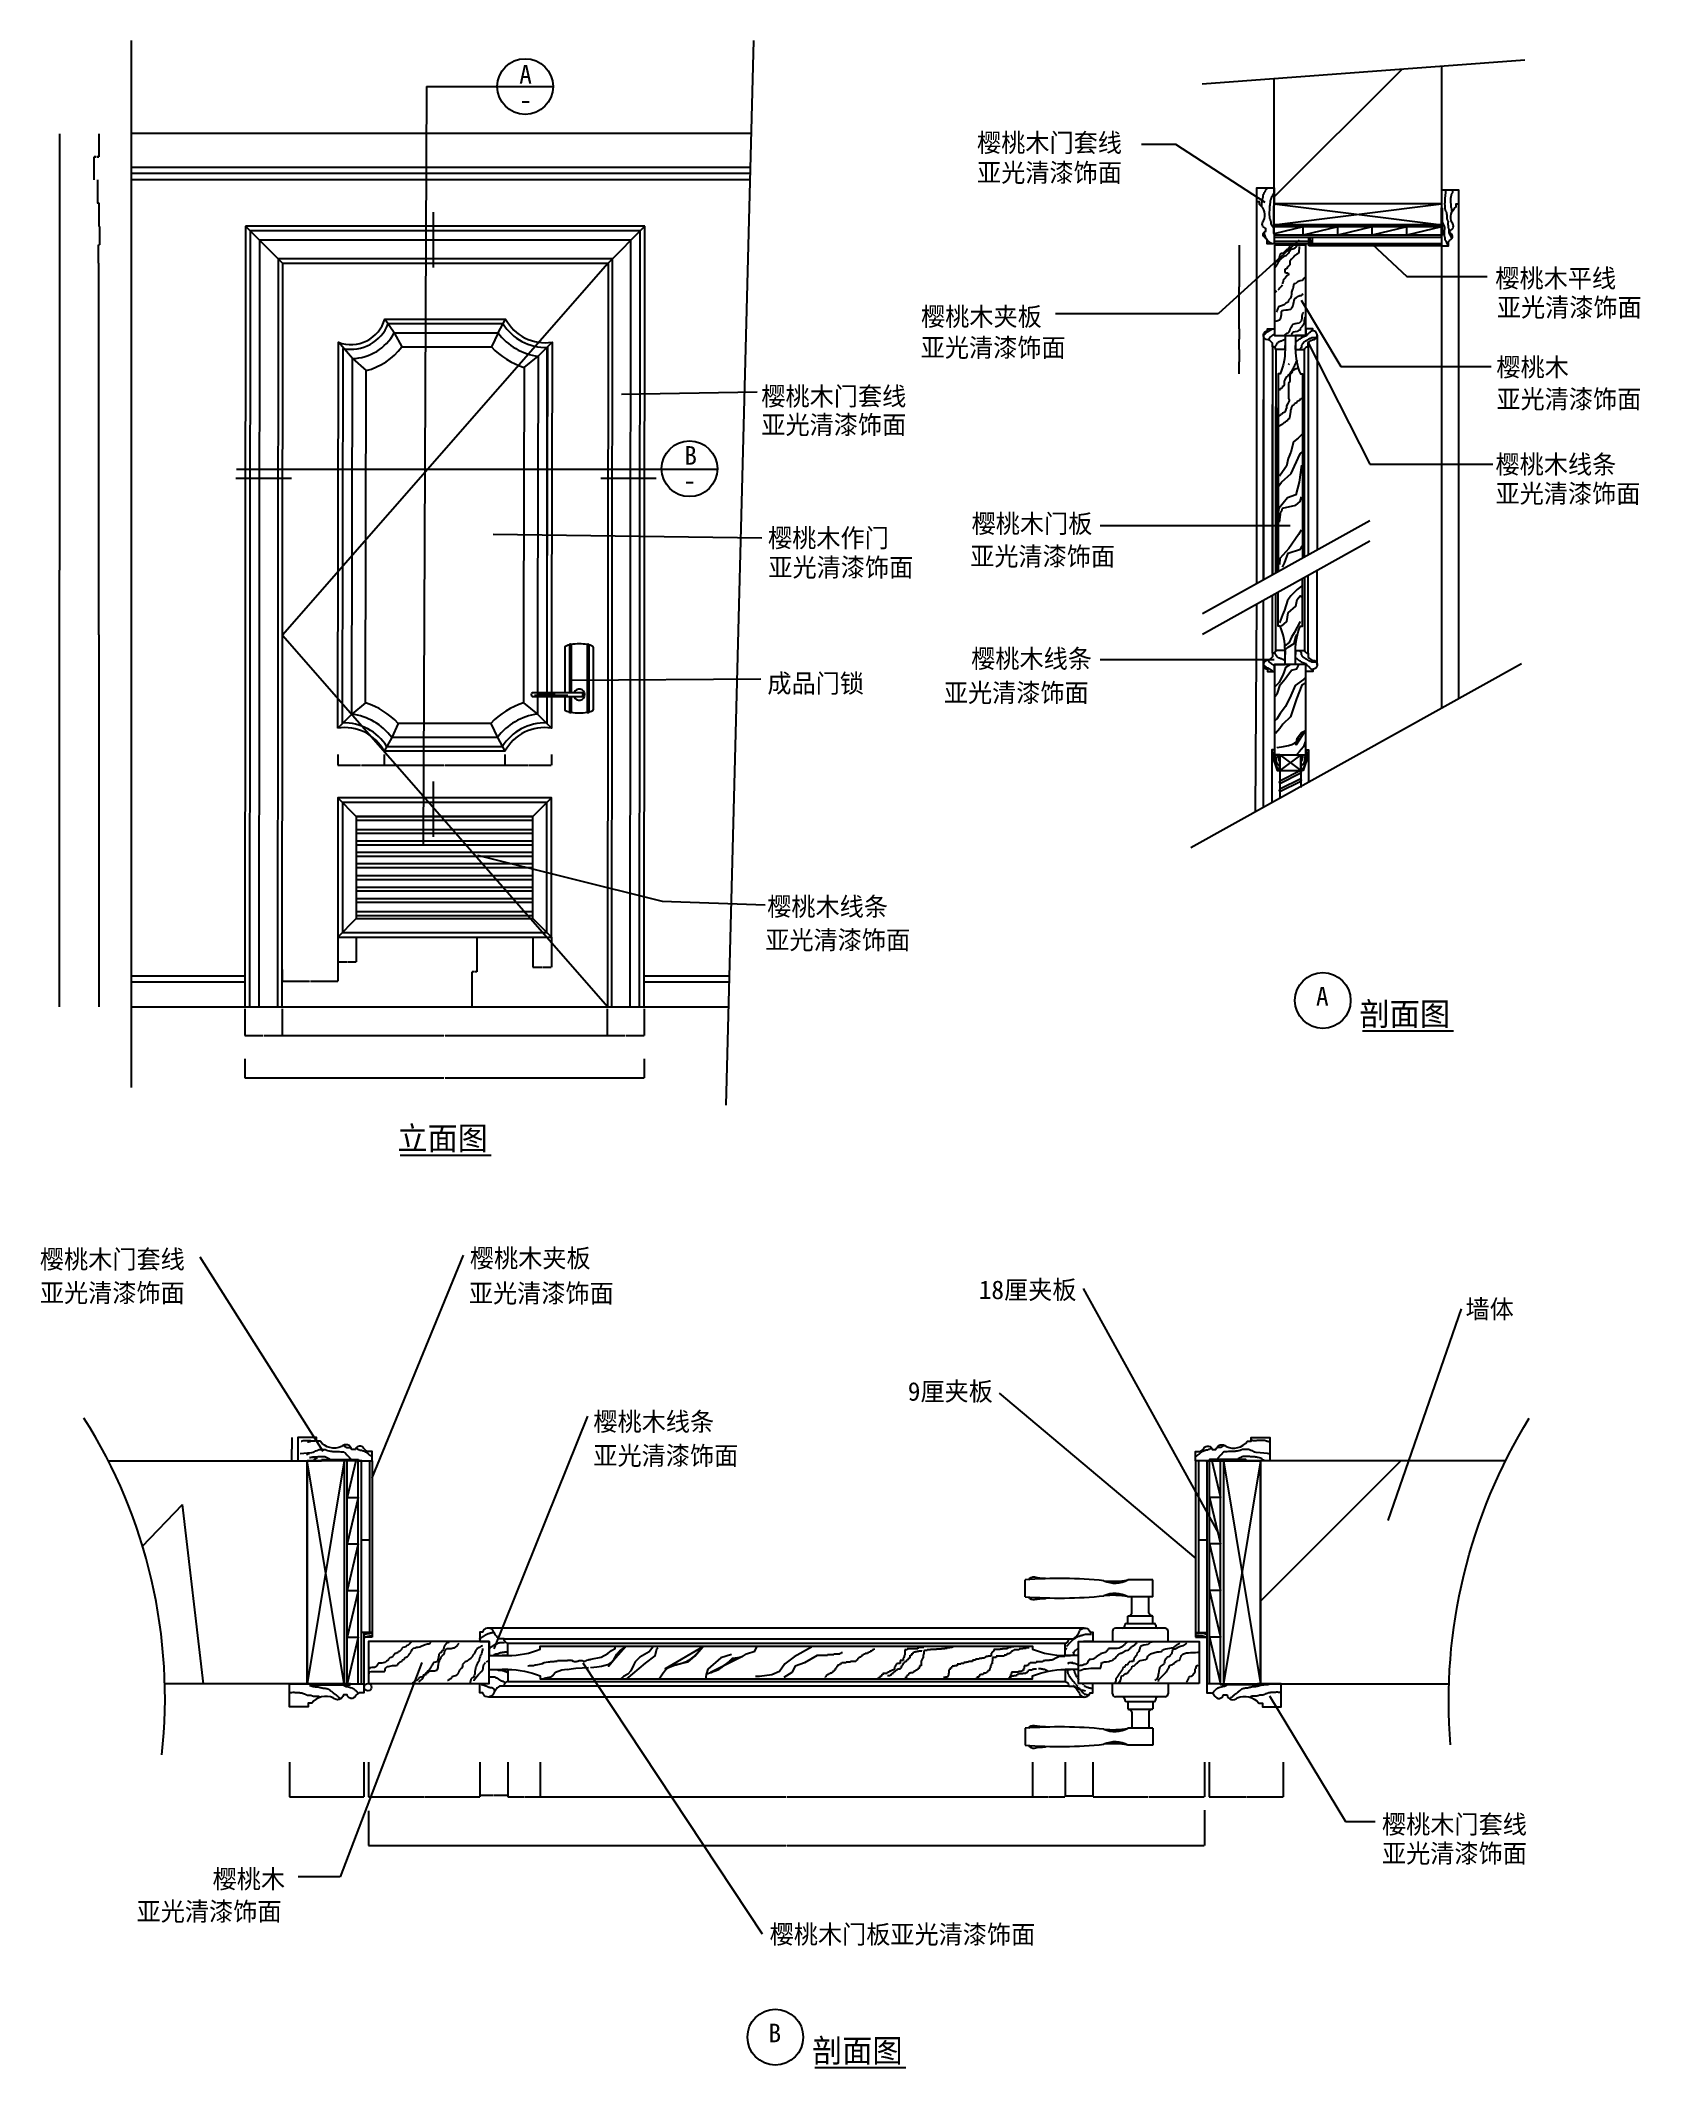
# Model space of a CAD drawing. Header units: metres. Extents: x 139 to 5307, y 329 to 6874.
import ezdxf

# ---------------------------------------------------------------- set-up
doc = ezdxf.new("R2010")
doc.units = ezdxf.units.M
for name, color, linetype in [('2', 2, 'Continuous'), ('3', 3, 'Continuous'), ('4', 4, 'Continuous'), ('7', 7, 'Continuous'), ('BH', 3, 'Continuous'), ('DIM', 3, 'Continuous'), ('TEXT', 3, 'Continuous')]:
    doc.layers.add(name, color=color, linetype=linetype)
doc.dimstyles.get("Standard").update_dxf_attribs({"dimtxt": 2.5, "dimasz": 2.5, "dimexe": 1.25, "dimexo": 0.625, "dimtad": 1, "dimcen": 2.5, "dimazin": 3, "dimtfac": 1, "dimtmove": 0, "dimatfit": 3})

msp = doc.modelspace()

# ---------------------------------------------------------------- texts
at = {"layer": 'DIM'}
for s, p in [('A', (1685.03, 6734.65)), ('-', (1685.03, 6652.33)), ('B', (2218.11, 5504.18)), ('-', (2215.43, 5422.96))]:
    msp.add_text(s, height=60, dxfattribs=at).set_placement(p)
at = {"layer": 'TEXT'}
for s, height, p in [('樱桃木门套线', 60, (3163.69, 6513.86)), ('亚光清漆饰面', 60, (3163.69, 6417.44)), ('樱桃木平线', 60, (4837.81, 6076.27)), ('亚光清漆饰面', 60, (4842.83, 5982.09)), ('樱桃木夹板', 60, (2982.87, 5952.67)), ('亚光清漆饰面', 60, (2981.85, 5852.48)), ('樱桃木', 60, (4841.24, 5789.21)), ('樱桃木门套线', 60, (2467.03, 5695.36)), ('亚光清漆饰面', 60, (4841.24, 5685.93)), ('亚光清漆饰面', 60, (2467.03, 5603.17)), ('樱桃木线条', 60, (4838.46, 5475.28)), ('亚光清漆饰面', 60, (4838.46, 5381.14)), ('樱桃木作门', 60, (2488.65, 5237.54)), ('樱桃木门板', 60, (3146.16, 5283.88)), ('亚光清漆饰面', 60, (3141.6, 5178.45)), ('亚光清漆饰面', 60, (2489.74, 5142.83)), ('樱桃木线条', 60, (3144.93, 4847.91)), ('成品门锁', 60, (2486.4, 4768.08)), ('亚光清漆饰面', 60, (3056.55, 4737.73)), ('樱桃木线条', 60, (2486.1, 4047.42)), ('亚光清漆饰面', 60, (2479.94, 3939.48)), ('A', 60, (4258.49, 3757.57)), ('剖面图', 75, (4399.02, 3693.1)), ('立面图', 75, (1291.38, 3291.73)), ('樱桃木门套线', 60, (136.75, 2908.42)), ('樱桃木夹板', 60, (1525.69, 2912.05)), ('亚光清漆饰面', 60, (136.75, 2799.99)), ('亚光清漆饰面', 60, (1522.45, 2798.78)), ('18厘夹板', 60, (3169.18, 2809.95)), ('墙体', 60, (4741.44, 2747.61)), ('9厘夹板', 60, (2940.05, 2481.85)), ('樱桃木线条', 60, (1924.52, 2384.27)), ('亚光清漆饰面', 60, (1924.52, 2274.45)), ('樱桃木门套线', 60, (4471.67, 1083.78)), ('亚光清漆饰面', 60, (4471.67, 990.04)), ('樱桃木', 60, (694.6, 907.02)), ('亚光清漆饰面', 60, (449.24, 802.41)), ('樱桃木门板亚光清漆饰面', 60, (2493.77, 728.56)), ('B', 60, (2490.22, 410.02)), ('剖面图', 75, (2630.75, 345.56))]:
    msp.add_text(s, height=height, dxfattribs=at).set_placement(p)

# ---------------------------------------------------------------- blocks, each defined once
blk = doc.blocks.new('*D1')
for p, q in [((200.37, 6572.88), (200.37, 5163.53)), ((200.12, 5163.53), (199.87, 5163.53)), ((200.37, 3754.17), (200.37, 5163.53)), ((200.37, 5163.53), (200.37, 5163.53)), ((200.62, 5163.53), (200.87, 5163.53))]:
    blk.add_line(p, q)
at = {"layer": 'Defpoints'}
for p in [(200.37, 6572.88), (200.37, 5163.53), (200.37, 3754.17)]:
    blk.add_point(p, dxfattribs=at)
at = {"layer": 'TEXT', "insert": (200.37, 5164.655), "char_height": 1, "attachment_point": 5}
blk.add_mtext('2820', dxfattribs=at)
blk = doc.blocks.new('*D2')
for p, q in [((326.02, 6154.51), (326.02, 4954.34)), ((326.27, 4954.34), (327.79, 4954.34)), ((328.04, 3754.17), (328.04, 4954.34))]:
    blk.add_line(p, q)
at = {"layer": 'Defpoints'}
for p in [(326.02, 6154.51), (326.02, 4954.34), (328.04, 3754.17)]:
    blk.add_point(p, dxfattribs=at)
at = {"layer": 'DIM', "insert": (327.03, 4955.465), "char_height": 1, "attachment_point": 5}
blk.add_mtext('2,02', dxfattribs=at)
blk = doc.blocks.new('*D3')
for p, q in [((798.78, 3586.07), (798.78, 3524.24)), ((2088.78, 3586.16), (2088.78, 3524.24)), ((799.03, 3524.24), (1441.78, 3524.24)), ((1445.78, 3524.24), (2088.53, 3524.24))]:
    blk.add_line(p, q)
at = {"layer": 'Defpoints'}
for p in [(798.78, 3586.07), (2088.78, 3586.16), (798.78, 3524.24)]:
    blk.add_point(p, dxfattribs=at)
at = {"layer": 'TEXT', "insert": (1443.78, 3524.24), "char_height": 1, "attachment_point": 5}
blk.add_mtext('1290', dxfattribs=at)
blk = doc.blocks.new('*D4')
for p, q in [((1752.98, 1314.84), (1752.98, 1202.37)), ((3342.98, 1314.84), (3342.98, 1202.37)), ((1753.23, 1202.37), (2546.48, 1202.37)), ((2549.48, 1202.37), (3342.73, 1202.37))]:
    blk.add_line(p, q)
at = {"layer": 'Defpoints'}
for p in [(1752.98, 1314.84), (3342.98, 1314.84), (1752.98, 1202.37)]:
    blk.add_point(p, dxfattribs=at)
at = {"layer": 'DIM', "insert": (2547.98, 1202.37), "char_height": 1, "attachment_point": 5}
blk.add_mtext('530', dxfattribs=at)
blk = doc.blocks.new('*D5')
for p, q in [((1197.98, 1157.37), (1197.98, 1045.59)), ((3897.98, 1160), (3897.98, 1045.59)), ((1198.23, 1045.59), (2546.48, 1045.59)), ((2549.48, 1045.59), (3897.73, 1045.59))]:
    blk.add_line(p, q)
at = {"layer": 'Defpoints'}
for p in [(1197.98, 1157.37), (3897.98, 1160), (1197.98, 1045.59)]:
    blk.add_point(p, dxfattribs=at)
at = {"layer": 'DIM', "insert": (2547.98, 1045.59), "char_height": 1, "attachment_point": 5}
blk.add_mtext('900', dxfattribs=at)
blk = doc.blocks.new('*D6')
for p, q in [((918.78, 3747.55), (918.78, 3661.16)), ((1968.78, 3747.55), (1968.78, 3661.16)), ((919.03, 3661.16), (1441.78, 3661.16)), ((1445.78, 3661.16), (1968.53, 3661.16))]:
    blk.add_line(p, q)
at = {"layer": 'Defpoints'}
for p in [(918.78, 3747.55), (1968.78, 3747.55), (918.78, 3661.16)]:
    blk.add_point(p, dxfattribs=at)
at = {"layer": 'DIM', "insert": (1443.78, 3661.16), "char_height": 1, "attachment_point": 5}
blk.add_mtext('1050', dxfattribs=at)
blk = doc.blocks.new('*D7')
for p, q in [((1557.98, 1314.84), (1557.98, 1208)), ((1647.98, 1314.84), (1647.98, 1208)), ((1558.23, 1208), (1601.98, 1208)), ((1603.98, 1208), (1647.73, 1208))]:
    blk.add_line(p, q)
at = {"layer": 'Defpoints'}
for p in [(1557.98, 1314.84), (1647.98, 1314.84), (1557.98, 1208)]:
    blk.add_point(p, dxfattribs=at)
at = {"layer": 'DIM', "insert": (1602.98, 1208), "char_height": 1, "attachment_point": 5}
blk.add_mtext('30', dxfattribs=at)
blk = doc.blocks.new('*D8')
for p, q in [((1647.98, 1314.84), (1647.98, 1202.37)), ((1752.98, 1314.84), (1752.98, 1202.37)), ((1648.23, 1202.37), (1699.48, 1202.37)), ((1701.48, 1202.37), (1752.73, 1202.37))]:
    blk.add_line(p, q)
at = {"layer": 'Defpoints'}
for p in [(1647.98, 1314.84), (1752.98, 1314.84), (1647.98, 1202.37)]:
    blk.add_point(p, dxfattribs=at)
at = {"layer": 'DIM', "insert": (1700.48, 1202.37), "char_height": 1, "attachment_point": 5}
blk.add_mtext('35', dxfattribs=at)
blk = doc.blocks.new('*D9')
for p, q in [((942.98, 1314.84), (942.98, 1202.37)), ((1182.98, 1314.84), (1182.98, 1202.37)), ((943.23, 1202.37), (1061.98, 1202.37)), ((1063.98, 1202.37), (1182.73, 1202.37))]:
    blk.add_line(p, q)
at = {"layer": 'Defpoints'}
for p in [(942.98, 1314.84), (1182.98, 1314.84), (942.98, 1202.37)]:
    blk.add_point(p, dxfattribs=at)
at = {"layer": 'DIM', "insert": (1062.98, 1202.37), "char_height": 1, "attachment_point": 5}
blk.add_mtext('80', dxfattribs=at)
blk = doc.blocks.new('*D10')
for p, q in [((1197.98, 1314.84), (1197.98, 1202.37)), ((1557.98, 1314.84), (1557.98, 1202.37)), ((1198.23, 1202.37), (1376.48, 1202.37)), ((1379.48, 1202.37), (1557.73, 1202.37))]:
    blk.add_line(p, q)
at = {"layer": 'Defpoints'}
for p in [(1197.98, 1314.84), (1557.98, 1314.84), (1197.98, 1202.37)]:
    blk.add_point(p, dxfattribs=at)
at = {"layer": 'DIM', "insert": (1377.98, 1202.37), "char_height": 1, "attachment_point": 5}
blk.add_mtext('120', dxfattribs=at)
blk = doc.blocks.new('*D11')
for p, q in [((950.18, 2362.95), (950.18, 2325.45)), ((949.93, 2325.45), (949.68, 2325.45)), ((950.18, 2287.95), (950.18, 2325.45)), ((950.18, 2325.45), (950.18, 2325.45)), ((950.43, 2325.45), (950.68, 2325.45))]:
    blk.add_line(p, q)
at = {"layer": 'Defpoints'}
for p in [(950.18, 2362.95), (950.18, 2325.45), (950.18, 2287.95)]:
    blk.add_point(p, dxfattribs=at)
at = {"layer": 'DIM', "insert": (950.18, 2326.575), "char_height": 1, "attachment_point": 5}
blk.add_mtext('25', dxfattribs=at)
blk = doc.blocks.new('*D12')
for p, q in [((1098.78, 3978.69), (1098.78, 3836.97)), ((918.78, 3874.17), (918.78, 3836.97)), ((919.03, 3836.97), (1007.28, 3836.97)), ((1010.28, 3836.97), (1098.53, 3836.97))]:
    blk.add_line(p, q)
at = {"layer": 'Defpoints'}
for p in [(1098.78, 3978.69), (918.78, 3874.17), (918.78, 3836.97)]:
    blk.add_point(p, dxfattribs=at)
at = {"layer": 'DIM', "insert": (1008.78, 3836.97), "char_height": 1, "attachment_point": 5}
blk.add_mtext('180', dxfattribs=at)
blk = doc.blocks.new('*D13')
for p, q in [((798.78, 3747.55), (798.78, 3661.07)), ((918.78, 3747.55), (918.78, 3661.07)), ((799.03, 3661.07), (857.28, 3661.07)), ((860.28, 3661.07), (918.53, 3661.07))]:
    blk.add_line(p, q)
at = {"layer": 'Defpoints'}
for p in [(798.78, 3747.55), (918.78, 3747.55), (798.78, 3661.07)]:
    blk.add_point(p, dxfattribs=at)
at = {"layer": 'DIM', "insert": (858.78, 3661.07), "char_height": 1, "attachment_point": 5}
blk.add_mtext('120', dxfattribs=at)
blk = doc.blocks.new('*D14')
for p, q in [((1548.29, 3978.69), (1548.29, 3866.43)), ((1539.79, 3866.43), (1533.04, 3866.43)), ((1533.29, 3754.17), (1533.29, 3866.43)), ((1548.54, 3866.43), (1541.79, 3866.43))]:
    blk.add_line(p, q)
at = {"layer": 'Defpoints'}
for p in [(1548.29, 3978.69), (1548.29, 3866.43), (1533.29, 3754.17)]:
    blk.add_point(p, dxfattribs=at)
at = {"layer": 'DIM', "insert": (1540.79, 3866.43), "char_height": 1, "attachment_point": 5}
blk.add_mtext('15', dxfattribs=at)
blk = doc.blocks.new('*D15')
for p, q in [((1098.78, 3978.69), (1098.78, 3899.11)), ((1158.78, 3978.69), (1158.78, 3899.11)), ((1099.03, 3899.11), (1127.78, 3899.11)), ((1129.78, 3899.11), (1158.53, 3899.11))]:
    blk.add_line(p, q)
at = {"layer": 'Defpoints'}
for p in [(1098.78, 3978.69), (1158.78, 3978.69), (1098.78, 3899.11)]:
    blk.add_point(p, dxfattribs=at)
at = {"layer": 'DIM', "insert": (1128.78, 3899.11), "char_height": 1, "attachment_point": 5}
blk.add_mtext('60', dxfattribs=at)
blk = doc.blocks.new('*D16')
for p, q in [((1728.78, 3978.69), (1728.78, 3881.43)), ((1788.78, 3978.69), (1788.78, 3881.43)), ((1729.03, 3881.43), (1757.78, 3881.43)), ((1759.78, 3881.43), (1788.53, 3881.43))]:
    blk.add_line(p, q)
at = {"layer": 'Defpoints'}
for p in [(1728.78, 3978.69), (1788.78, 3978.69), (1728.78, 3881.43)]:
    blk.add_point(p, dxfattribs=at)
at = {"layer": 'DIM', "insert": (1758.78, 3881.43), "char_height": 1, "attachment_point": 5}
blk.add_mtext('60', dxfattribs=at)
blk = doc.blocks.new('*D17')
for p, q in [((3912.98, 1314.84), (3912.98, 1202.37)), ((4152.98, 1314.84), (4152.98, 1202.37)), ((3913.23, 1202.37), (4031.98, 1202.37)), ((4033.98, 1202.37), (4152.73, 1202.37))]:
    blk.add_line(p, q)
at = {"layer": 'Defpoints'}
for p in [(3912.98, 1314.84), (4152.98, 1314.84), (3912.98, 1202.37)]:
    blk.add_point(p, dxfattribs=at)
at = {"layer": 'DIM', "insert": (4032.98, 1202.37), "char_height": 1, "attachment_point": 5}
blk.add_mtext('80', dxfattribs=at)
blk = doc.blocks.new('*D18')
for p, q in [((3447.98, 1314.84), (3447.98, 1206.25)), ((3537.98, 1314.84), (3537.98, 1206.25)), ((3448.23, 1206.25), (3491.98, 1206.25)), ((3493.98, 1206.25), (3537.73, 1206.25))]:
    blk.add_line(p, q)
at = {"layer": 'Defpoints'}
for p in [(3447.98, 1314.84), (3537.98, 1314.84), (3447.98, 1206.25)]:
    blk.add_point(p, dxfattribs=at)
at = {"layer": 'DIM', "insert": (3492.98, 1206.25), "char_height": 1, "attachment_point": 5}
blk.add_mtext('30', dxfattribs=at)
blk = doc.blocks.new('*D19')
for p, q in [((3537.98, 1314.84), (3537.98, 1202.37)), ((3897.98, 1314.84), (3897.98, 1202.37)), ((3538.23, 1202.37), (3716.48, 1202.37)), ((3719.48, 1202.37), (3897.73, 1202.37))]:
    blk.add_line(p, q)
at = {"layer": 'Defpoints'}
for p in [(3537.98, 1314.84), (3897.98, 1314.84), (3537.98, 1202.37)]:
    blk.add_point(p, dxfattribs=at)
at = {"layer": 'DIM', "insert": (3717.98, 1202.37), "char_height": 1, "attachment_point": 5}
blk.add_mtext('120', dxfattribs=at)
blk = doc.blocks.new('*D20')
for p, q in [((3342.98, 1314.84), (3342.98, 1202.37)), ((3447.98, 1314.84), (3447.98, 1202.37)), ((3343.23, 1202.37), (3394.48, 1202.37)), ((3396.48, 1202.37), (3447.73, 1202.37))]:
    blk.add_line(p, q)
at = {"layer": 'Defpoints'}
for p in [(3342.98, 1314.84), (3447.98, 1314.84), (3342.98, 1202.37)]:
    blk.add_point(p, dxfattribs=at)
at = {"layer": 'DIM', "insert": (3395.48, 1202.37), "char_height": 1, "attachment_point": 5}
blk.add_mtext('35', dxfattribs=at)
blk = doc.blocks.new('*D21')
for p, q in [((1968.78, 3747.55), (1968.78, 3661.16)), ((2088.78, 3747.55), (2088.78, 3661.16)), ((1969.03, 3661.16), (2027.28, 3661.16)), ((2030.28, 3661.16), (2088.53, 3661.16))]:
    blk.add_line(p, q)
at = {"layer": 'Defpoints'}
for p in [(1968.78, 3747.55), (2088.78, 3747.55), (1968.78, 3661.16)]:
    blk.add_point(p, dxfattribs=at)
at = {"layer": 'DIM', "insert": (2028.78, 3661.16), "char_height": 1, "attachment_point": 5}
blk.add_mtext('120', dxfattribs=at)
blk = doc.blocks.new('*D22')
for p, q in [((1248.78, 4568.68), (1248.78, 4533.69)), ((1249.03, 4533.69), (1442.28, 4533.69)), ((1445.28, 4533.69), (1638.53, 4533.69)), ((1638.78, 4568.68), (1638.78, 4533.69))]:
    blk.add_line(p, q)
at = {"layer": 'Defpoints'}
for p in [(1248.78, 4568.68), (1248.78, 4533.69), (1638.78, 4568.68)]:
    blk.add_point(p, dxfattribs=at)
at = {"layer": 'DIM', "insert": (1443.78, 4533.69), "char_height": 1, "attachment_point": 5}
blk.add_mtext('390', dxfattribs=at)
blk = doc.blocks.new('*D23')
for p, q in [((1098.78, 4568.68), (1098.78, 4533.69)), ((1099.03, 4533.69), (1172.28, 4533.69)), ((1175.28, 4533.69), (1248.53, 4533.69)), ((1248.78, 4568.68), (1248.78, 4533.69))]:
    blk.add_line(p, q)
at = {"layer": 'Defpoints'}
for p in [(1098.78, 4568.68), (1098.78, 4533.69), (1248.78, 4568.68)]:
    blk.add_point(p, dxfattribs=at)
at = {"layer": 'DIM', "insert": (1173.78, 4533.69), "char_height": 1, "attachment_point": 5}
blk.add_mtext('150', dxfattribs=at)
blk = doc.blocks.new('*D24')
for p, q in [((1638.78, 4568.68), (1638.78, 4533.69)), ((1639.03, 4533.69), (1712.28, 4533.69)), ((1715.28, 4533.69), (1788.53, 4533.69)), ((1788.78, 4568.68), (1788.78, 4533.69))]:
    blk.add_line(p, q)
at = {"layer": 'Defpoints'}
for p in [(1638.78, 4568.68), (1638.78, 4533.69), (1788.78, 4568.68)]:
    blk.add_point(p, dxfattribs=at)
at = {"layer": 'DIM', "insert": (1713.78, 4533.69), "char_height": 1, "attachment_point": 5}
blk.add_mtext('150', dxfattribs=at)
blk = doc.blocks.new('*D25')
for p, q in [((327.13, 6572.88), (327.13, 6498.35)), ((312.26, 6423.82), (312.26, 6498.35)), ((312.51, 6498.35), (318.195, 6498.35)), ((321.195, 6498.35), (326.88, 6498.35))]:
    blk.add_line(p, q)
at = {"layer": 'Defpoints'}
for p in [(327.13, 6572.88), (312.26, 6498.35), (312.26, 6423.82)]:
    blk.add_point(p, dxfattribs=at)
at = {"layer": 'DIM', "insert": (319.695, 6498.35), "char_height": 1, "attachment_point": 5}
blk.add_mtext('150', dxfattribs=at)
blk = doc.blocks.new('*D26')
for p, q in [((327.13, 6572.88), (327.13, 6498.35)), ((318.195, 6498.35), (312.01, 6498.35)), ((312.26, 6423.82), (312.26, 6498.35)), ((327.38, 6498.35), (321.195, 6498.35))]:
    blk.add_line(p, q)
at = {"layer": 'Defpoints'}
for p in [(327.13, 6572.88), (327.13, 6498.35), (312.26, 6423.82)]:
    blk.add_point(p, dxfattribs=at)
at = {"layer": 'DIM', "insert": (319.695, 6498.35), "char_height": 1, "attachment_point": 5}
blk.add_mtext('150', dxfattribs=at)
blk = doc.blocks.new('*D27')
for p, q in [((322.38, 6423.82), (322.38, 6348.59)), ((323.615, 6348.59), (322.13, 6348.59)), ((328.1, 6348.59), (326.615, 6348.59)), ((327.85, 6273.36), (327.85, 6348.59))]:
    blk.add_line(p, q)
at = {"layer": 'Defpoints'}
for p in [(322.38, 6423.82), (327.85, 6348.59), (327.85, 6273.36)]:
    blk.add_point(p, dxfattribs=at)
at = {"layer": 'DIM', "insert": (325.115, 6348.59), "char_height": 1, "attachment_point": 5}
blk.add_mtext('150', dxfattribs=at)
blk = doc.blocks.new('*D28')
for p, q in [((328.99, 6273.36), (328.99, 6213.93)), ((326.02, 6154.51), (326.02, 6213.93)), ((326.27, 6213.93), (328.74, 6213.93))]:
    blk.add_line(p, q)
at = {"layer": 'Defpoints'}
for p in [(328.99, 6273.36), (326.02, 6213.93), (326.02, 6154.51)]:
    blk.add_point(p, dxfattribs=at)
at = {"layer": 'DIM', "insert": (327.505, 6215.055), "char_height": 1, "attachment_point": 5}
blk.add_mtext('120', dxfattribs=at)
blk = doc.blocks.new('*D29')
for p, q in [((4010.26, 6213.5), (4010.26, 6078.5)), ((4010.01, 6078.5), (4009.76, 6078.5)), ((4010.26, 5943.5), (4010.26, 6078.5)), ((4010.26, 6078.5), (4010.26, 6078.5)), ((4010.51, 6078.5), (4010.76, 6078.5))]:
    blk.add_line(p, q)
at = {"layer": 'Defpoints'}
for p in [(4010.26, 6213.5), (4010.26, 6078.5), (4010.26, 5943.5)]:
    blk.add_point(p, dxfattribs=at)
at = {"layer": 'DIM', "insert": (4010.26, 6079.625), "char_height": 1, "attachment_point": 5}
blk.add_mtext('130', dxfattribs=at)
blk = doc.blocks.new('*D30')
for p, q in [((4010.01, 5909.75), (4009.76, 5909.75)), ((4010.26, 5943.5), (4010.26, 5909.75)), ((4010.26, 5876), (4010.26, 5909.75)), ((4010.26, 5909.75), (4010.26, 5909.75)), ((4010.51, 5909.75), (4010.76, 5909.75))]:
    blk.add_line(p, q)
at = {"layer": 'Defpoints'}
for p in [(4010.26, 5943.5), (4010.26, 5909.75), (4010.26, 5876)]:
    blk.add_point(p, dxfattribs=at)
at = {"layer": 'DIM', "insert": (4010.26, 5910.875), "char_height": 1, "attachment_point": 5}
blk.add_mtext('30', dxfattribs=at)
blk = doc.blocks.new('*D31')
for p, q in [((4010.01, 5836.62), (4009.76, 5836.62)), ((4010.26, 5876), (4010.26, 5836.62)), ((4010.26, 5797.25), (4010.26, 5836.62)), ((4010.26, 5836.62), (4010.26, 5836.62)), ((4010.51, 5836.62), (4010.76, 5836.62))]:
    blk.add_line(p, q)
at = {"layer": 'Defpoints'}
for p in [(4010.26, 5876), (4010.26, 5836.62), (4010.26, 5797.25)]:
    blk.add_point(p, dxfattribs=at)
at = {"layer": 'DIM', "insert": (4010.26, 5837.745), "char_height": 1, "attachment_point": 5}
blk.add_mtext('35', dxfattribs=at)

# ---------------------------------------------------------------- dimensions: what is measured, and where the dimension line sits
at = {"layer": 'DIM'}
for base, p1, p2, text, picture, middle in [((327.13, 6498.35), (327.13, 6572.88), (312.26, 6423.82), '150', '*D26', (319.695, 6498.35)), ((312.26, 6498.35), (312.26, 6423.82), (327.13, 6572.88), '150', '*D25', (319.695, 6498.35)), ((327.85, 6348.59), (327.85, 6273.36), (322.38, 6423.82), '150', '*D27', (325.115, 6348.59)), ((326.02, 6213.93), (326.02, 6154.51), (328.99, 6273.36), '120', '*D28', (327.505, 6215.055)), ((4010.26, 6078.5), (4010.26, 6213.5), (4010.26, 5943.5), '130', '*D29', (4010.26, 6079.625)), ((4010.26, 5909.75), (4010.26, 5943.5), (4010.26, 5876), '30', '*D30', (4010.26, 5910.875)), ((4010.26, 5836.62), (4010.26, 5876), (4010.26, 5797.25), '35', '*D31', (4010.26, 5837.745)), ((950.18, 2325.45), (950.18, 2362.95), (950.18, 2287.95), '25', '*D11', (950.18, 2326.575)), ((942.98, 1202.37), (942.98, 1314.84), (1182.98, 1314.84), '80', '*D9', (1062.98, 1202.37)), ((1197.98, 1202.37), (1197.98, 1314.84), (1557.98, 1314.84), '120', '*D10', (1377.98, 1202.37)), ((1557.98, 1208), (1557.98, 1314.84), (1647.98, 1314.84), '30', '*D7', (1602.98, 1208)), ((1647.98, 1202.37), (1647.98, 1314.84), (1752.98, 1314.84), '35', '*D8', (1700.48, 1202.37)), ((1752.98, 1202.37), (1752.98, 1314.84), (3342.98, 1314.84), '530', '*D4', (2547.98, 1202.37)), ((3342.98, 1202.37), (3342.98, 1314.84), (3447.98, 1314.84), '35', '*D20', (3395.48, 1202.37)), ((3447.98, 1206.25), (3447.98, 1314.84), (3537.98, 1314.84), '30', '*D18', (3492.98, 1206.25)), ((3537.98, 1202.37), (3537.98, 1314.84), (3897.98, 1314.84), '120', '*D19', (3717.98, 1202.37)), ((3912.98, 1202.37), (3912.98, 1314.84), (4152.98, 1314.84), '80', '*D17', (4032.98, 1202.37)), ((1197.98, 1045.59), (1197.98, 1157.37), (3897.98, 1160), '900', '*D5', (2547.98, 1045.59))]:
    dim = msp.add_linear_dim(base=base, p1=p1, p2=p2, text=text, dimstyle='Standard', dxfattribs=at)
    dim.commit()
    dim.dimension.update_dxf_attribs({"geometry": picture, "text_midpoint": middle})
for base, p1, p2, picture, middle in [((326.02, 4954.34), (326.02, 6154.51), (328.04, 3754.17), '*D2', (327.03, 4955.465)), ((1098.78, 4533.69), (1098.78, 4568.68), (1248.78, 4568.68), '*D23', (1173.78, 4533.69)), ((1248.78, 4533.69), (1248.78, 4568.68), (1638.78, 4568.68), '*D22', (1443.78, 4533.69)), ((1638.78, 4533.69), (1638.78, 4568.68), (1788.78, 4568.68), '*D24', (1713.78, 4533.69)), ((918.78, 3836.97), (918.78, 3874.17), (1098.78, 3978.69), '*D12', (1008.78, 3836.97)), ((1098.78, 3899.11), (1098.78, 3978.69), (1158.78, 3978.69), '*D15', (1128.78, 3899.11)), ((1548.29, 3866.43), (1548.29, 3978.69), (1533.29, 3754.17), '*D14', (1540.79, 3866.43)), ((1728.78, 3881.43), (1728.78, 3978.69), (1788.78, 3978.69), '*D16', (1758.78, 3881.43)), ((798.78, 3661.07), (798.78, 3747.55), (918.78, 3747.55), '*D13', (858.78, 3661.07)), ((918.78, 3661.16), (918.78, 3747.55), (1968.78, 3747.55), '*D6', (1443.78, 3661.16)), ((1968.78, 3661.16), (1968.78, 3747.55), (2088.78, 3747.55), '*D21', (2028.78, 3661.16))]:
    dim = msp.add_linear_dim(base=base, p1=p1, p2=p2, dimstyle='Standard', dxfattribs=at)
    dim.commit()
    dim.dimension.update_dxf_attribs({"geometry": picture, "text_midpoint": middle})
at = {"layer": 'TEXT'}
dim = msp.add_linear_dim(base=(200.37, 5163.53), p1=(200.37, 6572.88), p2=(200.37, 3754.17), text='2820', dimstyle='Standard', dxfattribs=at)
dim.commit()
dim.dimension.update_dxf_attribs({"geometry": '*D1', "text_midpoint": (200.37, 5164.655)})
dim = msp.add_linear_dim(base=(798.78, 3524.24), p1=(798.78, 3586.07), p2=(2088.78, 3586.16), dimstyle='Standard', dxfattribs=at)
dim.commit()
dim.dimension.update_dxf_attribs({"geometry": '*D3', "text_midpoint": (1443.78, 3524.24)})

# ---------------------------------------------------------------- hatches: boundary and pattern name
at = {"layer": 'BH'}
h = msp.add_hatch(dxfattribs=at)
h.set_pattern_fill('ANSI31', scale=500)
h.paths.add_polyline_path([(4663.66, 6791.42), (4123.66, 6751.03), (4123.66, 6346.25), (4663.66, 6346.25), (4663.66, 6364.25)])
h = msp.add_hatch(dxfattribs=at)
h.set_pattern_fill('AR-CONC', scale=30)
h.paths.add_polyline_path([(4663.66, 6791.42), (4123.66, 6751.03), (4123.66, 6346.25), (4663.66, 6346.25), (4663.66, 6364.25)])
h = msp.add_hatch(dxfattribs=at)
h.set_pattern_fill('DOLMIT', scale=40)
h.paths.add_polyline_path([(4663.66, 6238.25), (4246.77, 6238.25), (4246.77, 6218), (4663.66, 6218)])
h = msp.add_hatch(dxfattribs=at)
h.set_pattern_fill('ANSI31', scale=500)
h.paths.add_polyline_path([(999.98, 2287.95), (969.98, 2287.95), (356.45, 2287.95, -0.11), (539.02, 1567.95), (999.98, 1567.95)])
h = msp.add_hatch(dxfattribs=at)
h.set_pattern_fill('AR-CONC', scale=30)
h.paths.add_polyline_path([(999.98, 2287.95), (969.98, 2287.95), (356.45, 2287.95, -0.11), (539.02, 1567.95), (999.98, 1567.95)])
h = msp.add_hatch(dxfattribs=at)
h.set_pattern_fill('DOLMIT', scale=80)
h.paths.add_polyline_path([(1173.98, 1733.01), (1200.98, 1733.01), (1200.98, 2287.95), (1173.98, 2287.95)])
h = msp.add_hatch(dxfattribs=at)
h.set_pattern_fill('DOLMIT', scale=80)
h.paths.add_polyline_path([(3905.56, 2265.76), (3878.56, 2222.96), (3878.56, 1733.01), (3905.56, 1733.01)])
h = msp.add_hatch(dxfattribs=at)
h.set_pattern_fill('AR-CONC', scale=30)
h.paths.add_polyline_path([(4870.21, 2287.95), (4079.56, 2287.95), (4079.56, 1567.95), (4136.56, 1567.95), (4687.64, 1567.95, -0.11)])
h = msp.add_hatch(dxfattribs=at)
h.set_pattern_fill('ANSI31', scale=500)
h.paths.add_polyline_path([(4870.21, 2287.95), (4079.56, 2287.95), (4079.56, 1567.95), (4136.56, 1567.95), (4687.64, 1567.95, -0.11)])

# ---------------------------------------------------------------- linework, layer by layer
at = {"layer": '2'}
msp.add_line((431.14, 3754.17), (2360.34, 3754.17), dxfattribs=at)
for points in [[(4663.66, 6791.42), (4663.66, 6346.25), (4123.66, 6346.25), (4123.66, 6751.03)], [(356.45, 2287.95), (999.98, 2287.95), (999.98, 1567.95), (539.02, 1567.95)], [(4870.21, 2287.95), (4079.56, 2287.95), (4079.56, 1567.95), (4687.64, 1567.95)]]:
    msp.add_lwpolyline(points, dxfattribs=at)
at = {"layer": '3'}
for p, q in [((431.14, 6873.93), (431.14, 3493.55)), ((2442.05, 6873.93), (2352.01, 3436.1)), ((3891.06, 6733.63), (4932.85, 6811.56)), ((2430.27, 6464.17), (431.14, 6464.17)), ((2430.27, 6444.17), (431.14, 6444.17)), ((2430.27, 6424.17), (431.14, 6424.17)), ((4082.37, 6349.57), (4081.99, 6349.19)), ((4081.99, 6349.19), (4081.99, 6342.65)), ((4083.14, 6351.88), (4082.37, 6350.34)), ((4082.37, 6350.34), (4082.37, 6349.57)), ((4083.53, 6353.42), (4083.14, 6352.65)), ((4083.14, 6352.65), (4083.14, 6351.88)), ((4083.91, 6354.58), (4083.53, 6354.19)), ((4083.53, 6354.19), (4083.53, 6353.42)), ((4084.3, 6356.12), (4083.91, 6355.73)), ((4083.91, 6355.73), (4083.91, 6354.58)), ((4084.68, 6362.27), (4084.3, 6361.5)), ((4084.3, 6361.5), (4084.3, 6356.12)), ((4085.45, 6364.58), (4084.68, 6363.04)), ((4084.68, 6363.04), (4084.68, 6362.27)), ((4085.84, 6365.74), (4085.45, 6365.35)), ((4085.45, 6365.35), (4085.45, 6364.58)), ((4086.22, 6366.5), (4085.84, 6365.74)), ((4086.61, 6366.89), (4086.22, 6366.5)), ((4086.99, 6371.89), (4086.61, 6371.12)), ((4086.61, 6371.12), (4086.61, 6366.89)), ((4088.53, 6376.51), (4086.99, 6373.43)), ((4086.99, 6373.43), (4086.99, 6371.89)), ((4088.92, 6377.66), (4088.53, 6377.28)), ((4088.53, 6377.28), (4088.53, 6376.51)), ((4089.3, 6378.43), (4088.92, 6377.66)), ((4089.69, 6379.97), (4089.3, 6379.2)), ((4089.3, 6379.2), (4089.3, 6378.43)), ((4090.84, 6383.05), (4089.69, 6380.74)), ((4089.69, 6380.74), (4089.69, 6379.97)), ((4091.61, 6383.82), (4090.84, 6383.05)), ((4092, 6384.59), (4091.61, 6383.82)), ((4092.77, 6385.36), (4092, 6384.59)), ((4093.54, 6386.52), (4092.77, 6385.36)), ((4094.31, 6388.05), (4093.54, 6386.52)), ((4094.69, 6389.59), (4094.31, 6388.05)), ((4095.46, 6391.13), (4094.69, 6389.59)), ((4096.23, 6392.29), (4095.46, 6391.13)), ((4097.39, 6393.44), (4096.23, 6392.29)), ((4098.55, 6394.6), (4097.39, 6393.44)), ((4100.09, 6395.75), (4098.55, 6394.6)), ((4101.24, 6396.91), (4100.09, 6395.75)), ((4102.4, 6397.67), (4101.24, 6396.91)), ((4102.78, 6397.67), (4102.4, 6397.67)), ((4103.17, 6397.29), (4102.78, 6397.67)), ((4110.1, 6349.19), (4109.71, 6348.03)), ((4110.48, 6355.35), (4110.1, 6354.19)), ((4110.1, 6354.19), (4110.1, 6349.19)), ((4110.87, 6357.65), (4110.48, 6356.5)), ((4110.48, 6356.5), (4110.48, 6355.35)), ((4111.25, 6358.81), (4110.87, 6357.65)), ((4111.64, 6359.96), (4111.25, 6358.81)), ((4112.41, 6361.5), (4111.64, 6359.96)), ((4112.79, 6361.89), (4112.41, 6361.5)), ((4113.18, 6364.2), (4112.79, 6363.43)), ((4112.79, 6363.43), (4112.79, 6361.89)), ((4113.56, 6366.5), (4113.18, 6365.35)), ((4113.18, 6365.35), (4113.18, 6364.2)), ((4114.33, 6367.66), (4113.56, 6366.5)), ((4114.72, 6368.81), (4114.33, 6367.66)), ((4115.1, 6369.97), (4114.72, 6368.81)), ((4115.87, 6370.74), (4115.1, 6369.97)), ((4116.64, 6372.28), (4115.87, 6370.74)), ((4117.41, 6373.05), (4116.64, 6372.28)), ((4118.18, 6374.2), (4117.41, 6373.05)), ((4118.95, 6375.36), (4118.18, 6374.2)), ((4119.73, 6376.51), (4118.95, 6375.36)), ((4120.11, 6378.05), (4119.73, 6376.51)), ((4120.88, 6379.59), (4120.11, 6378.05)), ((4121.27, 6380.36), (4120.88, 6379.59)), ((4121.27, 6381.13), (4121.27, 6380.36)), ((4674.16, 6349.82), (4673.73, 6348.1)), ((4674.59, 6358.42), (4674.16, 6354.12)), ((4674.16, 6354.12), (4674.16, 6349.82)), ((4675.02, 6367.45), (4674.59, 6366.59)), ((4674.59, 6366.59), (4674.59, 6358.42)), ((4675.45, 6369.6), (4675.02, 6368.31)), ((4675.02, 6368.31), (4675.02, 6367.45)), ((4675.88, 6371.32), (4675.45, 6369.6)), ((4676.31, 6379.91), (4675.88, 6375.62)), ((4675.88, 6375.62), (4675.88, 6371.32)), ((4676.74, 6388.08), (4676.31, 6387.65)), ((4676.31, 6387.65), (4676.31, 6379.91)), ((4677.17, 6388.94), (4676.74, 6388.08)), ((4677.6, 6389.37), (4677.17, 6388.94)), ((4678.03, 6390.23), (4677.6, 6389.37)), ((4693.09, 6365.73), (4692.66, 6364.87)), ((4692.66, 6364.87), (4692.66, 6354.12)), ((4692.66, 6354.12), (4693.09, 6352.83)), ((4693.95, 6367.88), (4693.09, 6366.16)), ((4693.09, 6366.16), (4693.09, 6365.73)), ((4693.09, 6352.83), (4693.09, 6348.96)), ((4693.09, 6348.96), (4693.52, 6348.1)), ((4694.38, 6369.17), (4693.95, 6367.88)), ((4694.81, 6372.61), (4694.38, 6370.89)), ((4694.38, 6370.89), (4694.38, 6369.17)), ((4695.24, 6376.91), (4694.81, 6375.62)), ((4694.81, 6375.62), (4694.81, 6372.61)), ((4695.67, 6377.77), (4695.24, 6376.91)), ((4696.53, 6379.06), (4695.67, 6377.77)), ((4697.39, 6379.91), (4696.53, 6379.06)), ((4698.25, 6380.77), (4697.39, 6379.91)), ((4698.68, 6382.06), (4698.25, 6380.77)), ((4699.11, 6383.35), (4698.68, 6382.06)), ((4699.54, 6385.93), (4699.11, 6385.07)), ((4699.11, 6385.07), (4699.11, 6383.35)), ((4699.54, 6389.37), (4699.54, 6385.93)), ((4081.99, 6342.65), (4082.37, 6342.26)), ((4082.37, 6342.26), (4082.37, 6337.64)), ((4107.79, 6328.02), (4107.4, 6317.25)), ((4107.4, 6317.25), (4107.4, 6309.17)), ((4107.4, 6309.17), (4107.79, 6308.01)), ((4108.56, 6338.8), (4107.79, 6328.02)), ((4107.79, 6308.01), (4107.79, 6302.63)), ((4107.79, 6302.63), (4108.17, 6301.47)), ((4108.17, 6301.47), (4108.56, 6300.32)), ((4108.94, 6342.65), (4108.56, 6338.8)), ((4108.56, 6300.32), (4108.56, 6299.16)), ((4108.56, 6299.16), (4109.33, 6298.01)), ((4109.33, 6346.49), (4108.94, 6342.65)), ((4109.71, 6348.03), (4109.33, 6346.49)), ((4109.33, 6298.01), (4109.71, 6296.85)), ((4109.71, 6296.85), (4110.1, 6295.7)), ((4110.1, 6295.7), (4110.48, 6294.54)), ((4110.48, 6294.54), (4110.87, 6293.39)), ((4110.87, 6293.39), (4111.25, 6292.24)), ((4111.25, 6292.24), (4111.64, 6291.47)), ((4111.64, 6291.47), (4112.02, 6290.7)), ((4112.02, 6290.7), (4112.02, 6290.31)), ((4112.02, 6290.31), (4112.41, 6289.93)), ((4112.41, 6289.93), (4112.41, 6288)), ((4112.41, 6288), (4112.79, 6287.23)), ((4112.79, 6287.23), (4112.79, 6280.69)), ((4666.41, 6290.06), (4666.41, 6288.34)), ((4666.41, 6288.34), (4666.84, 6287.05)), ((4666.84, 6287.05), (4668.14, 6282.75)), ((4673.73, 6346.38), (4673.3, 6345.52)), ((4673.3, 6345.52), (4673.3, 6344.66)), ((4673.3, 6344.66), (4673.73, 6344.23)), ((4673.73, 6348.1), (4673.73, 6346.38)), ((4673.73, 6344.23), (4674.16, 6343.37)), ((4674.16, 6343.37), (4674.59, 6342.08)), ((4674.59, 6342.08), (4674.59, 6337.78)), ((4674.59, 6337.78), (4675.02, 6336.06)), ((4675.02, 6336.06), (4675.02, 6331.76)), ((4675.02, 6331.76), (4675.45, 6327.46)), ((4675.45, 6327.46), (4675.88, 6325.74)), ((4675.88, 6325.74), (4676.31, 6324.02)), ((4676.31, 6324.02), (4677.17, 6323.16)), ((4677.17, 6323.16), (4677.6, 6322.3)), ((4677.6, 6322.3), (4678.03, 6321.87)), ((4678.03, 6321.87), (4678.46, 6321.01)), ((4678.46, 6321.01), (4678.89, 6320.15)), ((4678.89, 6320.15), (4679.75, 6318.86)), ((4679.75, 6318.86), (4680.18, 6317.14)), ((4680.18, 6317.14), (4680.18, 6312.84)), ((4680.18, 6312.84), (4680.61, 6311.12)), ((4680.61, 6311.12), (4680.61, 6305.53)), ((4680.61, 6305.53), (4681.04, 6304.67)), ((4681.04, 6304.67), (4681.04, 6301.23)), ((4681.04, 6301.23), (4681.47, 6299.94)), ((4681.47, 6299.94), (4681.47, 6297.79)), ((4681.47, 6297.79), (4681.9, 6296.5)), ((4681.9, 6296.5), (4682.33, 6295.21)), ((4682.33, 6295.21), (4682.76, 6294.36)), ((4682.76, 6294.36), (4683.19, 6293.5)), ((4683.19, 6293.5), (4683.62, 6291.35)), ((4683.62, 6291.35), (4684.49, 6290.49)), ((4684.49, 6284.47), (4684.06, 6283.18)), ((4684.49, 6290.49), (4685.35, 6290.06)), ((4684.92, 6287.05), (4684.49, 6286.19)), ((4684.49, 6286.19), (4684.49, 6284.47)), ((4685.35, 6288.77), (4684.92, 6287.91)), ((4684.92, 6287.91), (4684.92, 6287.05)), ((4685.35, 6290.49), (4685.35, 6288.77)), ((4685.35, 6290.06), (4685.35, 6290.49)), ((4693.52, 6348.1), (4693.52, 6339.5)), ((4693.52, 6339.5), (4693.95, 6339.07)), ((4693.95, 6339.07), (4693.95, 6338.64)), ((4693.95, 6338.64), (4694.38, 6338.21)), ((4694.38, 6338.21), (4694.38, 6335.2)), ((4694.38, 6335.2), (4694.81, 6334.34)), ((4694.81, 6334.34), (4694.81, 6332.62)), ((4694.81, 6332.62), (4695.24, 6332.62)), ((4695.24, 6332.62), (4695.24, 6332.19)), ((4695.24, 6332.19), (4695.67, 6331.76)), ((4695.67, 6331.76), (4696.1, 6331.33)), ((4696.1, 6331.33), (4696.1, 6328.32)), ((4696.1, 6328.32), (4696.53, 6328.32)), ((4696.53, 6328.32), (4696.53, 6324.45)), ((4696.53, 6324.45), (4696.96, 6324.02)), ((4696.96, 6324.02), (4696.96, 6323.16)), ((815.93, 6259.19), (813.78, 3754.17)), ((815.95, 6259.17), (813.78, 3754.17)), ((2075.95, 6259.17), (815.95, 6259.17)), ((845.95, 6229.17), (843.67, 3754.17)), ((2045.95, 6229.17), (845.95, 6229.17)), ((2043.67, 3754.17), (2045.95, 6229.17)), ((2073.78, 3754.17), (2075.95, 6259.17)), ((4090.46, 6252.98), (4090.84, 6252.98)), ((4090.84, 6252.98), (4090.84, 6251.45)), ((4090.84, 6251.45), (4091.23, 6250.29)), ((4091.23, 6250.29), (4091.61, 6249.14)), ((4091.61, 6249.14), (4091.61, 6247.98)), ((4091.61, 6247.98), (4092, 6247.21)), ((4092, 6247.21), (4092, 6246.44)), ((4092, 6246.44), (4092.77, 6245.29)), ((4092.77, 6245.29), (4093.54, 6243.75)), ((4093.54, 6243.75), (4093.54, 6242.98)), ((4093.54, 6242.98), (4093.92, 6241.83)), ((4093.92, 6241.83), (4094.31, 6240.67)), ((4094.31, 6240.67), (4094.69, 6239.52)), ((4094.69, 6239.52), (4095.46, 6237.98)), ((4095.46, 6237.98), (4095.85, 6236.82)), ((4095.85, 6236.82), (4096.23, 6236.44)), ((4096.23, 6236.44), (4096.23, 6235.67)), ((4096.23, 6235.67), (4096.62, 6235.28)), ((4096.62, 6235.28), (4097, 6234.9)), ((4097, 6234.9), (4097.39, 6234.9)), ((4097.39, 6234.9), (4097.77, 6234.51)), ((4097.77, 6234.51), (4098.16, 6234.13)), ((4098.16, 6234.13), (4098.55, 6233.74)), ((4098.55, 6233.74), (4100.09, 6230.67)), ((4100.09, 6230.67), (4100.86, 6229.9)), ((4100.86, 6229.9), (4101.24, 6229.13)), ((4101.24, 6229.13), (4101.63, 6228.74)), ((4101.63, 6228.74), (4102.01, 6228.36)), ((4102.01, 6228.36), (4102.4, 6227.97)), ((4102.4, 6227.97), (4102.78, 6227.97)), ((4102.78, 6227.97), (4103.17, 6227.59)), ((4103.17, 6227.59), (4103.55, 6226.82)), ((4103.55, 6226.82), (4103.94, 6226.43)), ((4103.94, 6226.43), (4104.71, 6225.66)), ((4104.71, 6225.66), (4105.09, 6225.28)), ((4105.09, 6225.28), (4105.86, 6224.89)), ((4105.86, 6224.89), (4106.63, 6224.51)), ((4106.63, 6224.51), (4107.02, 6224.12)), ((4107.02, 6224.12), (4107.4, 6223.74)), ((4107.4, 6223.74), (4108.56, 6223.74)), ((4108.56, 6223.74), (4108.56, 6223.35)), ((4108.56, 6223.35), (4109.33, 6223.35)), ((4109.33, 6223.35), (4109.71, 6222.97)), ((4109.71, 6222.97), (4110.48, 6222.2)), ((4110.48, 6222.2), (4111.25, 6221.82)), ((4111.25, 6221.82), (4112.02, 6221.43)), ((4112.02, 6221.43), (4112.79, 6221.05)), ((4112.79, 6280.69), (4113.18, 6280.69)), ((4112.79, 6221.05), (4113.95, 6221.05)), ((4113.18, 6280.69), (4113.18, 6279.54)), ((4113.18, 6279.54), (4113.56, 6279.15)), ((4113.56, 6279.15), (4113.95, 6278.38)), ((4113.95, 6278.38), (4114.33, 6277.61)), ((4113.95, 6221.05), (4114.33, 6220.66)), ((4114.33, 6277.61), (4114.72, 6277.23)), ((4114.33, 6220.66), (4114.33, 6220.28)), ((4114.33, 6220.28), (4114.72, 6220.28)), ((4114.72, 6277.23), (4115.1, 6277.23)), ((4114.72, 6220.28), (4114.72, 6219.51)), ((4115.1, 6277.23), (4115.1, 6276.84)), ((4115.1, 6276.84), (4115.49, 6276.46)), ((4115.49, 6276.46), (4115.87, 6276.07)), ((4115.87, 6276.07), (4115.87, 6275.69)), ((4115.87, 6275.69), (4116.26, 6275.3)), ((4116.26, 6275.3), (4116.64, 6274.92)), ((4116.64, 6274.92), (4117.03, 6274.53)), ((4117.03, 6274.53), (4117.41, 6274.15)), ((4117.41, 6274.15), (4117.8, 6273.76)), ((4117.8, 6273.76), (4117.8, 6273)), ((4117.8, 6273), (4118.18, 6272.61)), ((4118.18, 6272.61), (4118.57, 6272.23)), ((4118.57, 6272.23), (4118.95, 6271.84)), ((4118.95, 6271.84), (4119.34, 6271.84)), ((4119.34, 6271.84), (4119.34, 6271.46)), ((4119.34, 6271.46), (4119.73, 6271.46)), ((4119.73, 6271.46), (4119.73, 6270.69)), ((4119.73, 6270.69), (4120.11, 6270.69)), ((4120.11, 6270.69), (4120.11, 6270.3)), ((4237.55, 6224.38), (4237.29, 6224.12)), ((4237.29, 6224.12), (4237.29, 6219.18)), ((4237.29, 6219.18), (4237.55, 6218.66)), ((4237.81, 6225.42), (4237.55, 6224.9)), ((4237.55, 6224.9), (4237.55, 6224.38)), ((4237.55, 6218.66), (4237.81, 6218.14)), ((4238.07, 6226.2), (4237.81, 6225.42)), ((4237.81, 6218.14), (4238.07, 6217.36)), ((4238.07, 6238.25), (4238.07, 6226.2)), ((4242.24, 6224.12), (4241.98, 6223.6)), ((4241.98, 6223.6), (4241.98, 6222.3)), ((4241.98, 6222.3), (4242.24, 6222.04)), ((4242.5, 6224.9), (4242.24, 6224.64)), ((4242.24, 6224.64), (4242.24, 6224.12)), ((4242.24, 6222.04), (4242.24, 6220.74)), ((4242.24, 6220.74), (4242.5, 6219.96)), ((4243.02, 6225.42), (4242.5, 6224.9)), ((4242.5, 6219.96), (4242.5, 6219.18)), ((4242.5, 6219.18), (4242.76, 6218.66)), ((4242.76, 6218.66), (4242.76, 6218.14)), ((4242.76, 6218.14), (4243.02, 6217.88)), ((4243.28, 6225.94), (4243.02, 6225.42)), ((4244.32, 6226.99), (4243.28, 6225.94)), ((4668.14, 6282.75), (4669, 6281.03)), ((4669, 6281.03), (4669.86, 6279.74)), ((4669.86, 6279.74), (4670.29, 6278.88)), ((4670.29, 6278.88), (4670.72, 6278.45)), ((4670.72, 6278.45), (4671.15, 6277.59)), ((4671.15, 6277.59), (4671.58, 6276.73)), ((4671.58, 6276.73), (4672.01, 6275.44)), ((4672.01, 6275.44), (4672.44, 6274.58)), ((4672.44, 6274.58), (4672.87, 6273.29)), ((4672.87, 6259.96), (4672.44, 6259.1)), ((4672.44, 6259.1), (4672.44, 6242.76)), ((4672.44, 6242.76), (4672.87, 6242.33)), ((4672.87, 6273.29), (4673.3, 6272.43)), ((4673.3, 6263.4), (4672.87, 6262.54)), ((4672.87, 6262.54), (4672.87, 6259.96)), ((4672.87, 6242.33), (4673.73, 6240.61)), ((4673.3, 6272.43), (4673.3, 6269.42)), ((4673.3, 6269.42), (4673.73, 6267.7)), ((4673.73, 6263.83), (4673.3, 6263.4)), ((4673.73, 6267.7), (4673.73, 6263.83)), ((4673.73, 6240.61), (4673.73, 6238.89)), ((4673.73, 6238.89), (4674.16, 6237.6)), ((4674.16, 6237.6), (4674.59, 6235.88)), ((4674.59, 6235.88), (4674.59, 6231.58)), ((4674.59, 6231.58), (4675.02, 6230.29)), ((4675.02, 6230.29), (4675.45, 6229.43)), ((4675.45, 6229.43), (4675.88, 6228.14)), ((4675.88, 6228.14), (4676.74, 6227.71)), ((4676.74, 6227.71), (4677.17, 6226.85)), ((4677.17, 6226.85), (4677.6, 6226.85)), ((4677.6, 6226.85), (4677.6, 6226.42)), ((4677.6, 6226.42), (4678.46, 6225.13)), ((4678.46, 6225.13), (4678.89, 6223.41)), ((4678.89, 6223.41), (4679.75, 6221.69)), ((4679.75, 6221.69), (4680.18, 6220.4)), ((4680.18, 6220.4), (4680.18, 6219.11)), ((4680.18, 6219.11), (4680.61, 6219.11)), ((4680.61, 6219.11), (4681.04, 6218.68)), ((4681.04, 6218.68), (4681.47, 6218.68)), ((4681.47, 6218.68), (4681.47, 6217.82)), ((4684.06, 6283.18), (4684.06, 6281.46)), ((4684.06, 6281.46), (4684.49, 6279.74)), ((4684.49, 6279.74), (4684.49, 6278.45)), ((4684.49, 6278.45), (4684.92, 6277.16)), ((4684.92, 6277.16), (4685.35, 6276.3)), ((4685.35, 6276.3), (4685.35, 6271.57)), ((4685.35, 6271.57), (4685.78, 6271.14)), ((4685.78, 6271.14), (4685.78, 6268.99)), ((4685.78, 6268.99), (4686.21, 6268.13)), ((4686.21, 6268.13), (4686.21, 6266.41)), ((4686.21, 6266.41), (4686.64, 6265.55)), ((4686.64, 6265.55), (4687.07, 6264.69)), ((4687.07, 6264.69), (4687.07, 6255.23)), ((4687.07, 6255.23), (4687.5, 6253.94)), ((4687.5, 6253.94), (4688.36, 6251.36)), ((4688.36, 6251.36), (4688.79, 6250.5)), ((4688.79, 6250.5), (4688.79, 6249.64)), ((4688.79, 6249.64), (4689.22, 6248.78)), ((4689.22, 6248.78), (4689.22, 6247.92)), ((4689.22, 6247.92), (4689.65, 6247.06)), ((4689.65, 6247.06), (4689.65, 6246.63)), ((4689.65, 6246.63), (4690.08, 6246.63)), ((4690.08, 6246.63), (4690.51, 6246.2)), ((4690.51, 6246.2), (4690.51, 6245.77)), ((4690.51, 6245.77), (4690.94, 6245.34)), ((4690.94, 6245.34), (4691.8, 6244.48)), ((4691.8, 6244.48), (4692.23, 6243.19)), ((4692.23, 6243.19), (4692.66, 6242.33)), ((4692.66, 6242.33), (4692.66, 6241.9)), ((4692.66, 6241.9), (4693.09, 6241.47)), ((4693.09, 6241.47), (4693.09, 6241.04)), ((4693.09, 6241.04), (4693.52, 6240.61)), ((4693.52, 6240.61), (4693.52, 6240.18)), ((4693.52, 6240.18), (4693.95, 6239.75)), ((4693.95, 6239.75), (4694.38, 6238.89)), ((4694.38, 6238.89), (4694.38, 6238.46)), ((4694.38, 6238.46), (4694.81, 6237.6)), ((4694.81, 6237.6), (4695.24, 6237.17)), ((4695.24, 6237.17), (4695.24, 6236.31)), ((4695.24, 6236.31), (4695.67, 6236.31)), ((4695.67, 6236.31), (4695.67, 6235.88)), ((4695.67, 6235.88), (4696.1, 6235.88)), ((4696.1, 6235.88), (4696.1, 6235.02)), ((905.95, 6169.17), (903.67, 3754.17)), ((1985.95, 6169.17), (905.95, 6169.17)), ((1983.67, 3754.17), (1985.95, 6169.17)), ((4238.07, 6217.36), (4238.33, 6216.83)), ((4238.33, 6216.83), (4238.33, 6216.57)), ((4238.33, 6216.57), (4238.59, 6216.05)), ((4238.59, 6216.05), (4238.85, 6215.79)), ((4238.85, 6215.79), (4238.85, 6215.27)), ((4238.85, 6215.27), (4239.11, 6214.75)), ((4239.11, 6214.75), (4239.37, 6213.97)), ((4239.37, 6213.97), (4239.37, 6213.19)), ((4243.02, 6217.88), (4243.28, 6217.62)), ((4243.28, 6217.62), (4243.54, 6217.09)), ((4243.54, 6217.09), (4243.8, 6216.83)), ((4243.8, 6216.83), (4243.8, 6216.57)), ((4243.8, 6216.57), (4244.06, 6216.05)), ((4244.06, 6216.05), (4244.06, 6215.53)), ((4244.06, 6215.53), (4244.32, 6214.75)), ((4244.32, 6214.75), (4244.32, 6214.23)), ((4244.32, 6214.23), (4244.58, 6213.45)), ((4681.47, 6217.82), (4681.9, 6217.39)), ((4681.9, 6217.39), (4681.9, 6216.96)), ((4681.9, 6216.96), (4682.33, 6216.53)), ((4682.33, 6216.53), (4682.33, 6215.67)), ((4682.33, 6215.67), (4682.76, 6215.24)), ((4682.76, 6215.24), (4682.76, 6213.95)), ((4682.76, 6213.95), (4683.19, 6213.95)), ((4683.19, 6213.95), (4683.62, 6213.52)), ((4683.62, 6213.52), (4683.62, 6212.23)), ((4683.62, 6212.23), (4684.49, 6212.23)), ((4684.49, 6212.23), (4684.49, 6211.8)), ((4684.49, 6211.8), (4684.92, 6211.37)), ((4684.92, 6211.37), (4684.92, 6210.94)), ((1280.91, 5929.72), (1250.95, 5974.72)), ((1616.45, 5929.72), (1640.95, 5974.72)), ((1145.95, 5847.14), (1100.95, 5899.72)), ((1280.91, 5929.72), (1305.48, 5884.72)), ((1616.45, 5929.72), (1595.36, 5884.72)), ((1745.95, 5854.57), (1790.95, 5899.72)), ((4091.01, 5923.61), (4089.66, 5922.26)), ((4091.68, 5924.28), (4091.01, 5924.28)), ((4091.01, 5924.28), (4091.01, 5923.61)), ((4092.35, 5924.95), (4091.68, 5924.95)), ((4091.68, 5924.95), (4091.68, 5924.28)), ((4093.02, 5926.3), (4092.35, 5925.63)), ((4092.35, 5925.63), (4092.35, 5924.95)), ((4094.37, 5927.64), (4093.02, 5926.3)), ((4095.04, 5927.64), (4094.37, 5927.64)), ((4097.06, 5929.66), (4095.04, 5927.64)), ((4097.73, 5929.66), (4097.06, 5929.66)), ((4098.41, 5930.33), (4097.73, 5930.33)), ((4097.73, 5930.33), (4097.73, 5929.66)), ((4099.08, 5931.01), (4098.41, 5931.01)), ((4098.41, 5931.01), (4098.41, 5930.33)), ((4101.1, 5933.02), (4099.08, 5931.01)), ((4101.77, 5933.02), (4101.1, 5933.02)), ((4102.44, 5933.7), (4101.77, 5933.02)), ((4103.79, 5933.7), (4102.44, 5933.7)), ((4104.46, 5934.37), (4103.79, 5933.7)), ((4105.81, 5934.37), (4104.46, 5934.37)), ((4107.15, 5935.04), (4105.81, 5935.04)), ((4105.81, 5935.04), (4105.81, 5934.37)), ((4107.15, 5911.51), (4106.48, 5911.51)), ((4106.48, 5911.51), (4106.48, 5910.16)), ((4108.5, 5936.39), (4107.15, 5935.04)), ((4107.83, 5912.85), (4107.15, 5912.85)), ((4107.15, 5912.85), (4107.15, 5911.51)), ((4108.5, 5914.2), (4107.83, 5913.52)), ((4107.83, 5913.52), (4107.83, 5912.85)), ((4109.17, 5936.39), (4108.5, 5936.39)), ((4109.17, 5914.87), (4108.5, 5914.87)), ((4108.5, 5914.87), (4108.5, 5914.2)), ((4109.85, 5937.06), (4109.17, 5936.39)), ((4109.85, 5915.54), (4109.17, 5914.87)), ((4110.52, 5937.73), (4109.85, 5937.06)), ((4110.52, 5916.21), (4109.85, 5916.21)), ((4109.85, 5916.21), (4109.85, 5915.54)), ((4111.19, 5937.73), (4110.52, 5937.73)), ((4111.19, 5916.89), (4110.52, 5916.21)), ((4113.21, 5939.75), (4111.19, 5937.73)), ((4112.54, 5916.89), (4111.19, 5916.89)), ((4113.21, 5917.56), (4112.54, 5917.56)), ((4112.54, 5917.56), (4112.54, 5916.89)), ((4114.56, 5939.75), (4113.21, 5939.75)), ((4113.88, 5918.23), (4113.21, 5918.23)), ((4113.21, 5918.23), (4113.21, 5917.56)), ((4115.9, 5920.25), (4113.88, 5918.23)), ((4115.23, 5940.42), (4114.56, 5939.75)), ((4116.57, 5941.09), (4115.23, 5940.42)), ((4116.57, 5920.92), (4115.9, 5920.25)), ((4117.92, 5942.44), (4116.57, 5941.09)), ((4117.25, 5921.59), (4116.57, 5920.92)), ((4117.92, 5921.59), (4117.25, 5921.59)), ((4118.59, 5942.44), (4117.92, 5942.44)), ((4119.27, 5922.94), (4117.92, 5921.59)), ((4119.94, 5922.94), (4119.27, 5922.94)), ((4120.61, 5923.61), (4119.94, 5922.94)), ((4121.29, 5923.61), (4120.61, 5923.61)), ((4121.96, 5924.28), (4121.29, 5923.61)), ((4123.98, 5924.28), (4121.96, 5924.28)), ((4130.03, 5891.33), (4129.36, 5890.66)), ((4130.71, 5892.01), (4130.03, 5892.01)), ((4130.03, 5892.01), (4130.03, 5891.33)), ((4131.38, 5893.35), (4130.71, 5892.68)), ((4130.71, 5892.68), (4130.71, 5892.01)), ((4133.4, 5896.04), (4131.38, 5894.02)), ((4131.38, 5894.02), (4131.38, 5893.35)), ((4134.07, 5897.39), (4133.4, 5896.04)), ((4136.76, 5900.08), (4134.07, 5897.39)), ((4137.43, 5900.08), (4136.76, 5900.08)), ((4138.11, 5900.75), (4137.43, 5900.08)), ((4139.45, 5900.75), (4138.11, 5900.75)), ((4140.8, 5901.42), (4139.45, 5900.75)), ((4142.82, 5902.09), (4140.8, 5901.42)), ((4144.84, 5902.77), (4142.82, 5902.09)), ((4146.18, 5902.77), (4144.84, 5902.77)), ((4147.53, 5903.44), (4146.18, 5902.77)), ((4148.2, 5903.44), (4147.53, 5903.44)), ((4149.55, 5904.11), (4148.2, 5904.11)), ((4148.2, 5904.11), (4148.2, 5903.44)), ((4150.22, 5904.78), (4149.55, 5904.11)), ((4151.56, 5905.45), (4150.22, 5904.78)), ((4152.24, 5905.45), (4151.56, 5905.45)), ((4152.91, 5906.13), (4152.24, 5905.45)), ((4154.26, 5906.8), (4152.91, 5906.13)), ((4154.93, 5906.8), (4154.26, 5906.8)), ((4156.28, 5908.14), (4154.93, 5906.8)), ((4157.62, 5908.14), (4156.28, 5908.14)), ((4193.96, 5901.42), (4193.28, 5900.75)), ((4193.28, 5900.75), (4193.28, 5900.08)), ((4194.63, 5901.42), (4193.96, 5901.42)), ((4195.3, 5902.09), (4194.63, 5902.09)), ((4194.63, 5902.09), (4194.63, 5901.42)), ((4195.98, 5902.77), (4195.3, 5902.09)), ((4196.65, 5902.77), (4195.98, 5902.77)), ((4197.99, 5903.44), (4196.65, 5903.44)), ((4196.65, 5903.44), (4196.65, 5902.77)), ((4198.67, 5904.11), (4197.99, 5904.11)), ((4197.99, 5904.11), (4197.99, 5903.44)), ((4199.34, 5904.78), (4198.67, 5904.11)), ((4200.01, 5904.78), (4199.34, 5904.78)), ((4203.38, 5908.14), (4200.01, 5904.78)), ((4204.05, 5908.82), (4203.38, 5908.14)), ((4204.72, 5909.49), (4204.05, 5908.82)), ((4205.4, 5909.49), (4204.72, 5909.49)), ((4206.07, 5910.16), (4205.4, 5909.49)), ((4206.74, 5910.16), (4206.07, 5910.16)), ((4208.09, 5910.83), (4206.74, 5910.16)), ((4208.76, 5911.51), (4208.09, 5910.83)), ((4209.43, 5912.18), (4208.76, 5911.51)), ((4210.78, 5913.52), (4209.43, 5912.18)), ((4211.45, 5913.52), (4210.78, 5913.52)), ((4212.12, 5914.2), (4211.45, 5913.52)), ((4212.8, 5914.2), (4212.12, 5914.2)), ((4212.8, 5891.33), (4212.12, 5890.66)), ((4213.47, 5914.87), (4212.8, 5914.2)), ((4213.47, 5892.68), (4212.8, 5891.33)), ((4214.14, 5914.87), (4213.47, 5914.87)), ((4214.14, 5893.35), (4213.47, 5892.68)), ((4214.82, 5915.54), (4214.14, 5914.87)), ((4214.82, 5894.7), (4214.14, 5894.7)), ((4214.14, 5894.7), (4214.14, 5893.35)), ((4216.16, 5915.54), (4214.82, 5915.54)), ((4215.49, 5896.04), (4214.82, 5895.37)), ((4214.82, 5895.37), (4214.82, 5894.7)), ((4216.83, 5897.39), (4215.49, 5896.04)), ((4216.83, 5916.21), (4216.16, 5915.54)), ((4217.51, 5916.21), (4216.83, 5916.21)), ((4217.51, 5898.06), (4216.83, 5898.06)), ((4216.83, 5898.06), (4216.83, 5897.39)), ((4218.18, 5916.89), (4217.51, 5916.21)), ((4218.18, 5898.73), (4217.51, 5898.73)), ((4217.51, 5898.73), (4217.51, 5898.06)), ((4218.85, 5916.89), (4218.18, 5916.89)), ((4219.53, 5900.08), (4218.18, 5898.73)), ((4219.53, 5917.56), (4218.85, 5916.89)), ((4220.2, 5917.56), (4219.53, 5917.56)), ((4220.2, 5900.08), (4219.53, 5900.08)), ((4220.87, 5918.23), (4220.2, 5917.56)), ((4221.55, 5900.75), (4220.2, 5900.08)), ((4222.89, 5918.23), (4220.87, 5918.23)), ((4222.22, 5901.42), (4221.55, 5900.75)), ((4222.89, 5902.09), (4222.22, 5901.42)), ((4223.56, 5918.9), (4222.89, 5918.23)), ((4223.56, 5902.09), (4222.89, 5902.09)), ((4224.24, 5918.9), (4223.56, 5918.9)), ((4224.24, 5902.77), (4223.56, 5902.09)), ((4224.91, 5919.58), (4224.24, 5918.9)), ((4224.91, 5902.77), (4224.24, 5902.77)), ((4226.26, 5919.58), (4224.91, 5919.58)), ((4226.26, 5904.11), (4224.91, 5902.77)), ((4226.93, 5920.25), (4226.26, 5919.58)), ((4227.6, 5904.11), (4226.26, 5904.11)), ((4227.6, 5920.25), (4226.93, 5920.25)), ((4228.27, 5920.92), (4227.6, 5920.92)), ((4227.6, 5920.92), (4227.6, 5920.25)), ((4228.27, 5904.78), (4227.6, 5904.11)), ((4228.95, 5922.26), (4228.27, 5921.59)), ((4228.27, 5921.59), (4228.27, 5920.92)), ((4229.62, 5905.45), (4228.27, 5904.78)), ((4229.62, 5922.26), (4228.95, 5922.26)), ((4230.29, 5923.61), (4229.62, 5922.94)), ((4229.62, 5922.94), (4229.62, 5922.26)), ((4230.29, 5906.13), (4229.62, 5905.45)), ((4230.97, 5924.28), (4230.29, 5924.28)), ((4230.29, 5924.28), (4230.29, 5923.61)), ((4230.97, 5906.13), (4230.29, 5906.13)), ((4231.64, 5925.63), (4230.97, 5924.95)), ((4230.97, 5924.95), (4230.97, 5924.28)), ((4232.31, 5907.47), (4230.97, 5906.13)), ((4232.31, 5925.63), (4231.64, 5925.63)), ((4232.98, 5926.3), (4232.31, 5926.3)), ((4232.31, 5926.3), (4232.31, 5925.63)), ((4232.98, 5908.14), (4232.31, 5907.47)), ((4234.33, 5928.32), (4232.98, 5926.97)), ((4232.98, 5926.97), (4232.98, 5926.3)), ((4233.66, 5908.82), (4232.98, 5908.14)), ((4234.33, 5908.82), (4233.66, 5908.82)), ((4235.68, 5928.99), (4234.33, 5928.32)), ((4235, 5909.49), (4234.33, 5908.82)), ((4235.68, 5909.49), (4235, 5909.49)), ((4236.35, 5928.99), (4235.68, 5928.99)), ((4237.02, 5910.83), (4235.68, 5909.49)), ((4237.02, 5929.66), (4236.35, 5929.66)), ((4236.35, 5929.66), (4236.35, 5928.99)), ((4237.69, 5930.33), (4237.02, 5929.66)), ((4238.37, 5911.51), (4237.02, 5910.83)), ((4238.37, 5931.01), (4237.69, 5930.33)), ((4239.04, 5931.68), (4238.37, 5931.01)), ((4239.71, 5911.51), (4238.37, 5911.51)), ((4239.71, 5933.02), (4239.04, 5931.68)), ((4243.75, 5937.06), (4239.71, 5933.02)), ((4241.73, 5912.18), (4239.71, 5911.51)), ((4242.4, 5912.85), (4241.73, 5912.18)), ((4243.75, 5912.85), (4242.4, 5912.85)), ((4245.1, 5937.73), (4243.75, 5937.06)), ((4244.42, 5913.52), (4243.75, 5912.85)), ((4257.21, 5913.52), (4244.42, 5913.52)), ((4245.77, 5938.4), (4245.1, 5937.73)), ((1145.95, 5847.14), (1190.95, 5808.1)), ((1700.95, 5818.27), (1745.95, 5854.57)), ((4117.96, 5885), (4117.96, 5148.65)), ((4126.67, 5885.28), (4126, 5885.28)), ((4126, 5885.28), (4126, 5883.94)), ((4127.34, 5887.97), (4126.67, 5887.3)), ((4126.67, 5887.3), (4126.67, 5885.28)), ((4128.01, 5888.64), (4127.34, 5887.97)), ((4128.69, 5889.32), (4128.01, 5888.64)), ((4129.36, 5889.99), (4128.69, 5889.99)), ((4128.69, 5889.99), (4128.69, 5889.32)), ((4129.21, 5876), (4129.21, 5154.9)), ((4129.36, 5890.66), (4129.36, 5889.99)), ((4171.99, 5829.49), (4169.66, 5827.16)), ((4207.41, 5878.56), (4206.07, 5877.21)), ((4208.09, 5879.23), (4207.41, 5879.23)), ((4207.41, 5879.23), (4207.41, 5878.56)), ((4208.76, 5879.9), (4208.09, 5879.9)), ((4208.09, 5879.9), (4208.09, 5879.23)), ((4209.43, 5881.25), (4208.76, 5880.58)), ((4208.76, 5880.58), (4208.76, 5879.9)), ((4210.11, 5881.25), (4209.43, 5881.25)), ((4211.45, 5883.27), (4210.11, 5881.92)), ((4210.11, 5881.92), (4210.11, 5881.25)), ((4212.12, 5885.96), (4211.45, 5885.28)), ((4211.45, 5885.28), (4211.45, 5883.27)), ((4212.12, 5890.66), (4212.12, 5885.96)), ((4221.47, 5206.21), (4221.47, 5876)), ((4232.71, 5885), (4232.71, 5212.46)), ((4117.96, 5148.65), (4117.96, 5698.12)), ((4129.21, 5154.9), (4129.21, 5691.86)), ((4221.47, 5139.95), (4221.47, 4904.51)), ((4232.71, 4895.51), (4232.71, 5146.2)), ((4117.96, 4895.51), (4117.96, 5082.4)), ((4129.21, 4904.51), (4129.21, 5088.65)), ((1846.95, 4923.43), (1846.95, 4769.17)), ((1852.95, 4924.3), (1852.95, 4769.17)), ((1903.95, 4924.3), (1903.95, 4703.91)), ((1909.95, 4923.43), (1909.95, 4704.78)), ((4091.01, 4856.9), (4089.66, 4858.25)), ((4091.01, 4856.23), (4091.01, 4856.9)), ((4091.68, 4856.23), (4091.01, 4856.23)), ((4091.68, 4855.56), (4091.68, 4856.23)), ((4092.35, 4855.56), (4091.68, 4855.56)), ((4092.35, 4854.89), (4092.35, 4855.56)), ((4093.02, 4854.21), (4092.35, 4854.89)), ((4094.37, 4852.87), (4093.02, 4854.21)), ((4095.04, 4852.87), (4094.37, 4852.87)), ((4097.06, 4850.85), (4095.04, 4852.87)), ((4097.73, 4850.85), (4097.06, 4850.85)), ((4097.73, 4850.18), (4097.73, 4850.85)), ((4098.41, 4850.18), (4097.73, 4850.18)), ((4098.41, 4849.51), (4098.41, 4850.18)), ((4099.08, 4849.51), (4098.41, 4849.51)), ((4101.1, 4847.49), (4099.08, 4849.51)), ((4101.77, 4847.49), (4101.1, 4847.49)), ((4102.44, 4846.82), (4101.77, 4847.49)), ((4103.79, 4846.82), (4102.44, 4846.82)), ((4104.46, 4846.14), (4103.79, 4846.82)), ((4105.81, 4846.14), (4104.46, 4846.14)), ((4105.81, 4845.47), (4105.81, 4846.14)), ((4107.15, 4845.47), (4105.81, 4845.47)), ((4106.48, 4869.01), (4106.48, 4870.35)), ((4107.15, 4869.01), (4106.48, 4869.01)), ((4107.15, 4867.66), (4107.15, 4869.01)), ((4107.83, 4867.66), (4107.15, 4867.66)), ((4108.5, 4844.13), (4107.15, 4845.47)), ((4107.83, 4866.99), (4107.83, 4867.66)), ((4108.5, 4866.32), (4107.83, 4866.99)), ((4108.5, 4865.64), (4108.5, 4866.32)), ((4109.17, 4865.64), (4108.5, 4865.64)), ((4109.17, 4844.13), (4108.5, 4844.13)), ((4109.85, 4864.97), (4109.17, 4865.64)), ((4109.85, 4843.46), (4109.17, 4844.13)), ((4109.85, 4864.3), (4109.85, 4864.97)), ((4110.52, 4864.3), (4109.85, 4864.3)), ((4110.52, 4842.78), (4109.85, 4843.46)), ((4111.19, 4863.63), (4110.52, 4864.3)), ((4112.54, 4863.63), (4111.19, 4863.63)), ((4112.54, 4862.95), (4112.54, 4863.63)), ((4113.21, 4862.95), (4112.54, 4862.95)), ((4113.21, 4862.28), (4113.21, 4862.95)), ((4113.88, 4862.28), (4113.21, 4862.28)), ((4115.9, 4860.27), (4113.88, 4862.28)), ((4116.57, 4859.59), (4115.9, 4860.27)), ((4117.25, 4858.92), (4116.57, 4859.59)), ((4117.92, 4858.92), (4117.25, 4858.92)), ((4119.27, 4857.58), (4117.92, 4858.92)), ((4119.94, 4857.58), (4119.27, 4857.58)), ((4120.61, 4856.9), (4119.94, 4857.58)), ((4121.29, 4856.9), (4120.61, 4856.9)), ((4121.96, 4856.23), (4121.29, 4856.9)), ((4123.98, 4856.23), (4121.96, 4856.23)), ((4126, 4895.23), (4126, 4896.57)), ((4126.67, 4895.23), (4126, 4895.23)), ((4126.67, 4893.21), (4126.67, 4895.23)), ((4127.34, 4892.54), (4126.67, 4893.21)), ((4128.01, 4891.87), (4127.34, 4892.54)), ((4128.69, 4891.2), (4128.01, 4891.87)), ((4128.69, 4890.52), (4128.69, 4891.2)), ((4129.36, 4890.52), (4128.69, 4890.52)), ((4129.36, 4889.85), (4129.36, 4890.52)), ((4130.03, 4889.18), (4129.36, 4889.85)), ((4130.03, 4888.51), (4130.03, 4889.18)), ((4130.71, 4888.51), (4130.03, 4888.51)), ((4130.71, 4887.83), (4130.71, 4888.51)), ((4131.38, 4887.16), (4130.71, 4887.83)), ((4131.38, 4886.49), (4131.38, 4887.16)), ((4133.4, 4884.47), (4131.38, 4886.49)), ((4134.07, 4883.13), (4133.4, 4884.47)), ((4136.76, 4880.44), (4134.07, 4883.13)), ((4137.43, 4880.44), (4136.76, 4880.44)), ((4138.11, 4879.76), (4137.43, 4880.44)), ((4139.45, 4879.76), (4138.11, 4879.76)), ((4140.8, 4879.09), (4139.45, 4879.76)), ((4142.82, 4878.42), (4140.8, 4879.09)), ((4144.84, 4877.75), (4142.82, 4878.42)), ((4146.18, 4877.75), (4144.84, 4877.75)), ((4147.53, 4877.07), (4146.18, 4877.75)), ((4148.2, 4877.07), (4147.53, 4877.07)), ((4148.2, 4876.4), (4148.2, 4877.07)), ((4149.55, 4876.4), (4148.2, 4876.4)), ((4150.22, 4875.73), (4149.55, 4876.4)), ((4151.56, 4875.06), (4150.22, 4875.73)), ((4152.24, 4875.06), (4151.56, 4875.06)), ((4152.91, 4874.39), (4152.24, 4875.06)), ((4154.26, 4873.71), (4152.91, 4874.39)), ((4154.93, 4873.71), (4154.26, 4873.71)), ((4156.28, 4872.37), (4154.93, 4873.71)), ((4157.62, 4872.37), (4156.28, 4872.37)), ((4193.28, 4879.76), (4193.28, 4880.44)), ((4193.96, 4879.09), (4193.28, 4879.76)), ((4194.63, 4879.09), (4193.96, 4879.09)), ((4194.63, 4878.42), (4194.63, 4879.09)), ((4195.3, 4878.42), (4194.63, 4878.42)), ((4195.98, 4877.75), (4195.3, 4878.42)), ((4196.65, 4877.75), (4195.98, 4877.75)), ((4196.65, 4877.07), (4196.65, 4877.75)), ((4197.99, 4877.07), (4196.65, 4877.07)), ((4197.99, 4876.4), (4197.99, 4877.07)), ((4198.67, 4876.4), (4197.99, 4876.4)), ((4199.34, 4875.73), (4198.67, 4876.4)), ((4200.01, 4875.73), (4199.34, 4875.73)), ((4203.38, 4872.37), (4200.01, 4875.73)), ((4204.05, 4871.7), (4203.38, 4872.37)), ((4204.72, 4871.02), (4204.05, 4871.7)), ((4205.4, 4871.02), (4204.72, 4871.02)), ((4206.07, 4870.35), (4205.4, 4871.02)), ((4207.41, 4901.95), (4206.07, 4903.3)), ((4206.74, 4870.35), (4206.07, 4870.35)), ((4208.09, 4869.68), (4206.74, 4870.35)), ((4207.41, 4901.28), (4207.41, 4901.95)), ((4208.09, 4901.28), (4207.41, 4901.28)), ((4208.09, 4900.61), (4208.09, 4901.28)), ((4208.76, 4900.61), (4208.09, 4900.61)), ((4208.76, 4869.01), (4208.09, 4869.68)), ((4208.76, 4899.94), (4208.76, 4900.61)), ((4209.43, 4899.26), (4208.76, 4899.94)), ((4209.43, 4868.33), (4208.76, 4869.01)), ((4210.11, 4899.26), (4209.43, 4899.26)), ((4210.78, 4866.99), (4209.43, 4868.33)), ((4210.11, 4898.59), (4210.11, 4899.26)), ((4211.45, 4897.25), (4210.11, 4898.59)), ((4211.45, 4866.99), (4210.78, 4866.99)), ((4211.45, 4895.23), (4211.45, 4897.25)), ((4212.12, 4894.56), (4211.45, 4895.23)), ((4212.12, 4866.32), (4211.45, 4866.99)), ((4212.12, 4889.85), (4212.12, 4894.56)), ((4212.8, 4889.18), (4212.12, 4889.85)), ((4212.8, 4866.32), (4212.12, 4866.32)), ((4213.47, 4887.83), (4212.8, 4889.18)), ((4213.47, 4865.64), (4212.8, 4866.32)), ((4214.14, 4887.16), (4213.47, 4887.83)), ((4214.14, 4865.64), (4213.47, 4865.64)), ((4214.14, 4885.82), (4214.14, 4887.16)), ((4214.82, 4885.82), (4214.14, 4885.82)), ((4214.82, 4864.97), (4214.14, 4865.64)), ((4214.82, 4885.14), (4214.82, 4885.82)), ((4215.49, 4884.47), (4214.82, 4885.14)), ((4216.16, 4864.97), (4214.82, 4864.97)), ((4216.83, 4883.13), (4215.49, 4884.47)), ((4216.83, 4864.3), (4216.16, 4864.97)), ((4216.83, 4882.45), (4216.83, 4883.13)), ((4217.51, 4882.45), (4216.83, 4882.45)), ((4217.51, 4864.3), (4216.83, 4864.3)), ((4217.51, 4881.78), (4217.51, 4882.45)), ((4218.18, 4881.78), (4217.51, 4881.78)), ((4218.18, 4863.63), (4217.51, 4864.3)), ((4219.53, 4880.44), (4218.18, 4881.78)), ((4218.85, 4863.63), (4218.18, 4863.63)), ((4219.53, 4862.95), (4218.85, 4863.63)), ((4220.2, 4880.44), (4219.53, 4880.44)), ((4220.2, 4862.95), (4219.53, 4862.95)), ((4221.55, 4879.76), (4220.2, 4880.44)), ((4220.87, 4862.28), (4220.2, 4862.95)), ((4222.89, 4862.28), (4220.87, 4862.28)), ((4222.22, 4879.09), (4221.55, 4879.76)), ((4222.89, 4878.42), (4222.22, 4879.09)), ((4223.56, 4878.42), (4222.89, 4878.42)), ((4223.56, 4861.61), (4222.89, 4862.28)), ((4224.24, 4877.75), (4223.56, 4878.42)), ((4224.24, 4861.61), (4223.56, 4861.61)), ((4224.91, 4877.75), (4224.24, 4877.75)), ((4224.91, 4860.94), (4224.24, 4861.61)), ((4226.26, 4876.4), (4224.91, 4877.75)), ((4226.26, 4860.94), (4224.91, 4860.94)), ((4227.6, 4876.4), (4226.26, 4876.4)), ((4226.93, 4860.27), (4226.26, 4860.94)), ((4227.6, 4860.27), (4226.93, 4860.27)), ((4228.27, 4875.73), (4227.6, 4876.4)), ((4227.6, 4859.59), (4227.6, 4860.27)), ((4228.27, 4859.59), (4227.6, 4859.59)), ((4229.62, 4875.06), (4228.27, 4875.73)), ((4228.27, 4858.92), (4228.27, 4859.59)), ((4228.95, 4858.25), (4228.27, 4858.92)), ((4229.62, 4858.25), (4228.95, 4858.25)), ((4230.29, 4874.39), (4229.62, 4875.06)), ((4229.62, 4857.58), (4229.62, 4858.25)), ((4230.29, 4856.9), (4229.62, 4857.58)), ((4230.97, 4874.39), (4230.29, 4874.39)), ((4230.29, 4856.23), (4230.29, 4856.9)), ((4230.97, 4856.23), (4230.29, 4856.23)), ((4232.31, 4873.04), (4230.97, 4874.39)), ((4230.97, 4855.56), (4230.97, 4856.23)), ((4231.64, 4854.89), (4230.97, 4855.56)), ((4232.31, 4854.89), (4231.64, 4854.89)), ((4232.98, 4872.37), (4232.31, 4873.04)), ((4232.31, 4854.21), (4232.31, 4854.89)), ((4232.98, 4854.21), (4232.31, 4854.21)), ((4233.66, 4871.7), (4232.98, 4872.37)), ((4232.98, 4853.54), (4232.98, 4854.21)), ((4234.33, 4852.2), (4232.98, 4853.54)), ((4234.33, 4871.7), (4233.66, 4871.7)), ((4235, 4871.02), (4234.33, 4871.7)), ((4235.68, 4851.52), (4234.33, 4852.2)), ((4235.68, 4871.02), (4235, 4871.02)), ((4237.02, 4869.68), (4235.68, 4871.02)), ((4236.35, 4851.52), (4235.68, 4851.52)), ((4236.35, 4850.85), (4236.35, 4851.52)), ((4237.02, 4850.85), (4236.35, 4850.85)), ((4238.37, 4869.01), (4237.02, 4869.68)), ((4237.69, 4850.18), (4237.02, 4850.85)), ((4238.37, 4849.51), (4237.69, 4850.18)), ((4239.71, 4869.01), (4238.37, 4869.01)), ((4239.04, 4848.83), (4238.37, 4849.51)), ((4239.71, 4847.49), (4239.04, 4848.83)), ((4241.73, 4868.33), (4239.71, 4869.01)), ((4243.75, 4843.46), (4239.71, 4847.49)), ((4242.4, 4867.66), (4241.73, 4868.33)), ((4243.75, 4867.66), (4242.4, 4867.66)), ((4244.42, 4866.99), (4243.75, 4867.66)), ((4245.1, 4842.78), (4243.75, 4843.46)), ((4257.21, 4866.99), (4244.42, 4866.99)), ((4111.19, 4842.78), (4110.52, 4842.78)), ((4113.21, 4840.77), (4111.19, 4842.78)), ((4114.56, 4840.77), (4113.21, 4840.77)), ((4115.23, 4840.09), (4114.56, 4840.77)), ((4116.57, 4839.42), (4115.23, 4840.09)), ((4117.92, 4838.08), (4116.57, 4839.42)), ((4118.59, 4838.08), (4117.92, 4838.08)), ((4245.77, 4842.11), (4245.1, 4842.78)), ((1188.78, 4735.15), (1143.78, 4698.85)), ((1698.78, 4735.15), (1743.78, 4698.85)), ((1841.54, 4758.58), (1734.56, 4758.58)), ((1800.83, 4761.61), (1742.88, 4761.61)), ((1846.95, 4754.17), (1846.95, 4704.78)), ((1852.95, 4754.17), (1852.95, 4703.91)), ((1143.78, 4698.85), (1098.78, 4653.69)), ((1294.37, 4668.69), (1273.28, 4623.69)), ((1593.2, 4668.69), (1614.28, 4623.69)), ((1743.78, 4698.85), (1788.78, 4653.69)), ((1273.28, 4623.69), (1248.78, 4578.69)), ((1614.28, 4623.69), (1638.78, 4578.69)), ((4116.28, 4567.01), (4116.28, 4413)), ((4122.33, 4566.57), (4122.15, 4564.77)), ((4122.15, 4564.77), (4122.15, 4560.43)), ((4122.15, 4560.43), (4122.33, 4560.25)), ((4122.51, 4574.34), (4122.33, 4573.8)), ((4122.33, 4573.8), (4122.33, 4566.57)), ((4122.33, 4560.25), (4122.33, 4560.07)), ((4122.33, 4560.07), (4122.51, 4559.71)), ((4122.69, 4575.43), (4122.51, 4575.06)), ((4122.51, 4575.06), (4122.51, 4574.34)), ((4122.51, 4559.71), (4122.51, 4559.35)), ((4122.51, 4559.35), (4122.69, 4559.17)), ((4122.88, 4576.51), (4122.69, 4575.97)), ((4122.69, 4575.97), (4122.69, 4575.43)), ((4122.69, 4559.17), (4122.88, 4558.8)), ((4123.06, 4577.05), (4122.88, 4576.51)), ((4122.88, 4558.8), (4123.06, 4558.44)), ((4123.24, 4577.59), (4123.06, 4577.05)), ((4123.06, 4558.44), (4123.24, 4558.26)), ((4123.42, 4578.32), (4123.24, 4577.59)), ((4123.24, 4558.26), (4123.42, 4557.9)), ((4123.6, 4578.68), (4123.42, 4578.32)), ((4123.42, 4557.9), (4123.6, 4557.72)), ((4123.78, 4579.04), (4123.6, 4578.68)), ((4123.6, 4557.72), (4123.6, 4557.36)), ((4123.6, 4557.36), (4123.96, 4556.64)), ((4124.14, 4579.4), (4123.78, 4579.04)), ((4123.96, 4556.64), (4124.14, 4556.09)), ((4124.32, 4579.58), (4124.14, 4579.4)), ((4124.14, 4556.09), (4124.32, 4555.55)), ((4124.5, 4579.76), (4124.32, 4579.58)), ((4124.32, 4555.55), (4124.32, 4555.01)), ((4124.32, 4555.01), (4124.5, 4554.47)), ((4124.5, 4554.47), (4124.5, 4553.75)), ((4124.5, 4553.75), (4124.68, 4553.2)), ((4124.68, 4553.2), (4124.68, 4552.66)), ((4124.68, 4552.66), (4124.86, 4552.12)), ((4124.86, 4552.12), (4124.86, 4551.76)), ((4124.86, 4551.76), (4125.22, 4550.67)), ((4125.22, 4550.67), (4125.22, 4550.13)), ((4125.22, 4550.13), (4125.4, 4549.59)), ((4125.4, 4549.59), (4125.4, 4549.23)), ((4125.4, 4549.23), (4125.58, 4548.69)), ((4125.58, 4548.69), (4125.76, 4548.14)), ((4125.76, 4548.14), (4125.76, 4547.06)), ((4125.76, 4547.06), (4125.94, 4546.34)), ((4125.94, 4566.93), (4126.12, 4566.57)), ((4125.94, 4546.34), (4125.94, 4543.81)), ((4125.94, 4543.81), (4126.12, 4543.09)), ((4126.12, 4566.57), (4126.12, 4566.21)), ((4126.12, 4566.21), (4126.31, 4565.85)), ((4126.12, 4543.09), (4126.12, 4542)), ((4126.12, 4542), (4126.31, 4541.64)), ((4126.31, 4565.85), (4126.67, 4564.77)), ((4126.31, 4541.64), (4126.31, 4541.28)), ((4126.31, 4541.28), (4126.49, 4540.92)), ((4126.49, 4540.92), (4126.49, 4540.38)), ((4126.49, 4540.38), (4126.67, 4540.01)), ((4126.67, 4564.77), (4126.85, 4564.22)), ((4126.67, 4540.01), (4126.85, 4539.47)), ((4126.85, 4564.22), (4127.03, 4563.68)), ((4126.85, 4539.47), (4127.21, 4538.75)), ((4127.03, 4563.68), (4127.39, 4562.96)), ((4127.21, 4538.75), (4127.39, 4538.39)), ((4127.39, 4562.96), (4127.57, 4562.42)), ((4127.39, 4538.39), (4127.57, 4537.85)), ((4127.57, 4562.42), (4127.93, 4561.88)), ((4127.57, 4537.85), (4127.75, 4537.49)), ((4127.75, 4537.49), (4127.93, 4536.94)), ((4127.93, 4561.88), (4128.11, 4561.15)), ((4127.93, 4536.94), (4128.11, 4536.58)), ((4128.11, 4561.15), (4128.11, 4560.61)), ((4128.11, 4560.61), (4128.29, 4560.07)), ((4128.11, 4536.58), (4128.11, 4536.22)), ((4128.11, 4536.22), (4128.29, 4535.86)), ((4128.29, 4560.07), (4128.29, 4556.82)), ((4128.29, 4556.82), (4128.47, 4556.27)), ((4128.29, 4535.86), (4128.47, 4535.68)), ((4128.47, 4556.27), (4128.47, 4554.29)), ((4128.47, 4554.29), (4128.65, 4553.93)), ((4128.47, 4535.68), (4128.65, 4535.14)), ((4128.65, 4553.93), (4128.65, 4553.38)), ((4128.65, 4553.38), (4128.83, 4553.02)), ((4128.65, 4535.14), (4128.83, 4534.77)), ((4128.83, 4553.02), (4128.83, 4551.58)), ((4128.83, 4551.58), (4129.01, 4551.04)), ((4128.83, 4534.77), (4128.83, 4534.23)), ((4128.83, 4534.23), (4129.01, 4533.87)), ((4129.01, 4551.04), (4129.01, 4550.67)), ((4129.01, 4550.67), (4129.19, 4550.13)), ((4129.01, 4533.87), (4129.19, 4533.51)), ((4129.19, 4550.13), (4129.19, 4549.05)), ((4129.19, 4549.05), (4129.37, 4548.51)), ((4129.19, 4533.51), (4129.19, 4533.33)), ((4129.19, 4533.33), (4129.56, 4532.97)), ((4129.37, 4548.51), (4129.37, 4547.42)), ((4129.37, 4547.42), (4129.56, 4547.06)), ((4129.56, 4547.06), (4129.74, 4546.52)), ((4129.56, 4532.97), (4129.92, 4532.43)), ((4129.74, 4546.52), (4129.74, 4545.98)), ((4129.74, 4545.98), (4129.92, 4545.62)), ((4129.92, 4545.62), (4130.1, 4545.07)), ((4129.92, 4532.43), (4130.1, 4531.88)), ((4130.1, 4545.07), (4130.28, 4544.71)), ((4130.1, 4531.88), (4130.28, 4531.34)), ((4130.28, 4544.71), (4130.28, 4544.35)), ((4130.28, 4544.35), (4130.46, 4543.99)), ((4130.28, 4531.34), (4130.64, 4530.8)), ((4130.46, 4543.99), (4130.46, 4543.81)), ((4130.46, 4543.81), (4130.64, 4543.45)), ((4130.64, 4543.45), (4131, 4542.72)), ((4130.64, 4530.8), (4130.64, 4530.44)), ((4130.64, 4530.44), (4130.82, 4530.08)), ((4130.82, 4530.08), (4131, 4529.9)), ((4131, 4542.72), (4131.36, 4541.64)), ((4131, 4529.9), (4131, 4529.72)), ((4131, 4529.72), (4131.36, 4529.35)), ((4131.36, 4541.64), (4131.72, 4541.1)), ((4131.36, 4529.35), (4131.54, 4528.99)), ((4131.54, 4528.99), (4131.72, 4528.63)), ((4131.72, 4541.1), (4131.9, 4540.56)), ((4131.72, 4528.63), (4131.9, 4528.09)), ((4131.9, 4540.56), (4132.08, 4540.01)), ((4131.9, 4528.09), (4132.26, 4527.73)), ((4132.08, 4540.01), (4132.26, 4539.83)), ((4132.26, 4539.83), (4132.44, 4539.47)), ((4132.26, 4527.73), (4132.44, 4527.19)), ((4132.44, 4539.47), (4132.8, 4539.11)), ((4132.44, 4527.19), (4132.8, 4526.64)), ((4132.8, 4539.11), (4133.17, 4538.57)), ((4132.8, 4526.64), (4132.99, 4526.1)), ((4132.99, 4526.1), (4133.71, 4524.66)), ((4133.17, 4538.57), (4133.35, 4538.03)), ((4133.35, 4538.03), (4133.71, 4537.67)), ((4133.71, 4537.67), (4133.89, 4537.3)), ((4133.71, 4524.66), (4133.89, 4524.3)), ((4133.89, 4537.3), (4134.25, 4536.94)), ((4133.89, 4524.3), (4134.07, 4523.93)), ((4134.07, 4523.93), (4134.43, 4523.39)), ((4134.25, 4536.94), (4134.61, 4536.58)), ((4134.43, 4523.39), (4134.79, 4522.85)), ((4134.61, 4536.58), (4134.79, 4536.22)), ((4134.79, 4536.22), (4135.33, 4535.68)), ((4134.79, 4522.85), (4135.15, 4522.49)), ((4135.15, 4522.49), (4135.51, 4521.95)), ((4135.33, 4535.68), (4135.69, 4535.32)), ((4135.51, 4566.93), (4135.51, 4560.25)), ((4135.51, 4560.25), (4135.69, 4560.07)), ((4135.51, 4521.95), (4136.42, 4521.04)), ((4135.69, 4560.07), (4135.69, 4558.98)), ((4135.69, 4558.98), (4135.87, 4558.62)), ((4135.69, 4535.32), (4135.87, 4535.14)), ((4135.87, 4558.62), (4135.87, 4558.08)), ((4135.87, 4558.08), (4136.05, 4557.72)), ((4135.87, 4535.14), (4136.24, 4534.96)), ((4136.05, 4557.72), (4136.05, 4557.36)), ((4136.05, 4557.36), (4136.24, 4557.18)), ((4136.24, 4557.18), (4136.24, 4557)), ((4136.24, 4557), (4136.42, 4556.82)), ((4136.24, 4534.96), (4136.42, 4534.59)), ((4136.42, 4556.82), (4136.42, 4556.64)), ((4136.42, 4556.64), (4136.6, 4556.46)), ((4136.42, 4534.59), (4136.78, 4534.41)), ((4136.42, 4521.04), (4136.6, 4520.86)), ((4136.6, 4556.46), (4136.78, 4556.27)), ((4136.6, 4520.86), (4136.96, 4520.5)), ((4136.78, 4556.27), (4136.78, 4556.09)), ((4136.78, 4556.09), (4136.96, 4555.73)), ((4136.78, 4534.41), (4137.14, 4534.23)), ((4136.96, 4555.73), (4137.32, 4555.37)), ((4136.96, 4520.5), (4137.68, 4520.14)), ((4137.14, 4534.23), (4137.32, 4534.05)), ((4137.32, 4555.37), (4137.5, 4555.01)), ((4137.32, 4534.05), (4137.68, 4533.69)), ((4137.5, 4555.01), (4137.5, 4554.65)), ((4137.5, 4554.65), (4137.68, 4554.47)), ((4137.68, 4554.47), (4137.68, 4551.58)), ((4137.68, 4551.58), (4137.86, 4551.22)), ((4137.68, 4533.69), (4138.04, 4533.51)), ((4137.68, 4520.14), (4137.86, 4519.96)), ((4137.86, 4551.22), (4137.86, 4550.31)), ((4137.86, 4550.31), (4138.04, 4550.13)), ((4137.86, 4519.96), (4138.04, 4519.78)), ((4138.04, 4550.13), (4138.04, 4549.77)), ((4138.04, 4549.77), (4138.22, 4549.59)), ((4138.04, 4533.51), (4138.94, 4532.61)), ((4138.04, 4519.78), (4138.4, 4519.6)), ((4138.22, 4549.59), (4138.22, 4549.41)), ((4138.22, 4549.41), (4138.4, 4549.05)), ((4138.4, 4549.05), (4138.58, 4548.87)), ((4138.4, 4519.6), (4138.58, 4519.42)), ((4138.58, 4548.87), (4138.58, 4548.51)), ((4138.58, 4548.51), (4138.76, 4548.14)), ((4138.58, 4519.42), (4138.94, 4519.24)), ((4138.76, 4548.14), (4138.94, 4547.96)), ((4138.94, 4547.96), (4138.94, 4547.78)), ((4138.94, 4547.78), (4139.12, 4547.6)), ((4138.94, 4532.61), (4139.3, 4532.25)), ((4138.94, 4519.24), (4139.12, 4519.06)), ((4139.12, 4547.6), (4139.48, 4547.24)), ((4139.12, 4519.06), (4139.48, 4518.88)), ((4139.3, 4532.25), (4139.85, 4531.7)), ((4139.48, 4547.24), (4139.67, 4546.88)), ((4139.48, 4518.88), (4139.85, 4518.51)), ((4139.67, 4546.88), (4140.21, 4546.34)), ((4139.85, 4531.7), (4140.03, 4531.52)), ((4139.85, 4518.51), (4140.03, 4518.51)), ((4140.03, 4531.52), (4140.21, 4531.34)), ((4140.03, 4518.51), (4140.21, 4518.33)), ((4140.21, 4546.34), (4140.21, 4546.16)), ((4140.21, 4546.16), (4140.39, 4546.16)), ((4140.21, 4531.34), (4140.39, 4531.16)), ((4140.21, 4518.33), (4140.39, 4518.15)), ((4140.39, 4546.16), (4140.39, 4545.98)), ((4140.39, 4545.98), (4140.57, 4545.8)), ((4140.39, 4531.16), (4141.11, 4530.44)), ((4140.39, 4518.15), (4140.57, 4518.15)), ((4140.57, 4545.8), (4140.57, 4545.62)), ((4140.57, 4545.62), (4140.75, 4545.62)), ((4140.57, 4518.15), (4140.93, 4517.97)), ((4140.75, 4545.62), (4140.75, 4545.43)), ((4140.75, 4545.43), (4140.93, 4545.43)), ((4140.93, 4545.43), (4140.93, 4545.07)), ((4140.93, 4545.07), (4141.11, 4545.07)), ((4140.93, 4517.97), (4141.11, 4517.79)), ((4141.11, 4545.07), (4141.11, 4544.89)), ((4141.11, 4544.89), (4141.47, 4544.53)), ((4141.11, 4530.44), (4141.29, 4530.44)), ((4141.11, 4517.79), (4141.29, 4517.79)), ((4141.29, 4530.44), (4141.47, 4530.26)), ((4141.29, 4517.79), (4141.29, 4517.61)), ((4141.29, 4517.61), (4141.47, 4517.61)), ((4141.47, 4544.53), (4141.47, 4544.35)), ((4141.47, 4544.35), (4141.65, 4544.17)), ((4141.47, 4530.26), (4141.65, 4530.26)), ((4141.47, 4517.61), (4141.65, 4517.43)), ((4141.65, 4530.26), (4141.65, 4530.08)), ((4141.65, 4530.08), (4141.83, 4530.08)), ((4209.03, 4530.08), (4208.85, 4530.08)), ((4209.21, 4544.35), (4209.03, 4544.17)), ((4209.03, 4530.26), (4209.03, 4530.08)), ((4209.21, 4530.26), (4209.03, 4530.26)), ((4209.57, 4544.89), (4209.21, 4544.53)), ((4209.21, 4544.53), (4209.21, 4544.35)), ((4209.39, 4530.44), (4209.21, 4530.26)), ((4209.57, 4530.44), (4209.39, 4530.44)), ((4209.57, 4545.07), (4209.57, 4544.89)), ((4209.75, 4545.07), (4209.57, 4545.07)), ((4210.29, 4531.16), (4209.57, 4530.44)), ((4209.75, 4545.43), (4209.75, 4545.07)), ((4209.93, 4545.43), (4209.75, 4545.43)), ((4209.93, 4545.62), (4209.93, 4545.43)), ((4210.11, 4545.62), (4209.93, 4545.62)), ((4210.29, 4545.98), (4210.11, 4545.8)), ((4210.11, 4545.8), (4210.11, 4545.62)), ((4210.29, 4546.16), (4210.29, 4545.98)), ((4210.47, 4546.16), (4210.29, 4546.16)), ((4210.47, 4531.34), (4210.29, 4531.16)), ((4211.01, 4546.88), (4210.47, 4546.34)), ((4210.47, 4546.34), (4210.47, 4546.16)), ((4210.65, 4531.52), (4210.47, 4531.34)), ((4210.83, 4531.7), (4210.65, 4531.52)), ((4211.37, 4532.25), (4210.83, 4531.7)), ((4211.19, 4547.24), (4211.01, 4546.88)), ((4211.56, 4547.6), (4211.19, 4547.24)), ((4211.74, 4532.61), (4211.37, 4532.25)), ((4211.74, 4547.78), (4211.56, 4547.6)), ((4211.92, 4548.14), (4211.74, 4547.96)), ((4211.74, 4547.96), (4211.74, 4547.78)), ((4212.64, 4533.51), (4211.74, 4532.61)), ((4212.1, 4548.51), (4211.92, 4548.14)), ((4212.28, 4549.05), (4212.1, 4548.87)), ((4212.1, 4548.87), (4212.1, 4548.51)), ((4212.46, 4549.41), (4212.28, 4549.05)), ((4212.64, 4549.77), (4212.46, 4549.59)), ((4212.46, 4549.59), (4212.46, 4549.41)), ((4212.82, 4550.31), (4212.64, 4550.13)), ((4212.64, 4550.13), (4212.64, 4549.77)), ((4213, 4533.69), (4212.64, 4533.51)), ((4213, 4551.58), (4212.82, 4551.22)), ((4212.82, 4551.22), (4212.82, 4550.31)), ((4213.18, 4554.65), (4213, 4554.47)), ((4213, 4554.47), (4213, 4551.58)), ((4213.36, 4534.05), (4213, 4533.69)), ((4213.36, 4555.37), (4213.18, 4555.01)), ((4213.18, 4555.01), (4213.18, 4554.65)), ((4213.72, 4555.73), (4213.36, 4555.37)), ((4213.54, 4534.23), (4213.36, 4534.05)), ((4213.9, 4534.41), (4213.54, 4534.23)), ((4213.9, 4556.09), (4213.72, 4555.73)), ((4214.08, 4556.46), (4213.9, 4556.27)), ((4213.9, 4556.27), (4213.9, 4556.09)), ((4214.26, 4534.59), (4213.9, 4534.41)), ((4214.26, 4556.64), (4214.08, 4556.46)), ((4214.44, 4557), (4214.26, 4556.82)), ((4214.26, 4556.82), (4214.26, 4556.64)), ((4214.44, 4534.96), (4214.26, 4534.59)), ((4214.62, 4557.36), (4214.44, 4557.18)), ((4214.44, 4557.18), (4214.44, 4557)), ((4214.81, 4535.14), (4214.44, 4534.96)), ((4214.81, 4558.08), (4214.62, 4557.72)), ((4214.62, 4557.72), (4214.62, 4557.36)), ((4214.99, 4558.98), (4214.81, 4558.62)), ((4214.81, 4558.62), (4214.81, 4558.08)), ((4214.99, 4535.32), (4214.81, 4535.14)), ((4215.17, 4560.25), (4214.99, 4560.07)), ((4214.99, 4560.07), (4214.99, 4558.98)), ((4215.35, 4535.68), (4214.99, 4535.32)), ((4215.17, 4566.93), (4215.17, 4560.25)), ((4215.89, 4536.22), (4215.35, 4535.68)), ((4216.07, 4536.58), (4215.89, 4536.22)), ((4216.43, 4536.94), (4216.07, 4536.58)), ((4216.79, 4537.3), (4216.43, 4536.94)), ((4216.97, 4537.67), (4216.79, 4537.3)), ((4216.97, 4524.66), (4216.79, 4524.3)), ((4217.33, 4538.03), (4216.97, 4537.67)), ((4217.69, 4526.1), (4216.97, 4524.66)), ((4217.51, 4538.57), (4217.33, 4538.03)), ((4217.87, 4539.11), (4217.51, 4538.57)), ((4217.87, 4526.64), (4217.69, 4526.1)), ((4218.24, 4539.47), (4217.87, 4539.11)), ((4218.24, 4527.19), (4217.87, 4526.64)), ((4218.42, 4539.83), (4218.24, 4539.47)), ((4218.42, 4527.73), (4218.24, 4527.19)), ((4218.6, 4540.01), (4218.42, 4539.83)), ((4218.78, 4528.09), (4218.42, 4527.73)), ((4218.78, 4540.56), (4218.6, 4540.01)), ((4218.96, 4541.1), (4218.78, 4540.56)), ((4218.96, 4528.63), (4218.78, 4528.09)), ((4219.32, 4541.64), (4218.96, 4541.1)), ((4219.14, 4528.99), (4218.96, 4528.63)), ((4219.32, 4529.35), (4219.14, 4528.99)), ((4219.68, 4542.72), (4219.32, 4541.64)), ((4219.68, 4529.72), (4219.32, 4529.35)), ((4220.04, 4543.45), (4219.68, 4542.72)), ((4219.86, 4530.08), (4219.68, 4529.9)), ((4219.68, 4529.9), (4219.68, 4529.72)), ((4220.04, 4530.44), (4219.86, 4530.08)), ((4220.22, 4543.81), (4220.04, 4543.45)), ((4220.4, 4531.34), (4220.04, 4530.8)), ((4220.04, 4530.8), (4220.04, 4530.44)), ((4220.4, 4544.35), (4220.22, 4543.99)), ((4220.22, 4543.99), (4220.22, 4543.81)), ((4220.58, 4545.07), (4220.4, 4544.71)), ((4220.4, 4544.71), (4220.4, 4544.35)), ((4220.58, 4531.88), (4220.4, 4531.34)), ((4220.76, 4545.62), (4220.58, 4545.07)), ((4220.76, 4532.43), (4220.58, 4531.88)), ((4220.94, 4545.98), (4220.76, 4545.62)), ((4221.12, 4532.97), (4220.76, 4532.43)), ((4221.12, 4547.06), (4220.94, 4546.52)), ((4220.94, 4546.52), (4220.94, 4545.98)), ((4221.3, 4547.42), (4221.12, 4547.06)), ((4221.49, 4533.33), (4221.12, 4532.97)), ((4221.49, 4549.05), (4221.3, 4548.51)), ((4221.3, 4548.51), (4221.3, 4547.42)), ((4221.67, 4550.67), (4221.49, 4550.13)), ((4221.49, 4550.13), (4221.49, 4549.05)), ((4221.67, 4533.87), (4221.49, 4533.51)), ((4221.49, 4533.51), (4221.49, 4533.33)), ((4221.85, 4551.58), (4221.67, 4551.04)), ((4221.67, 4551.04), (4221.67, 4550.67)), ((4221.85, 4534.23), (4221.67, 4533.87)), ((4222.03, 4553.38), (4221.85, 4553.02)), ((4221.85, 4553.02), (4221.85, 4551.58)), ((4222.03, 4535.14), (4221.85, 4534.77)), ((4221.85, 4534.77), (4221.85, 4534.23)), ((4222.21, 4554.29), (4222.03, 4553.93)), ((4222.03, 4553.93), (4222.03, 4553.38)), ((4222.21, 4535.68), (4222.03, 4535.14)), ((4222.39, 4556.82), (4222.21, 4556.27)), ((4222.21, 4556.27), (4222.21, 4554.29)), ((4222.39, 4535.86), (4222.21, 4535.68)), ((4222.57, 4560.61), (4222.39, 4560.07)), ((4222.39, 4560.07), (4222.39, 4556.82)), ((4222.57, 4536.22), (4222.39, 4535.86)), ((4222.75, 4561.88), (4222.57, 4561.15)), ((4222.57, 4561.15), (4222.57, 4560.61)), ((4222.75, 4536.94), (4222.57, 4536.58)), ((4222.57, 4536.58), (4222.57, 4536.22)), ((4223.11, 4562.42), (4222.75, 4561.88)), ((4222.93, 4537.49), (4222.75, 4536.94)), ((4223.11, 4537.85), (4222.93, 4537.49)), ((4223.29, 4562.96), (4223.11, 4562.42)), ((4223.29, 4538.39), (4223.11, 4537.85)), ((4223.65, 4563.68), (4223.29, 4562.96)), ((4223.47, 4538.75), (4223.29, 4538.39)), ((4223.83, 4539.47), (4223.47, 4538.75)), ((4223.83, 4564.22), (4223.65, 4563.68)), ((4224.01, 4564.77), (4223.83, 4564.22)), ((4224.01, 4540.01), (4223.83, 4539.47)), ((4224.37, 4565.85), (4224.01, 4564.77)), ((4224.19, 4540.38), (4224.01, 4540.01)), ((4224.37, 4541.28), (4224.19, 4540.92)), ((4224.19, 4540.92), (4224.19, 4540.38)), ((4224.55, 4566.21), (4224.37, 4565.85)), ((4224.55, 4542), (4224.37, 4541.64)), ((4224.37, 4541.64), (4224.37, 4541.28)), ((4224.73, 4566.93), (4224.55, 4566.57)), ((4224.55, 4566.57), (4224.55, 4566.21)), ((4224.73, 4543.81), (4224.55, 4543.09)), ((4224.55, 4543.09), (4224.55, 4542)), ((4224.92, 4547.06), (4224.73, 4546.34)), ((4224.73, 4546.34), (4224.73, 4543.81)), ((4225.1, 4548.69), (4224.92, 4548.14)), ((4224.92, 4548.14), (4224.92, 4547.06)), ((4225.28, 4549.23), (4225.1, 4548.69)), ((4225.46, 4550.13), (4225.28, 4549.59)), ((4225.28, 4549.59), (4225.28, 4549.23)), ((4225.82, 4551.76), (4225.46, 4550.67)), ((4225.46, 4550.67), (4225.46, 4550.13)), ((4226, 4552.66), (4225.82, 4552.12)), ((4225.82, 4552.12), (4225.82, 4551.76)), ((4226.18, 4553.75), (4226, 4553.2)), ((4226, 4553.2), (4226, 4552.66)), ((4226.18, 4579.76), (4226.36, 4579.58)), ((4226.36, 4555.01), (4226.18, 4554.47)), ((4226.18, 4554.47), (4226.18, 4553.75)), ((4226.36, 4579.58), (4226.54, 4579.4)), ((4226.54, 4556.09), (4226.36, 4555.55)), ((4226.36, 4555.55), (4226.36, 4555.01)), ((4226.54, 4579.4), (4226.9, 4579.04)), ((4226.72, 4556.64), (4226.54, 4556.09)), ((4227.08, 4557.36), (4226.72, 4556.64)), ((4226.9, 4579.04), (4227.08, 4578.68)), ((4227.08, 4578.68), (4227.26, 4578.32)), ((4227.26, 4557.9), (4227.08, 4557.72)), ((4227.08, 4557.72), (4227.08, 4557.36)), ((4227.26, 4578.32), (4227.44, 4577.59)), ((4227.44, 4558.26), (4227.26, 4557.9)), ((4227.44, 4577.59), (4227.62, 4577.05)), ((4227.62, 4558.44), (4227.44, 4558.26)), ((4227.62, 4577.05), (4227.8, 4576.51)), ((4227.8, 4558.8), (4227.62, 4558.44)), ((4227.8, 4576.51), (4227.98, 4575.97)), ((4227.98, 4559.17), (4227.8, 4558.8)), ((4227.98, 4575.97), (4227.98, 4575.43)), ((4227.98, 4575.43), (4228.17, 4575.06)), ((4228.17, 4559.35), (4227.98, 4559.17)), ((4228.17, 4575.06), (4228.17, 4574.34)), ((4228.17, 4574.34), (4228.35, 4573.8)), ((4228.35, 4560.07), (4228.17, 4559.71)), ((4228.17, 4559.71), (4228.17, 4559.35)), ((4228.35, 4573.8), (4228.35, 4566.57)), ((4228.35, 4566.57), (4228.53, 4564.77)), ((4228.53, 4560.43), (4228.35, 4560.25)), ((4228.35, 4560.25), (4228.35, 4560.07)), ((4228.53, 4564.77), (4228.53, 4560.43)), ((4234.4, 4567.01), (4234.4, 4478.69)), ((1158.78, 4368.69), (1098.78, 4428.69)), ((1728.78, 4368.69), (1788.78, 4428.69)), ((1158.78, 4368.69), (1728.78, 4368.69)), ((1158.78, 4356.43), (1728.78, 4356.43)), ((1158.78, 4326.27), (1728.78, 4326.27)), ((1158.78, 4314.01), (1728.78, 4314.01)), ((1158.78, 4289.5), (1728.78, 4289.5)), ((1158.78, 4277.24), (1728.78, 4277.24)), ((1158.78, 4252.72), (1728.78, 4252.72)), ((1158.78, 4240.46), (1728.78, 4240.46)), ((1158.78, 4215.95), (1728.78, 4215.95)), ((1158.78, 4203.69), (1728.78, 4203.69)), ((1158.78, 4177.2), (1728.78, 4177.2)), ((1158.78, 4164.95), (1728.78, 4164.95)), ((1158.78, 4140.43), (1728.78, 4140.43)), ((1158.78, 4128.17), (1728.78, 4128.17)), ((1158.78, 4103.66), (1728.78, 4103.66)), ((1158.78, 4091.4), (1728.78, 4091.4)), ((1158.78, 4061.24), (1728.78, 4061.24)), ((1098.78, 3978.69), (1158.78, 4038.69)), ((1158.78, 4048.98), (1728.78, 4048.98)), ((1728.78, 4038.69), (1788.78, 3978.69)), ((431.14, 3834.17), (798.89, 3834.17)), ((2088.89, 3834.17), (2360.34, 3834.17)), ((977.17, 2311.49), (989.12, 2312.34)), ((980.58, 2350.71), (981.86, 2351.57)), ((981.86, 2351.57), (983.57, 2351.99)), ((983.57, 2351.99), (984.85, 2352.42)), ((984.85, 2352.42), (986.13, 2352.84)), ((986.13, 2352.84), (987.84, 2353.27)), ((987.84, 2353.27), (992.1, 2353.27)), ((989.12, 2312.34), (1001.06, 2313.62)), ((992.1, 2353.27), (993.38, 2353.7)), ((993.38, 2353.7), (1007.89, 2353.7)), ((999.06, 2308.51), (999.49, 2308.51)), ((999.49, 2308.51), (999.92, 2308.93)), ((999.92, 2308.93), (1000.77, 2309.36)), ((1000.77, 2309.36), (1001.62, 2309.79)), ((1001.06, 2313.62), (1014.71, 2314.48)), ((1001.2, 2348.58), (1001.62, 2348.58)), ((1001.62, 2348.58), (1002.48, 2349.01)), ((1001.62, 2309.79), (1002.9, 2310.64)), ((1002.48, 2349.01), (1003.76, 2349.43)), ((1002.9, 2310.64), (1007.17, 2311.49)), ((1003.76, 2349.43), (1004.61, 2349.43)), ((1004.61, 2349.43), (1005.89, 2349.86)), ((1005.89, 2349.86), (1007.17, 2349.86)), ((1007.17, 2349.86), (1008.88, 2350.29)), ((1007.89, 2353.7), (1008.31, 2353.27)), ((1007.89, 2297.85), (1009.59, 2298.27)), ((1033.62, 2297), (1007.89, 2297.85)), ((1008.31, 2353.27), (1010.45, 2353.27)), ((1008.88, 2350.29), (1010.58, 2350.71)), ((1009.59, 2298.27), (1011.3, 2298.7)), ((1010.45, 2353.27), (1011.3, 2352.84)), ((1011.3, 2352.84), (1012.15, 2352.84)), ((1011.3, 2298.7), (1012.15, 2299.13)), ((1012.15, 2352.84), (1013.01, 2352.42)), ((1012.15, 2299.13), (1013.01, 2299.13)), ((1013.01, 2352.42), (1016.85, 2352.42)), ((1013.01, 2299.13), (1013.43, 2299.55)), ((1013.43, 2299.55), (1014.71, 2299.55)), ((1014.71, 2314.48), (1019.83, 2315.75)), ((1014.71, 2299.55), (1016.42, 2299.98)), ((1016.42, 2299.98), (1018.13, 2300.41)), ((1016.85, 2352.42), (1018.13, 2351.99)), ((1018.13, 2351.99), (1023.25, 2351.99)), ((1018.13, 2300.41), (1019.41, 2300.83)), ((1019.41, 2300.83), (1033.49, 2300.83)), ((1019.83, 2315.75), (1021.54, 2316.61)), ((1021.25, 2290.17), (1024.66, 2292.73)), ((1021.54, 2316.61), (1022.82, 2317.46)), ((1022.82, 2317.46), (1023.67, 2317.89)), ((1023.25, 2351.99), (1023.67, 2352.42)), ((1023.67, 2352.42), (1025.38, 2352.42)), ((1023.67, 2317.89), (1024.53, 2318.74)), ((1024.53, 2318.74), (1025.81, 2319.59)), ((1024.66, 2292.73), (1026.37, 2294.01)), ((1025.38, 2352.84), (1026.23, 2352.84)), ((1025.38, 2352.42), (1025.38, 2352.84)), ((1025.81, 2319.59), (1027.51, 2320.44)), ((1026.23, 2352.84), (1026.66, 2353.27)), ((1026.37, 2294.01), (1027.65, 2295.29)), ((1026.66, 2353.27), (1029.22, 2353.27)), ((1027.51, 2320.44), (1031.78, 2321.3)), ((1027.65, 2295.29), (1029.35, 2296.14)), ((1029.35, 2296.14), (1033.62, 2297)), ((1031.78, 2321.3), (1033.49, 2322.15)), ((1033.49, 2322.15), (1034.77, 2322.58)), ((1033.49, 2300.83), (1034.77, 2301.26)), ((1034.77, 2322.58), (1035.62, 2323)), ((1034.77, 2301.26), (1036.05, 2301.69)), ((1035.62, 2323), (1036.05, 2323)), ((1036.05, 2323), (1036.47, 2323.43)), ((1036.05, 2301.69), (1036.47, 2301.69)), ((1036.47, 2323.43), (1036.9, 2323.43)), ((1036.47, 2301.69), (1037.33, 2302.11)), ((1036.9, 2323.43), (1037.33, 2323.85)), ((1037.33, 2323.85), (1037.75, 2324.28)), ((1037.33, 2302.11), (1055.24, 2302.11)), ((1037.75, 2324.28), (1038.6, 2324.28)), ((1038.6, 2324.28), (1039.03, 2324.71)), ((1039.03, 2324.71), (1054.82, 2324.71)), ((1054.82, 2324.71), (1055.67, 2324.28)), ((1055.24, 2302.11), (1056.52, 2301.69)), ((1055.67, 2324.28), (1056.95, 2324.28)), ((1056.52, 2301.69), (1057.8, 2301.26)), ((1056.95, 2324.28), (1057.8, 2323.85)), ((1057.8, 2323.85), (1059.08, 2323.85)), ((1057.8, 2301.26), (1058.66, 2300.83)), ((1058.66, 2300.83), (1059.94, 2300.41)), ((1059.08, 2323.85), (1060.36, 2323.43)), ((1059.94, 2300.41), (1061.22, 2299.55)), ((1060.36, 2323.43), (1061.22, 2323)), ((1061.22, 2323), (1062.5, 2322.58)), ((1061.22, 2299.55), (1062.5, 2299.13)), ((1062.5, 2322.58), (1064.2, 2321.72)), ((1062.5, 2299.13), (1063.78, 2298.27)), ((1063.78, 2298.27), (1064.63, 2297.42)), ((1064.2, 2321.72), (1065.48, 2320.87)), ((1064.63, 2297.42), (1065.48, 2297.42)), ((1065.48, 2320.87), (1069.75, 2320.44)), ((1065.48, 2297.42), (1066.34, 2297)), ((1066.34, 2297), (1066.76, 2297)), ((1066.76, 2297), (1067.62, 2296.57)), ((1067.62, 2296.57), (1068.47, 2296.57)), ((1068.47, 2296.57), (1069.32, 2295.72)), ((1069.32, 2295.72), (1070.18, 2295.29)), ((1069.75, 2320.44), (1071.46, 2319.59)), ((1070.18, 2295.29), (1071.03, 2294.86)), ((1071.03, 2294.86), (1071.88, 2294.01)), ((1071.46, 2319.59), (1075.72, 2318.74)), ((1071.88, 2294.01), (1072.74, 2293.59)), ((1072.74, 2293.59), (1073.59, 2293.59)), ((1073.59, 2293.59), (1073.59, 2293.16)), ((1075.72, 2318.74), (1077.43, 2318.31)), ((1077.43, 2318.31), (1080.41, 2318.31)), ((1080.41, 2318.31), (1081.69, 2317.89)), ((1081.69, 2317.89), (1084.25, 2317.89)), ((1084.25, 2317.89), (1085.53, 2317.46)), ((1085.53, 2317.46), (1103.45, 2317.46)), ((1103.45, 2317.46), (1108.57, 2317.03)), ((1108.57, 2317.03), (1113.69, 2317.03)), ((1113.69, 2317.03), (1117.96, 2316.18)), ((1117.96, 2316.18), (1119.66, 2315.75)), ((1118.81, 2336.22), (1119.24, 2335.79)), ((1119.24, 2335.79), (1120.09, 2335.36)), ((1119.66, 2315.75), (1120.52, 2314.9)), ((1120.09, 2335.36), (1120.94, 2334.51)), ((1120.52, 2314.9), (1120.94, 2314.48)), ((1120.94, 2334.51), (1122.65, 2333.66)), ((1120.94, 2314.48), (1121.8, 2314.05)), ((1121.8, 2314.05), (1122.22, 2313.2)), ((1122.22, 2313.2), (1123.08, 2312.77)), ((1122.65, 2333.66), (1123.93, 2333.23)), ((1123.08, 2312.77), (1123.93, 2311.92)), ((1123.93, 2333.23), (1124.78, 2332.81)), ((1123.93, 2311.92), (1124.36, 2311.49)), ((1124.36, 2311.49), (1124.78, 2310.64)), ((1124.78, 2332.81), (1125.64, 2331.95)), ((1124.78, 2310.64), (1125.21, 2309.36)), ((1125.21, 2309.36), (1126.06, 2308.51)), ((1125.64, 2331.95), (1126.49, 2331.53)), ((1126.06, 2308.51), (1126.92, 2307.65)), ((1126.49, 2331.53), (1127.77, 2331.1)), ((1126.92, 2307.65), (1128.2, 2306.37)), ((1127.77, 2331.1), (1128.62, 2330.68)), ((1128.2, 2306.37), (1129.48, 2305.52)), ((1128.62, 2330.68), (1137.58, 2330.68)), ((1129.48, 2305.52), (1130.76, 2304.67)), ((1130.76, 2304.67), (1131.61, 2303.82)), ((1131.61, 2303.82), (1132.46, 2302.96)), ((1132.46, 2302.96), (1132.89, 2302.54)), ((1132.89, 2302.54), (1133.32, 2301.69)), ((1133.32, 2301.69), (1134.17, 2300.83)), ((1134.17, 2300.83), (1134.6, 2300.41)), ((1134.6, 2300.41), (1135.02, 2299.55)), ((1135.02, 2299.55), (1135.45, 2299.13)), ((1135.45, 2299.13), (1135.88, 2298.7)), ((1135.88, 2298.7), (1136.3, 2297.85)), ((1136.3, 2297.85), (1137.16, 2297.42)), ((1137.16, 2297.42), (1137.58, 2296.57)), ((1137.58, 2330.68), (1138.01, 2330.25)), ((1137.58, 2296.57), (1138.01, 2296.14)), ((1138.01, 2330.25), (1138.86, 2330.25)), ((1138.01, 2296.14), (1138.44, 2295.72)), ((1138.44, 2295.72), (1138.86, 2295.29)), ((1138.86, 2330.25), (1139.29, 2329.82)), ((1138.86, 2295.29), (1139.29, 2294.86)), ((1139.29, 2329.82), (1140.57, 2329.82)), ((1139.29, 2294.86), (1139.29, 2294.44)), ((1139.29, 2294.44), (1139.72, 2294.01)), ((1139.72, 2294.01), (1140.14, 2293.59)), ((1140.14, 2293.59), (1140.14, 2292.73)), ((1140.14, 2292.73), (1140.57, 2292.73)), ((1140.57, 2329.82), (1140.57, 2329.4)), ((1140.57, 2329.4), (1141, 2329.4)), ((1140.57, 2292.73), (1140.57, 2292.31)), ((1140.57, 2292.31), (1141, 2292.31)), ((1141, 2292.31), (1141.42, 2291.88)), ((1160.2, 2327.69), (1160.62, 2327.26)), ((1160.62, 2327.26), (1161.05, 2327.26)), ((1161.05, 2327.26), (1161.9, 2326.84)), ((1161.9, 2326.84), (1162.33, 2326.41)), ((1162.33, 2326.41), (1163.18, 2325.99)), ((1163.18, 2325.99), (1163.61, 2325.56)), ((1163.61, 2325.56), (1164.03, 2325.56)), ((1164.03, 2325.56), (1165.31, 2324.71)), ((1165.31, 2324.71), (1166.59, 2324.28)), ((1166.59, 2324.28), (1167.87, 2323.85)), ((1167.87, 2323.85), (1169.15, 2323)), ((1169.15, 2323), (1170.43, 2322.58)), ((1170.43, 2322.58), (1171.29, 2322.58)), ((1171.29, 2322.58), (1172.14, 2322.15)), ((1172.14, 2322.15), (1174.7, 2322.15)), ((1174.7, 2322.15), (1175.55, 2321.72)), ((1175.55, 2321.72), (1176.41, 2321.72)), ((1176.41, 2321.72), (1177.26, 2321.3)), ((1177.26, 2321.3), (1178.11, 2321.3)), ((1178.11, 2321.3), (1178.97, 2320.87)), ((1178.97, 2320.87), (1180.25, 2320.44)), ((1180.25, 2320.44), (1181.53, 2320.02)), ((1181.53, 2320.02), (1182.81, 2319.59)), ((1182.81, 2319.59), (1183.66, 2319.16)), ((1183.66, 2319.16), (1185.37, 2318.31)), ((1185.37, 2318.31), (1186.65, 2317.89)), ((1186.65, 2317.89), (1187.5, 2317.03)), ((1187.5, 2317.03), (1188.78, 2316.61)), ((1188.78, 2316.61), (1189.63, 2316.18)), ((1189.63, 2316.18), (1190.91, 2315.33)), ((1190.91, 2315.33), (1191.77, 2314.9)), ((1191.77, 2314.9), (1193.05, 2314.48)), ((1193.05, 2314.48), (1193.9, 2314.05)), ((1193.9, 2314.05), (1194.33, 2313.62)), ((1194.33, 2313.62), (1194.75, 2313.2)), ((1194.75, 2313.2), (1195.18, 2312.77)), ((1195.18, 2312.77), (1195.61, 2312.34)), ((1195.61, 2312.34), (1195.61, 2311.92)), ((1195.61, 2311.92), (1196.03, 2311.49)), ((1196.03, 2311.49), (1196.46, 2311.06)), ((1196.46, 2311.06), (1196.89, 2310.64)), ((1196.89, 2310.64), (1197.31, 2310.21)), ((1197.31, 2310.21), (1197.74, 2309.79)), ((1197.74, 2309.79), (1198.17, 2309.36)), ((1198.17, 2309.36), (1198.59, 2308.93)), ((1198.59, 2308.93), (1199.02, 2308.51)), ((1199.02, 2308.51), (1199.45, 2308.08)), ((1199.45, 2308.08), (1200.3, 2307.65)), ((1200.3, 2307.65), (1200.73, 2307.23)), ((1200.73, 2307.23), (1201.15, 2307.23)), ((1201.15, 2307.23), (1201.58, 2306.8)), ((1201.58, 2306.8), (1202.43, 2306.37)), ((1202.43, 2306.37), (1202.86, 2305.95)), ((1202.86, 2305.95), (1203.28, 2305.52)), ((1203.28, 2305.52), (1203.71, 2305.52)), ((1203.71, 2305.52), (1204.14, 2305.1)), ((1204.14, 2305.1), (1204.56, 2305.1)), ((1204.56, 2305.1), (1204.56, 2304.67)), ((1204.56, 2304.67), (1205.42, 2304.24)), ((1205.42, 2304.24), (1205.84, 2303.82)), ((1205.84, 2303.82), (1206.7, 2302.96)), ((1206.7, 2302.96), (1207.12, 2302.96)), ((1207.12, 2302.96), (1207.12, 2302.54)), ((1207.12, 2302.54), (1207.55, 2302.54)), ((1207.55, 2302.54), (1207.98, 2302.11)), ((1207.98, 2302.11), (1208.4, 2301.69)), ((1208.4, 2301.69), (1208.83, 2301.69)), ((1208.83, 2301.69), (1208.83, 2300.83)), ((1208.83, 2300.83), (1209.26, 2300.83)), ((3870.71, 2300.83), (3870.28, 2300.83)), ((3871.13, 2301.69), (3870.71, 2301.69)), ((3870.71, 2301.69), (3870.71, 2300.83)), ((3871.56, 2302.11), (3871.13, 2301.69)), ((3871.99, 2302.54), (3871.56, 2302.11)), ((3872.41, 2302.54), (3871.99, 2302.54)), ((3872.84, 2302.96), (3872.41, 2302.96)), ((3872.41, 2302.96), (3872.41, 2302.54)), ((3873.69, 2303.82), (3872.84, 2302.96)), ((3874.12, 2304.24), (3873.69, 2303.82)), ((3874.97, 2304.67), (3874.12, 2304.24)), ((3875.4, 2305.1), (3874.97, 2305.1)), ((3874.97, 2305.1), (3874.97, 2304.67)), ((3875.83, 2305.52), (3875.4, 2305.1)), ((3876.25, 2305.52), (3875.83, 2305.52)), ((3876.68, 2305.95), (3876.25, 2305.52)), ((3877.11, 2306.37), (3876.68, 2305.95)), ((3877.96, 2306.8), (3877.11, 2306.37)), ((3878.39, 2307.23), (3877.96, 2306.8)), ((3878.81, 2307.23), (3878.39, 2307.23)), ((3879.24, 2307.65), (3878.81, 2307.23)), ((3880.09, 2308.08), (3879.24, 2307.65)), ((3880.52, 2308.51), (3880.09, 2308.08)), ((3880.95, 2308.93), (3880.52, 2308.51)), ((3881.37, 2309.36), (3880.95, 2308.93)), ((3881.8, 2309.79), (3881.37, 2309.36)), ((3882.22, 2310.21), (3881.8, 2309.79)), ((3882.65, 2310.64), (3882.22, 2310.21)), ((3883.08, 2311.06), (3882.65, 2310.64)), ((3883.5, 2311.49), (3883.08, 2311.06)), ((3883.93, 2311.92), (3883.5, 2311.49)), ((3884.36, 2312.77), (3883.93, 2312.34)), ((3883.93, 2312.34), (3883.93, 2311.92)), ((3884.78, 2313.2), (3884.36, 2312.77)), ((3885.21, 2313.62), (3884.78, 2313.2)), ((3885.64, 2314.05), (3885.21, 2313.62)), ((3886.49, 2314.48), (3885.64, 2314.05)), ((3887.77, 2314.9), (3886.49, 2314.48)), ((3888.62, 2315.33), (3887.77, 2314.9)), ((3889.9, 2316.18), (3888.62, 2315.33)), ((3890.76, 2316.61), (3889.9, 2316.18)), ((3892.04, 2317.03), (3890.76, 2316.61)), ((3892.89, 2317.89), (3892.04, 2317.03)), ((3894.17, 2318.31), (3892.89, 2317.89)), ((3895.88, 2319.16), (3894.17, 2318.31)), ((3896.73, 2319.59), (3895.88, 2319.16)), ((3898.01, 2320.02), (3896.73, 2319.59)), ((3899.29, 2320.44), (3898.01, 2320.02)), ((3900.57, 2320.87), (3899.29, 2320.44)), ((3901.42, 2321.3), (3900.57, 2320.87)), ((3902.28, 2321.3), (3901.42, 2321.3)), ((3903.13, 2321.72), (3902.28, 2321.3)), ((3903.98, 2321.72), (3903.13, 2321.72)), ((3904.84, 2322.15), (3903.98, 2321.72)), ((3907.4, 2322.15), (3904.84, 2322.15)), ((3908.25, 2322.58), (3907.4, 2322.15)), ((3909.1, 2322.58), (3908.25, 2322.58)), ((3910.38, 2323), (3909.1, 2322.58)), ((3911.66, 2323.85), (3910.38, 2323)), ((3912.94, 2324.28), (3911.66, 2323.85)), ((3914.22, 2324.71), (3912.94, 2324.28)), ((3915.5, 2325.56), (3914.22, 2324.71)), ((3915.93, 2325.56), (3915.5, 2325.56)), ((3916.36, 2325.99), (3915.93, 2325.56)), ((3917.21, 2326.41), (3916.36, 2325.99)), ((3917.64, 2326.84), (3917.21, 2326.41)), ((3918.49, 2327.26), (3917.64, 2326.84)), ((3918.92, 2327.26), (3918.49, 2327.26)), ((3919.34, 2327.69), (3918.92, 2327.26)), ((3938.54, 2292.31), (3938.11, 2291.88)), ((3938.97, 2329.4), (3938.54, 2329.4)), ((3938.97, 2292.31), (3938.54, 2292.31)), ((3940.25, 2329.82), (3938.97, 2329.82)), ((3938.97, 2329.82), (3938.97, 2329.4)), ((3939.39, 2292.73), (3938.97, 2292.73)), ((3938.97, 2292.73), (3938.97, 2292.31)), ((3939.82, 2294.01), (3939.39, 2293.59)), ((3939.39, 2293.59), (3939.39, 2292.73)), ((3940.25, 2294.44), (3939.82, 2294.01)), ((3940.67, 2330.25), (3940.25, 2329.82)), ((3940.67, 2295.29), (3940.25, 2294.86)), ((3940.25, 2294.86), (3940.25, 2294.44)), ((3941.53, 2330.25), (3940.67, 2330.25)), ((3941.1, 2295.72), (3940.67, 2295.29)), ((3941.53, 2296.14), (3941.1, 2295.72)), ((3941.95, 2330.68), (3941.53, 2330.25)), ((3941.95, 2296.57), (3941.53, 2296.14)), ((3950.91, 2330.68), (3941.95, 2330.68)), ((3942.38, 2297.42), (3941.95, 2296.57)), ((3943.23, 2297.85), (3942.38, 2297.42)), ((3943.66, 2298.7), (3943.23, 2297.85)), ((3944.09, 2299.13), (3943.66, 2298.7)), ((3944.51, 2299.55), (3944.09, 2299.13)), ((3944.94, 2300.41), (3944.51, 2299.55)), ((3945.37, 2300.83), (3944.94, 2300.41)), ((3946.22, 2301.69), (3945.37, 2300.83)), ((3946.65, 2302.54), (3946.22, 2301.69)), ((3947.07, 2302.96), (3946.65, 2302.54)), ((3947.93, 2303.82), (3947.07, 2302.96)), ((3948.78, 2304.67), (3947.93, 2303.82)), ((3950.06, 2305.52), (3948.78, 2304.67)), ((3951.34, 2306.37), (3950.06, 2305.52)), ((3951.77, 2331.1), (3950.91, 2330.68)), ((3952.62, 2307.65), (3951.34, 2306.37)), ((3953.05, 2331.53), (3951.77, 2331.1)), ((3953.47, 2308.51), (3952.62, 2307.65)), ((3953.9, 2331.95), (3953.05, 2331.53)), ((3954.33, 2309.36), (3953.47, 2308.51)), ((3954.75, 2332.81), (3953.9, 2331.95)), ((3954.75, 2310.64), (3954.33, 2309.36)), ((3955.61, 2333.23), (3954.75, 2332.81)), ((3955.18, 2311.49), (3954.75, 2310.64)), ((3955.61, 2311.92), (3955.18, 2311.49)), ((3956.89, 2333.66), (3955.61, 2333.23)), ((3956.46, 2312.77), (3955.61, 2311.92)), ((3957.31, 2313.2), (3956.46, 2312.77)), ((3958.59, 2334.51), (3956.89, 2333.66)), ((3957.74, 2314.05), (3957.31, 2313.2)), ((3958.59, 2314.48), (3957.74, 2314.05)), ((3959.45, 2335.36), (3958.59, 2334.51)), ((3959.02, 2314.9), (3958.59, 2314.48)), ((3959.87, 2315.75), (3959.02, 2314.9)), ((3960.3, 2335.79), (3959.45, 2335.36)), ((3961.58, 2316.18), (3959.87, 2315.75)), ((3960.73, 2336.22), (3960.3, 2335.79)), ((3965.84, 2317.03), (3961.58, 2316.18)), ((3970.96, 2317.03), (3965.84, 2317.03)), ((3976.08, 2317.46), (3970.96, 2317.03)), ((3994, 2317.46), (3976.08, 2317.46)), ((3995.28, 2317.89), (3994, 2317.46)), ((3997.84, 2317.89), (3995.28, 2317.89)), ((3999.12, 2318.31), (3997.84, 2317.89)), ((4002.11, 2318.31), (3999.12, 2318.31)), ((4003.82, 2318.74), (4002.11, 2318.31)), ((4008.08, 2319.59), (4003.82, 2318.74)), ((4006.8, 2293.59), (4005.95, 2293.59)), ((4005.95, 2293.59), (4005.95, 2293.16)), ((4007.65, 2294.01), (4006.8, 2293.59)), ((4008.51, 2294.86), (4007.65, 2294.01)), ((4009.79, 2320.44), (4008.08, 2319.59)), ((4009.36, 2295.29), (4008.51, 2294.86)), ((4010.21, 2295.72), (4009.36, 2295.29)), ((4014.05, 2320.87), (4009.79, 2320.44)), ((4011.07, 2296.57), (4010.21, 2295.72)), ((4011.92, 2296.57), (4011.07, 2296.57)), ((4012.77, 2297), (4011.92, 2296.57)), ((4013.2, 2297), (4012.77, 2297)), ((4014.05, 2297.42), (4013.2, 2297)), ((4015.33, 2321.72), (4014.05, 2320.87)), ((4014.91, 2297.42), (4014.05, 2297.42)), ((4015.76, 2298.27), (4014.91, 2297.42)), ((4017.04, 2322.58), (4015.33, 2321.72)), ((4017.04, 2299.13), (4015.76, 2298.27)), ((4018.32, 2323), (4017.04, 2322.58)), ((4018.32, 2299.55), (4017.04, 2299.13)), ((4019.17, 2323.43), (4018.32, 2323)), ((4019.6, 2300.41), (4018.32, 2299.55)), ((4020.45, 2323.85), (4019.17, 2323.43)), ((4020.88, 2300.83), (4019.6, 2300.41)), ((4021.73, 2323.85), (4020.45, 2323.85)), ((4021.73, 2301.26), (4020.88, 2300.83)), ((4022.59, 2324.28), (4021.73, 2323.85)), ((4023.01, 2301.69), (4021.73, 2301.26)), ((4023.87, 2324.28), (4022.59, 2324.28)), ((4024.29, 2302.11), (4023.01, 2301.69)), ((4024.72, 2324.71), (4023.87, 2324.28)), ((4042.21, 2302.11), (4024.29, 2302.11)), ((4040.51, 2324.71), (4024.72, 2324.71)), ((4040.93, 2324.28), (4040.51, 2324.71)), ((4041.79, 2324.28), (4040.93, 2324.28)), ((4042.21, 2323.85), (4041.79, 2324.28)), ((4042.64, 2323.43), (4042.21, 2323.85)), ((4043.07, 2301.69), (4042.21, 2302.11)), ((4043.07, 2323.43), (4042.64, 2323.43)), ((4043.49, 2323), (4043.07, 2323.43)), ((4043.49, 2301.69), (4043.07, 2301.69)), ((4043.92, 2323), (4043.49, 2323)), ((4044.77, 2301.26), (4043.49, 2301.69)), ((4044.77, 2322.58), (4043.92, 2323)), ((4046.05, 2322.15), (4044.77, 2322.58)), ((4046.05, 2300.83), (4044.77, 2301.26)), ((4047.76, 2321.3), (4046.05, 2322.15)), ((4060.13, 2300.83), (4046.05, 2300.83)), ((4052.02, 2320.44), (4047.76, 2321.3)), ((4052.88, 2353.27), (4050.32, 2353.27)), ((4053.73, 2319.59), (4052.02, 2320.44)), ((4053.3, 2352.84), (4052.88, 2353.27)), ((4054.16, 2352.84), (4053.3, 2352.84)), ((4055.01, 2318.74), (4053.73, 2319.59)), ((4054.16, 2352.42), (4054.16, 2352.84)), ((4055.86, 2352.42), (4054.16, 2352.42)), ((4055.86, 2317.89), (4055.01, 2318.74)), ((4056.29, 2351.99), (4055.86, 2352.42)), ((4056.72, 2317.46), (4055.86, 2317.89)), ((4061.41, 2351.99), (4056.29, 2351.99)), ((4058, 2316.61), (4056.72, 2317.46)), ((4059.7, 2315.75), (4058, 2316.61)), ((4064.82, 2314.48), (4059.7, 2315.75)), ((4061.41, 2300.41), (4060.13, 2300.83)), ((4062.69, 2352.42), (4061.41, 2351.99)), ((4063.12, 2299.98), (4061.41, 2300.41)), ((4066.53, 2352.42), (4062.69, 2352.42)), ((4064.82, 2299.55), (4063.12, 2299.98)), ((4078.48, 2313.62), (4064.82, 2314.48)), ((4066.1, 2299.55), (4064.82, 2299.55)), ((4066.53, 2299.13), (4066.1, 2299.55)), ((4067.38, 2352.84), (4066.53, 2352.42)), ((4067.38, 2299.13), (4066.53, 2299.13)), ((4068.24, 2352.84), (4067.38, 2352.84)), ((4068.24, 2298.7), (4067.38, 2299.13)), ((4069.09, 2353.27), (4068.24, 2352.84)), ((4069.94, 2298.27), (4068.24, 2298.7)), ((4071.22, 2353.27), (4069.09, 2353.27)), ((4071.65, 2297.85), (4069.94, 2298.27)), ((4071.65, 2353.7), (4071.22, 2353.27)), ((4086.15, 2353.7), (4071.65, 2353.7)), ((4075.92, 2297), (4071.65, 2297.85)), ((4080.18, 2296.14), (4075.92, 2297)), ((4090.42, 2312.34), (4078.48, 2313.62)), ((4081.89, 2295.29), (4080.18, 2296.14)), ((4083.17, 2294.01), (4081.89, 2295.29)), ((4084.88, 2292.73), (4083.17, 2294.01)), ((4088.29, 2290.17), (4084.88, 2292.73)), ((4087.43, 2353.27), (4086.15, 2353.7)), ((4091.7, 2353.27), (4087.43, 2353.27)), ((4102.37, 2311.49), (4090.42, 2312.34)), ((4093.41, 2352.84), (4091.7, 2353.27)), ((4094.69, 2352.42), (4093.41, 2352.84)), ((4095.97, 2351.99), (4094.69, 2352.42)), ((4097.67, 2351.57), (4095.97, 2351.99)), ((4098.95, 2350.71), (4097.67, 2351.57)), ((4100.66, 2350.29), (4098.95, 2350.71)), ((4102.37, 2349.86), (4100.66, 2350.29)), ((4103.65, 2349.86), (4102.37, 2349.86)), ((4106.63, 2310.64), (4102.37, 2311.49)), ((4104.93, 2349.43), (4103.65, 2349.86)), ((4105.78, 2349.43), (4104.93, 2349.43)), ((4107.06, 2349.01), (4105.78, 2349.43)), ((4107.91, 2309.79), (4106.63, 2310.64)), ((4107.91, 2348.58), (4107.06, 2349.01)), ((4108.34, 2348.58), (4107.91, 2348.58)), ((4108.77, 2309.36), (4107.91, 2309.79)), ((4109.62, 2308.93), (4108.77, 2309.36)), ((4110.05, 2308.51), (4109.62, 2308.93)), ((4110.47, 2308.51), (4110.05, 2308.51)), ((1017.84, 2288.47), (1018.26, 2288.47)), ((1017.84, 2288.04), (1017.84, 2288.47)), ((1018.26, 2288.47), (1019.54, 2289.32)), ((1019.54, 2289.32), (1021.25, 2290.17)), ((4089.99, 2289.32), (4088.29, 2290.17)), ((4091.27, 2288.47), (4089.99, 2289.32)), ((4091.7, 2288.47), (4091.27, 2288.47)), ((4091.7, 2288.04), (4091.7, 2288.47)), ((3318.74, 1848.86), (3318.74, 1903.07)), ((3652.02, 1787.11), (3730.02, 1787.11)), ((1183.89, 1725.92), (1184.25, 1725.92)), ((1184.25, 1725.92), (1184.61, 1726.28)), ((1184.61, 1726.28), (1185.34, 1726.65)), ((1185.34, 1726.65), (1186.07, 1727.01)), ((1186.07, 1727.01), (1187.16, 1727.74)), ((1186.43, 1717.55), (1186.8, 1717.92)), ((1186.8, 1717.92), (1187.53, 1718.28)), ((1187.16, 1727.74), (1188.25, 1728.1)), ((1187.53, 1718.28), (1188.62, 1718.65)), ((1188.25, 1728.1), (1189.35, 1728.83)), ((1188.62, 1718.65), (1189.35, 1719.01)), ((1189.35, 1728.83), (1190.44, 1729.19)), ((1189.35, 1719.01), (1190.44, 1719.37)), ((1190.44, 1729.19), (1191.89, 1729.19)), ((1190.44, 1719.37), (1191.17, 1719.74)), ((1191.17, 1719.74), (1191.89, 1720.1)), ((1191.89, 1729.19), (1192.26, 1729.56)), ((1191.89, 1720.1), (1192.99, 1720.46)), ((1192.26, 1729.56), (1193.71, 1729.56)), ((1192.99, 1720.46), (1193.71, 1720.83)), ((1193.71, 1729.56), (1194.08, 1729.92)), ((1193.71, 1720.83), (1194.81, 1721.19)), ((1194.08, 1729.92), (1196.26, 1729.92)), ((1194.81, 1721.19), (1196.26, 1721.19)), ((1196.26, 1729.92), (1196.99, 1730.28)), ((1196.26, 1721.19), (1197.35, 1721.56)), ((1196.99, 1730.28), (1202.81, 1730.28)), ((1197.35, 1721.56), (1198.08, 1721.56)), ((1198.08, 1721.56), (1199.17, 1721.92)), ((1199.17, 1721.92), (1200.63, 1721.92)), ((1200.63, 1721.92), (1201.36, 1722.28)), ((1201.36, 1722.28), (1203.18, 1722.28)), ((1202.81, 1730.28), (1203.54, 1730.65)), ((1203.18, 1722.28), (1203.54, 1722.65)), ((1203.54, 1730.65), (1209.98, 1730.65)), ((1203.54, 1722.65), (1204.63, 1722.65)), ((1204.63, 1722.65), (1205.73, 1723.01)), ((1205.73, 1723.01), (1207.18, 1723.01)), ((1207.18, 1723.01), (1208.27, 1723.37)), ((1208.27, 1723.37), (1209.37, 1723.37)), ((1209.37, 1723.37), (1210.09, 1723.74)), ((1558.11, 1711.75), (1558.11, 1713.47)), ((1558.11, 1713.47), (1559.83, 1713.47)), ((1559.83, 1713.47), (1559.83, 1714.33)), ((1559.83, 1714.33), (1560.69, 1714.33)), ((1560.69, 1714.33), (1560.69, 1715.19)), ((1560.69, 1715.19), (1561.55, 1715.19)), ((1561.55, 1715.19), (1561.55, 1716.05)), ((1561.55, 1716.05), (1562.41, 1716.05)), ((1562.41, 1716.05), (1562.41, 1716.91)), ((1562.41, 1716.91), (1563.27, 1716.91)), ((1563.27, 1716.91), (1563.27, 1717.77)), ((1563.27, 1717.77), (1564.13, 1717.77)), ((1564.13, 1717.77), (1564.13, 1718.62)), ((1564.13, 1718.62), (1564.99, 1718.62)), ((1564.99, 1718.62), (1564.99, 1719.48)), ((1564.99, 1719.48), (1566.71, 1719.48)), ((1566.71, 1719.48), (1566.71, 1720.34)), ((1566.71, 1720.34), (1568.43, 1720.34)), ((1568.43, 1720.34), (1568.43, 1721.2)), ((1568.43, 1721.2), (1570.15, 1721.2)), ((1570.15, 1721.2), (1570.15, 1722.06)), ((1570.15, 1722.06), (1571.87, 1722.06)), ((1571.87, 1722.06), (1571.87, 1723.78)), ((1571.87, 1723.78), (1573.58, 1723.78)), ((1573.58, 1723.78), (1573.58, 1724.64)), ((1573.58, 1724.64), (1575.3, 1724.64)), ((1575.3, 1724.64), (1575.3, 1725.5)), ((1575.3, 1725.5), (1577.02, 1725.5)), ((1577.02, 1725.5), (1577.02, 1726.35)), ((1577.02, 1726.35), (1577.88, 1726.35)), ((1577.88, 1726.35), (1577.88, 1727.21)), ((1577.88, 1727.21), (1578.74, 1727.21)), ((1578.74, 1727.21), (1578.74, 1728.07)), ((1578.74, 1728.07), (1581.32, 1728.07)), ((1581.32, 1728.07), (1581.32, 1728.93)), ((1581.32, 1728.93), (1583.04, 1728.93)), ((1583.04, 1728.93), (1583.04, 1729.79)), ((1583.04, 1729.79), (1587.34, 1729.79)), ((1587.34, 1729.79), (1587.34, 1730.65)), ((1587.34, 1730.65), (1589.91, 1730.65)), ((1589.91, 1730.65), (1589.91, 1731.51)), ((1589.91, 1731.51), (1590.77, 1731.51)), ((1590.77, 1731.51), (1590.77, 1732.37)), ((1590.77, 1732.37), (1595.93, 1732.37)), ((1595.93, 1732.37), (1595.93, 1733.22)), ((1595.93, 1733.22), (1604.52, 1733.22)), ((1635.98, 1712.86), (3467.48, 1712.86)), ((3462, 1699.04), (3474.06, 1710.42)), ((3474.06, 1710.42), (3475.4, 1711.09)), ((3475.4, 1711.09), (3476.07, 1712.42)), ((3476.07, 1712.42), (3477.41, 1713.09)), ((3477.41, 1713.09), (3478.07, 1713.76)), ((3478.07, 1713.76), (3480.75, 1715.1)), ((3480.75, 1715.1), (3482.09, 1715.77)), ((3482.09, 1715.77), (3483.43, 1717.11)), ((3483.43, 1717.11), (3484.1, 1717.78)), ((3484.1, 1717.78), (3485.44, 1718.45)), ((3485.44, 1718.45), (3486.11, 1719.12)), ((3486.11, 1719.12), (3486.78, 1719.12)), ((3486.78, 1719.12), (3487.45, 1719.79)), ((3487.45, 1719.79), (3488.12, 1719.79)), ((3488.12, 1719.79), (3488.79, 1720.45)), ((3488.79, 1720.45), (3489.46, 1720.45)), ((3489.46, 1720.45), (3490.8, 1721.12)), ((3490.8, 1721.12), (3492.14, 1721.79)), ((3492.14, 1721.79), (3494.15, 1721.79)), ((3494.15, 1721.79), (3496.16, 1722.46)), ((3496.16, 1722.46), (3497.5, 1723.13)), ((3497.5, 1723.13), (3499.51, 1723.8)), ((3499.51, 1723.8), (3500.85, 1723.8)), ((3500.85, 1723.8), (3502.19, 1724.47)), ((3502.19, 1724.47), (3514.24, 1727.82)), ((3503.53, 1725.14), (3505.53, 1725.14)), ((3514.24, 1727.82), (3533.66, 1727.82)), ((3749.02, 1747.22), (3633.02, 1747.22)), ((3869.79, 1730.28), (3869.56, 1730.05)), ((3869.79, 1723.01), (3869.56, 1722.9)), ((3870.88, 1730.28), (3869.79, 1730.28)), ((3870.88, 1723.01), (3869.79, 1723.01)), ((3871.61, 1730.65), (3870.88, 1730.28)), ((3871.97, 1723.37), (3870.88, 1723.01)), ((3885.44, 1730.65), (3871.61, 1730.65)), ((3873.07, 1723.74), (3871.97, 1723.37)), ((3873.43, 1723.74), (3873.07, 1723.74)), ((3873.79, 1724.1), (3873.43, 1723.74)), ((3875.25, 1724.1), (3873.79, 1724.1)), ((3875.98, 1723.74), (3875.25, 1724.1)), ((3878.89, 1723.74), (3875.98, 1723.74)), ((3879.62, 1723.37), (3878.89, 1723.74)), ((3880.71, 1723.37), (3879.62, 1723.37)), ((3881.8, 1723.01), (3880.71, 1723.37)), ((3883.26, 1723.01), (3881.8, 1723.01)), ((3884.35, 1722.65), (3883.26, 1723.01)), ((3885.44, 1722.65), (3884.35, 1722.65)), ((3886.17, 1730.28), (3885.44, 1730.65)), ((3885.81, 1722.28), (3885.44, 1722.65)), ((3887.63, 1722.28), (3885.81, 1722.28)), ((3891.99, 1730.28), (3886.17, 1730.28)), ((3888.35, 1721.92), (3887.63, 1722.28)), ((3889.81, 1721.92), (3888.35, 1721.92)), ((3890.9, 1721.56), (3889.81, 1721.92)), ((3891.63, 1721.56), (3890.9, 1721.56)), ((3892.72, 1721.19), (3891.63, 1721.56)), ((3892.72, 1729.92), (3891.99, 1730.28)), ((3894.91, 1729.92), (3892.72, 1729.92)), ((3894.18, 1721.19), (3892.72, 1721.19)), ((3895.27, 1720.83), (3894.18, 1721.19)), ((3895.27, 1729.56), (3894.91, 1729.92)), ((3896.73, 1729.56), (3895.27, 1729.56)), ((3896, 1720.46), (3895.27, 1720.83)), ((3897.09, 1720.1), (3896, 1720.46)), ((3897.09, 1729.19), (3896.73, 1729.56)), ((3898.55, 1729.19), (3897.09, 1729.19)), ((3897.82, 1719.74), (3897.09, 1720.1)), ((3898.55, 1719.37), (3897.82, 1719.74)), ((3899.64, 1728.83), (3898.55, 1729.19)), ((3899.64, 1719.01), (3898.55, 1719.37)), ((3900.73, 1728.1), (3899.64, 1728.83)), ((3900.37, 1718.65), (3899.64, 1719.01)), ((3901.46, 1718.28), (3900.37, 1718.65)), ((3901.82, 1727.74), (3900.73, 1728.1)), ((3902.19, 1717.92), (3901.46, 1718.28)), ((3902.91, 1727.01), (3901.82, 1727.74)), ((3903.64, 1726.65), (3902.91, 1727.01)), ((3904.37, 1726.28), (3903.64, 1726.65)), ((3904.73, 1725.92), (3904.37, 1726.28)), ((3905.1, 1725.92), (3904.73, 1725.92)), ((1587.34, 1681.7), (1588.19, 1681.7)), ((1588.19, 1681.7), (1588.19, 1682.55)), ((1588.19, 1682.55), (1589.05, 1682.55)), ((1589.05, 1682.55), (1589.05, 1683.41)), ((1589.05, 1683.41), (1589.91, 1683.41)), ((1589.91, 1683.41), (1589.91, 1684.27)), ((1589.91, 1684.27), (1590.77, 1684.27)), ((1590.77, 1684.27), (1590.77, 1685.13)), ((1590.77, 1685.13), (1593.35, 1685.13)), ((1593.35, 1685.13), (1593.35, 1686.85)), ((1593.35, 1686.85), (1595.07, 1686.85)), ((1595.07, 1686.85), (1595.07, 1687.71)), ((1595.07, 1687.71), (1596.79, 1687.71)), ((1596.79, 1687.71), (1596.79, 1688.57)), ((1596.79, 1688.57), (1597.65, 1688.57)), ((1597.65, 1688.57), (1597.65, 1689.42)), ((1597.65, 1689.42), (1598.51, 1689.42)), ((1598.51, 1689.42), (1598.51, 1690.28)), ((1598.51, 1690.28), (1599.37, 1690.28)), ((1599.37, 1690.28), (1599.37, 1691.14)), ((1599.37, 1691.14), (1601.95, 1691.14)), ((1601.95, 1691.14), (1601.95, 1692)), ((1601.95, 1692), (1602.81, 1692)), ((1602.81, 1660.22), (1601.95, 1660.22)), ((1602.81, 1692), (1602.81, 1692.86)), ((1602.81, 1692.86), (1603.66, 1692.86)), ((1606.24, 1661.08), (1602.81, 1661.08)), ((1602.81, 1661.08), (1602.81, 1660.22)), ((1603.66, 1692.86), (1603.66, 1693.72)), ((1603.66, 1693.72), (1605.38, 1693.72)), ((1605.38, 1693.72), (1605.38, 1694.58)), ((1605.38, 1694.58), (1606.24, 1694.58)), ((1606.24, 1694.58), (1606.24, 1695.44)), ((1606.24, 1695.44), (1608.82, 1695.44)), ((1608.82, 1661.94), (1606.24, 1661.94)), ((1606.24, 1661.94), (1606.24, 1661.08)), ((1608.82, 1695.44), (1608.82, 1696.3)), ((1608.82, 1696.3), (1610.54, 1696.3)), ((1613.12, 1662.8), (1608.82, 1662.8)), ((1608.82, 1662.8), (1608.82, 1661.94)), ((1610.54, 1696.3), (1610.54, 1697.15)), ((1610.54, 1697.15), (1612.26, 1697.15)), ((1612.26, 1697.15), (1612.26, 1698.01)), ((1612.26, 1698.01), (1615.7, 1698.01)), ((1615.7, 1663.66), (1613.12, 1663.66)), ((1613.12, 1663.66), (1613.12, 1662.8)), ((1615.7, 1698.01), (1615.7, 1698.87)), ((1615.7, 1698.87), (1617.42, 1698.87)), ((1618.28, 1664.52), (1615.7, 1664.52)), ((1615.7, 1664.52), (1615.7, 1663.66)), ((1617.42, 1698.87), (1617.42, 1699.73)), ((1617.42, 1699.73), (1621.71, 1699.73)), ((1619.99, 1665.38), (1618.28, 1665.38)), ((1618.28, 1665.38), (1618.28, 1664.52)), ((1623.43, 1666.24), (1619.99, 1666.24)), ((1619.99, 1666.24), (1619.99, 1665.38)), ((1621.71, 1699.73), (1621.71, 1700.59)), ((1621.71, 1700.59), (1626.87, 1700.59)), ((1625.15, 1667.1), (1623.43, 1667.1)), ((1623.43, 1667.1), (1623.43, 1666.24)), ((1630.31, 1667.95), (1625.15, 1667.95)), ((1625.15, 1667.95), (1625.15, 1667.1)), ((1626.87, 1700.59), (1626.87, 1701.45)), ((1626.87, 1701.45), (1637.18, 1701.45)), ((1637.18, 1668.81), (1630.31, 1668.81)), ((1630.31, 1668.81), (1630.31, 1667.95)), ((1647.5, 1669.67), (1637.18, 1669.67)), ((1637.18, 1669.67), (1637.18, 1668.81)), ((3447.98, 1697.87), (1647.98, 1697.87)), ((1765.56, 1636.04), (1778.37, 1638.6)), ((1778.37, 1638.6), (1782.21, 1638.6)), ((1782.21, 1638.6), (1786.05, 1639.88)), ((1786.05, 1639.88), (1796.3, 1639.88)), ((1796.3, 1639.88), (1800.14, 1641.16)), ((1800.14, 1641.16), (1807.82, 1641.16)), ((1807.82, 1641.16), (1809.1, 1642.44)), ((1809.1, 1642.44), (1839.83, 1642.44)), ((1839.83, 1642.44), (1842.39, 1643.72)), ((1842.39, 1643.72), (1853.92, 1643.72)), ((1853.92, 1643.72), (1859.04, 1641.16)), ((1859.04, 1641.16), (1861.6, 1641.16)), ((1861.6, 1641.16), (1862.88, 1639.88)), ((1862.88, 1639.88), (1869.29, 1639.88)), ((1869.29, 1639.88), (1871.85, 1641.16)), ((1871.85, 1641.16), (1874.41, 1641.16)), ((1874.41, 1641.16), (1878.25, 1642.44)), ((1878.25, 1642.44), (1888.49, 1642.44)), ((1888.49, 1642.44), (1891.05, 1641.16)), ((1891.05, 1641.16), (1897.46, 1641.16)), ((1897.46, 1641.16), (1900.02, 1642.44)), ((1900.02, 1642.44), (1902.58, 1642.44)), ((1902.58, 1642.44), (1903.86, 1643.72)), ((1903.86, 1643.72), (1907.7, 1645)), ((1907.7, 1645), (1910.26, 1646.28)), ((1910.26, 1646.28), (1914.1, 1646.28)), ((1914.1, 1646.28), (1916.66, 1647.56)), ((3449.95, 1678.91), (3450.62, 1678.91)), ((3450.62, 1678.91), (3451.29, 1679.58)), ((3451.29, 1679.58), (3451.95, 1680.25)), ((3451.95, 1680.25), (3452.62, 1680.92)), ((3452.62, 1681.59), (3453.29, 1682.26)), ((3452.62, 1680.92), (3452.62, 1681.59)), ((3453.29, 1682.26), (3453.96, 1682.93)), ((3453.96, 1689), (3454.63, 1689.67)), ((3454.63, 1689.67), (3455.3, 1691.01)), ((3455.3, 1691.01), (3455.97, 1691.68)), ((3455.97, 1691.68), (3456.64, 1692.35)), ((3456.64, 1692.35), (3457.98, 1693.68)), ((3457.98, 1693.68), (3458.65, 1695.02)), ((3458.65, 1695.02), (3459.32, 1695.69)), ((3459.32, 1695.69), (3459.99, 1697.03)), ((3459.99, 1697.03), (3460.66, 1697.7)), ((3460.66, 1697.7), (3462, 1699.04)), ((3471.9, 1636.05), (3474.4, 1638.55)), ((3477.16, 1660.22), (3474.73, 1669.54)), ((3474.73, 1669.54), (3476.07, 1669.54)), ((3476.07, 1669.54), (3476.07, 1670.88)), ((3476.07, 1670.88), (3478.07, 1670.88)), ((3476.73, 1660.22), (3477.59, 1660.22)), ((3478.07, 1670.88), (3478.07, 1672.22)), ((3478.07, 1672.22), (3479.41, 1672.22)), ((3479.41, 1672.22), (3479.41, 1673.56)), ((3479.41, 1673.56), (3480.75, 1673.56)), ((3480.75, 1673.56), (3480.75, 1674.9)), ((3491.56, 1683.91), (3482.09, 1674.9)), ((3482.09, 1674.9), (3482.09, 1676.9)), ((1590.77, 1590.66), (1601.09, 1590.66)), ((1601.09, 1590.66), (1601.09, 1589.8)), ((1601.09, 1589.8), (1607.1, 1589.8)), ((1607.1, 1589.8), (1607.1, 1588.94)), ((1607.1, 1588.94), (1608.82, 1588.94)), ((1608.82, 1588.94), (1608.82, 1588.08)), ((1608.82, 1588.08), (1609.68, 1588.08)), ((1609.68, 1588.08), (1609.68, 1587.22)), ((1609.68, 1587.22), (1612.26, 1587.22)), ((1612.26, 1587.22), (1612.26, 1586.37)), ((1612.26, 1586.37), (1613.98, 1586.37)), ((1613.12, 1613.85), (1614.84, 1613.85)), ((1613.98, 1586.37), (1613.98, 1585.51)), ((1613.98, 1585.51), (1615.7, 1585.51)), ((1614.84, 1613.85), (1614.84, 1612.99)), ((1614.84, 1612.99), (1617.42, 1612.99)), ((1615.7, 1585.51), (1615.7, 1584.65)), ((1615.7, 1584.65), (1617.42, 1584.65)), ((1617.42, 1612.99), (1617.42, 1612.13)), ((1617.42, 1612.13), (1626.87, 1612.13)), ((1617.42, 1584.65), (1617.42, 1583.79)), ((1617.42, 1583.79), (1618.28, 1583.79)), ((1618.28, 1583.79), (1618.28, 1582.07)), ((1618.28, 1582.07), (1619.99, 1582.07)), ((1619.99, 1582.07), (1619.99, 1581.21)), ((1619.99, 1581.21), (1621.71, 1581.21)), ((1621.71, 1581.21), (1621.71, 1580.35)), ((1621.71, 1580.35), (1623.43, 1580.35)), ((1623.43, 1580.35), (1623.43, 1579.5)), ((1623.43, 1579.5), (1624.29, 1579.5)), ((1624.29, 1579.5), (1624.29, 1578.64)), ((1624.29, 1578.64), (1625.15, 1578.64)), ((1625.15, 1578.64), (1625.15, 1577.78)), ((1625.15, 1577.78), (1626.87, 1577.78)), ((1626.87, 1612.13), (1626.87, 1611.27)), ((1626.87, 1611.27), (1630.31, 1611.27)), ((1626.87, 1577.78), (1626.87, 1576.92)), ((1626.87, 1576.92), (1629.45, 1576.92)), ((1629.45, 1576.92), (1629.45, 1576.06)), ((1629.45, 1576.06), (1633.75, 1576.06)), ((1630.31, 1611.27), (1630.31, 1610.41)), ((1630.31, 1610.41), (1634.6, 1610.41)), ((1633.75, 1576.06), (1633.75, 1575.2)), ((1633.75, 1575.2), (1635.46, 1575.2)), ((1634.6, 1610.41), (1634.6, 1609.55)), ((1634.6, 1609.55), (1637.18, 1609.55)), ((1635.46, 1575.2), (1635.46, 1574.34)), ((1635.46, 1574.34), (1636.32, 1574.34)), ((1636.32, 1574.34), (1636.32, 1573.48)), ((1636.32, 1573.48), (1637.18, 1573.48)), ((1637.18, 1609.55), (1637.18, 1608.7)), ((1637.18, 1608.7), (1638.9, 1608.7)), ((1637.18, 1573.48), (1637.18, 1572.62)), ((1637.18, 1572.62), (1638.04, 1572.62)), ((1638.04, 1572.62), (1638.04, 1571.77)), ((1638.04, 1571.77), (1638.9, 1571.77)), ((1638.9, 1608.7), (1638.9, 1607.84)), ((1638.9, 1607.84), (1641.48, 1607.84)), ((1641.48, 1607.84), (1641.48, 1606.98)), ((1641.48, 1606.98), (1643.2, 1606.98)), ((1643.2, 1606.98), (1643.2, 1606.12)), ((1643.2, 1606.12), (1644.92, 1606.12)), ((1644.92, 1606.12), (1644.92, 1605.26)), ((1644.92, 1605.26), (1645.78, 1605.26)), ((1645.78, 1605.26), (1645.78, 1604.4)), ((1645.78, 1604.4), (1646.64, 1604.4)), ((1646.64, 1604.4), (1646.64, 1603.54)), ((1646.64, 1603.54), (1648.36, 1603.54)), ((1647.98, 1574.85), (3447.98, 1574.85)), ((1713.06, 1625.81), (1714.34, 1625.81)), ((1714.34, 1625.81), (1718.18, 1627.09)), ((1718.18, 1627.09), (1730.99, 1627.09)), ((1730.99, 1627.09), (1736.11, 1628.37)), ((1736.11, 1628.37), (1739.95, 1628.37)), ((1739.95, 1628.37), (1745.07, 1629.65)), ((1745.07, 1629.65), (1750.2, 1630.93)), ((1750.2, 1630.93), (1755.32, 1632.21)), ((1755.32, 1632.21), (1760.44, 1633.48)), ((1760.44, 1633.48), (1765.56, 1636.04)), ((1839.83, 1614.29), (1852.64, 1615.57)), ((1852.64, 1615.57), (1868, 1618.13)), ((1868, 1618.13), (1908.98, 1620.69)), ((3456.64, 1610.65), (3455.97, 1609.31)), ((3455.97, 1609.31), (3455.97, 1603.95)), ((3455.97, 1603.95), (3456.64, 1601.95)), ((3456.64, 1611.99), (3456.64, 1610.65)), ((3456.64, 1601.95), (3457.31, 1599.94)), ((3456.9, 1633.56), (3461.9, 1636.05)), ((3457.31, 1599.94), (3458.65, 1597.93)), ((3458.65, 1597.93), (3459.32, 1595.92)), ((3459.32, 1595.92), (3460.66, 1593.92)), ((3460.66, 1593.92), (3474.06, 1576.52)), ((3461.9, 1636.05), (3471.9, 1636.05)), ((3464.7, 1612.99), (3462.12, 1612.99)), ((3462.12, 1612.99), (3462.12, 1612.13)), ((3462.67, 1591.91), (3464.01, 1589.9)), ((3466.42, 1613.85), (3464.7, 1613.85)), ((3464.7, 1613.85), (3464.7, 1612.99)), ((3474.24, 1633.22), (3469.53, 1634.79)), ((3474.06, 1576.52), (3475.4, 1575.18)), ((3478.95, 1633.22), (3474.24, 1633.22)), ((3475.4, 1575.18), (3476.74, 1572.5)), ((3476.74, 1613.32), (3476.74, 1609.98)), ((3476.74, 1609.98), (3477.41, 1607.97)), ((3476.74, 1572.5), (3478.07, 1571.83)), ((3477.41, 1607.97), (3478.07, 1606.63)), ((3478.07, 1606.63), (3478.74, 1604.62)), ((3478.07, 1571.83), (3478.74, 1570.49)), ((3478.74, 1604.62), (3480.08, 1601.95)), ((3482.08, 1631.65), (3478.95, 1633.22)), ((3480.08, 1601.95), (3480.75, 1599.94)), ((3480.75, 1599.94), (3481.42, 1597.93)), ((3481.42, 1597.93), (3482.09, 1595.92)), ((3486.79, 1630.08), (3482.08, 1631.65)), ((3482.09, 1595.92), (3483.43, 1593.92)), ((3483.43, 1593.92), (3484.1, 1591.91)), ((3484.1, 1591.91), (3484.77, 1590.57)), ((3484.77, 1590.57), (3486.11, 1589.23)), ((3488.36, 1628.52), (3486.79, 1630.08)), ((3487.45, 1587.22), (3488.79, 1585.22)), ((3489.92, 1626.95), (3488.36, 1628.52)), ((3488.79, 1585.22), (3490.13, 1583.21)), ((3491.49, 1626.95), (3489.92, 1626.95)), ((3490.13, 1583.21), (3491.47, 1580.53)), ((3491.47, 1580.53), (3491.56, 1580.4)), ((943.95, 1538.63), (944.29, 1538.96)), ((944.29, 1538.96), (944.62, 1539.3)), ((944.62, 1539.3), (945.63, 1539.3)), ((945.63, 1539.3), (946.3, 1539.64)), ((946.3, 1539.64), (948.31, 1539.64)), ((948.31, 1539.64), (949.66, 1539.97)), ((949.66, 1539.97), (951, 1539.97)), ((951, 1539.97), (954.36, 1540.31)), ((954.36, 1540.31), (959.06, 1540.31)), ((959.06, 1540.31), (959.73, 1539.97)), ((959.73, 1539.97), (960.74, 1539.97)), ((960.74, 1539.97), (961.75, 1539.64)), ((961.75, 1539.64), (962.75, 1539.3)), ((962.75, 1539.3), (976.52, 1539.3)), ((976.52, 1539.3), (976.86, 1538.96)), ((976.86, 1538.96), (978.2, 1538.96)), ((978.2, 1538.96), (979.21, 1538.63)), ((979.21, 1538.63), (980.55, 1538.29)), ((980.55, 1538.29), (981.89, 1538.29)), ((981.89, 1538.29), (983.24, 1537.96)), ((983.24, 1537.96), (984.58, 1537.62)), ((984.58, 1537.62), (985.59, 1537.29)), ((985.59, 1537.29), (986.59, 1536.62)), ((986.59, 1536.62), (987.94, 1536.28)), ((987.94, 1536.28), (988.94, 1535.95)), ((988.94, 1535.95), (989.95, 1535.61)), ((989.95, 1535.61), (990.62, 1535.27)), ((990.62, 1535.27), (991.97, 1535.27)), ((991.97, 1535.27), (992.3, 1534.94)), ((992.3, 1534.94), (992.97, 1534.94)), ((992.97, 1534.94), (993.65, 1534.6)), ((993.65, 1534.6), (994.65, 1533.93)), ((994.65, 1533.93), (995.66, 1533.26)), ((995.66, 1533.26), (996.67, 1532.59)), ((996.67, 1532.59), (997.67, 1532.25)), ((997.67, 1532.25), (998.68, 1531.58)), ((998.68, 1531.58), (999.35, 1531.58)), ((999.35, 1531.58), (1000.36, 1531.25)), ((1000.36, 1531.25), (1001.37, 1530.91)), ((1001.37, 1530.91), (1006.07, 1530.91)), ((1006.07, 1530.91), (1009.43, 1530.58)), ((1006.18, 1567.15), (1006.86, 1567.15)), ((1006.86, 1567.15), (1007.86, 1566.81)), ((1007.86, 1566.81), (1009.21, 1566.81)), ((1028.68, 1562.79), (1008.08, 1562.12)), ((1008.08, 1562.12), (1012.11, 1561.45)), ((1009.21, 1566.81), (1010.21, 1566.48)), ((1009.43, 1530.58), (1012.78, 1530.58)), ((1010.21, 1566.48), (1011.22, 1566.14)), ((1011.22, 1566.14), (1012.23, 1565.47)), ((1012.11, 1561.45), (1013.46, 1561.11)), ((1012.23, 1565.47), (1013.24, 1564.8)), ((1012.78, 1530.58), (1013.79, 1530.24)), ((1013.24, 1564.8), (1016.59, 1563.79)), ((1013.46, 1561.11), (1014.46, 1560.77)), ((1013.79, 1530.24), (1014.8, 1529.57)), ((1014.46, 1560.77), (1015.14, 1560.44)), ((1014.8, 1529.57), (1016.14, 1529.23)), ((1015.14, 1560.44), (1015.47, 1560.44)), ((1015.47, 1560.44), (1016.48, 1560.1)), ((1016.14, 1529.23), (1017.49, 1528.56)), ((1016.48, 1560.1), (1017.49, 1559.77)), ((1016.59, 1563.79), (1028.68, 1562.79)), ((1017.49, 1559.77), (1018.49, 1559.43)), ((1017.49, 1528.56), (1020.84, 1528.23)), ((1018.49, 1559.43), (1021.85, 1558.76)), ((1020.84, 1528.23), (1024.2, 1527.89)), ((1021.85, 1558.76), (1025.88, 1558.09)), ((1024.2, 1527.89), (1033.27, 1527.89)), ((1025.88, 1558.09), (1035.28, 1557.42)), ((1033.27, 1527.89), (1033.6, 1528.23)), ((1033.6, 1528.23), (1035.62, 1528.23)), ((1035.28, 1557.42), (1038.64, 1556.75)), ((1035.62, 1528.23), (1035.95, 1527.89)), ((1035.95, 1527.89), (1036.29, 1527.89)), ((1036.29, 1527.89), (1036.29, 1527.56)), ((1036.29, 1527.56), (1036.96, 1527.56)), ((1036.96, 1527.56), (1037.3, 1527.22)), ((1037.3, 1527.22), (1037.97, 1526.89)), ((1037.97, 1526.89), (1038.98, 1526.89)), ((1038.64, 1556.75), (1039.98, 1556.41)), ((1038.98, 1526.89), (1038.98, 1526.55)), ((1038.98, 1526.55), (1039.98, 1526.55)), ((1039.98, 1556.41), (1040.99, 1556.08)), ((1039.98, 1526.55), (1039.98, 1526.21)), ((1039.98, 1526.21), (1040.32, 1526.21)), ((1040.32, 1526.21), (1040.65, 1525.88)), ((1040.65, 1525.88), (1040.99, 1525.88)), ((1040.99, 1556.08), (1042, 1555.74)), ((1040.99, 1525.88), (1041.33, 1525.54)), ((1041.33, 1525.54), (1041.33, 1525.21)), ((1041.33, 1525.21), (1042, 1525.21)), ((1042, 1555.74), (1043, 1555.74)), ((1042, 1525.21), (1042.33, 1524.87)), ((1043, 1555.74), (1043.68, 1555.41)), ((1043.68, 1555.41), (1045.36, 1555.41)), ((1045.36, 1555.41), (1046.7, 1555.07)), ((1046.7, 1555.07), (1048.04, 1554.74)), ((1048.04, 1554.74), (1051.4, 1554.06)), ((1051.4, 1554.06), (1054.76, 1553.73)), ((1054.76, 1553.73), (1058.12, 1553.06)), ((1058.12, 1553.06), (1061.47, 1552.72)), ((1061.47, 1552.72), (1062.82, 1552.39)), ((1062.82, 1552.39), (1064.16, 1552.05)), ((1064.16, 1552.05), (1065.17, 1551.72)), ((1065.17, 1551.72), (1065.84, 1551.38)), ((1065.84, 1551.38), (1066.51, 1551.38)), ((1066.51, 1551.38), (1067.52, 1551.04)), ((1067.52, 1551.04), (1068.52, 1550.71)), ((1068.52, 1550.71), (1070.54, 1550.04)), ((1070.54, 1550.04), (1071.55, 1549.03)), ((1071.55, 1549.03), (1072.55, 1548.02)), ((1072.55, 1548.02), (1073.56, 1547.02)), ((1073.56, 1547.02), (1074.9, 1546.01)), ((1074.9, 1546.01), (1075.91, 1545.34)), ((1075.91, 1545.34), (1076.92, 1544.67)), ((1076.92, 1544.67), (1077.59, 1544)), ((1077.59, 1544), (1077.93, 1543.66)), ((1077.93, 1543.66), (1078.26, 1543.33)), ((1078.26, 1543.33), (1078.93, 1543.33)), ((1078.93, 1543.33), (1079.27, 1542.99)), ((1079.27, 1542.99), (1079.94, 1542.32)), ((1079.94, 1542.32), (1080.61, 1541.31)), ((1080.61, 1541.31), (1081.96, 1540.31)), ((1081.96, 1540.31), (1083.3, 1539.3)), ((1083.3, 1539.3), (1084.64, 1538.29)), ((1084.64, 1538.29), (1085.31, 1537.62)), ((1085.31, 1537.62), (1086.32, 1536.62)), ((1086.32, 1536.62), (1087.33, 1535.95)), ((1087.33, 1535.95), (1088, 1535.27)), ((1088, 1535.27), (1088.67, 1534.94)), ((1088.67, 1534.94), (1089.68, 1534.6)), ((1089.68, 1534.6), (1090.35, 1534.27)), ((1090.35, 1534.27), (1091.02, 1533.93)), ((1091.02, 1533.93), (1092.03, 1533.6)), ((1092.03, 1533.6), (1092.36, 1532.93)), ((1092.36, 1532.93), (1093.04, 1532.59)), ((1093.04, 1532.59), (1093.71, 1531.92)), ((1093.71, 1531.92), (1094.04, 1531.25)), ((1094.04, 1531.25), (1095.05, 1530.58)), ((1095.05, 1530.58), (1095.72, 1529.91)), ((1095.72, 1529.91), (1096.39, 1529.57)), ((1096.39, 1529.57), (1096.73, 1528.9)), ((1096.73, 1528.9), (1097.4, 1528.56)), ((1097.4, 1528.56), (1097.74, 1528.23)), ((1097.74, 1528.23), (1098.07, 1527.56)), ((1098.07, 1527.56), (1099.42, 1526.21)), ((1099.42, 1526.21), (1100.09, 1525.54)), ((1100.09, 1525.54), (1100.42, 1524.87)), ((1100.42, 1524.87), (1100.76, 1524.54)), ((1100.76, 1524.54), (1100.76, 1524.2)), ((1100.76, 1524.2), (1101.43, 1523.53)), ((1101.43, 1523.53), (1101.77, 1523.19)), ((1101.77, 1523.19), (1102.1, 1523.19)), ((1102.1, 1523.19), (1102.77, 1522.86)), ((1102.77, 1522.86), (1104.79, 1522.86)), ((1104.79, 1522.86), (1105.12, 1522.52)), ((1105.12, 1522.52), (1105.46, 1522.19)), ((1105.46, 1522.19), (1105.8, 1522.19)), ((1105.8, 1522.19), (1106.13, 1521.85)), ((1106.13, 1521.85), (1106.47, 1521.85)), ((1106.47, 1521.85), (1106.47, 1521.52)), ((1115.87, 1564.13), (1116.54, 1563.79)), ((1116.54, 1563.79), (1117.55, 1563.12)), ((1117.55, 1563.12), (1118.56, 1562.45)), ((1118.56, 1562.45), (1119.56, 1561.78)), ((1119.56, 1561.78), (1120.57, 1561.11)), ((1120.57, 1561.11), (1121.58, 1560.77)), ((1121.58, 1560.77), (1122.59, 1560.1)), ((1122.59, 1560.1), (1123.59, 1559.77)), ((1123.59, 1559.77), (1124.94, 1559.1)), ((1124.94, 1559.1), (1128.29, 1558.43)), ((1128.29, 1558.43), (1132.32, 1557.42)), ((1132.32, 1557.42), (1136.35, 1556.41)), ((1136.35, 1556.41), (1140.38, 1555.41)), ((1140.38, 1555.41), (1144.41, 1554.74)), ((1144.41, 1554.74), (1145.75, 1554.06)), ((1145.75, 1554.06), (1146.76, 1553.39)), ((1146.76, 1553.39), (1147.77, 1553.06)), ((1147.77, 1553.06), (1148.78, 1552.72)), ((1148.78, 1552.72), (1149.78, 1552.05)), ((1149.78, 1552.05), (1151.13, 1550.71)), ((1151.13, 1550.71), (1152.13, 1550.04)), ((1152.13, 1550.04), (1153.14, 1549.03)), ((1153.14, 1549.03), (1154.48, 1547.69)), ((1154.48, 1547.69), (1155.49, 1546.68)), ((1155.49, 1546.68), (1156.84, 1545.68)), ((1156.84, 1545.68), (1157.84, 1545)), ((1157.84, 1545), (1158.51, 1544.33)), ((1158.51, 1544.33), (1158.85, 1544.33)), ((1158.85, 1544.33), (1158.85, 1544)), ((1158.85, 1544), (1159.19, 1544)), ((1159.19, 1544), (1159.19, 1543.66)), ((1159.19, 1543.66), (1159.52, 1543.33)), ((1159.52, 1543.33), (1160.19, 1542.66)), ((1160.19, 1542.66), (1160.53, 1542.32)), ((1160.53, 1542.32), (1160.86, 1541.65)), ((1160.86, 1541.65), (1161.54, 1541.31)), ((1161.54, 1541.31), (1161.54, 1540.64)), ((1161.54, 1540.64), (1161.87, 1540.31)), ((1161.87, 1540.31), (1162.54, 1539.64)), ((1162.54, 1539.64), (1162.88, 1538.96)), ((1162.88, 1538.96), (1163.22, 1538.63)), ((1163.22, 1538.63), (1163.55, 1538.63)), ((1163.55, 1538.63), (1164.22, 1537.96)), ((1164.22, 1537.96), (1164.56, 1537.96)), ((1164.56, 1537.96), (1164.89, 1537.62)), ((1164.89, 1537.62), (1165.23, 1537.29)), ((1165.23, 1537.29), (1165.23, 1536.95)), ((1165.23, 1536.95), (1165.9, 1536.95)), ((1165.9, 1536.95), (1165.9, 1536.62)), ((1561.55, 1564.9), (1561.55, 1565.75)), ((1561.55, 1565.75), (1563.27, 1565.75)), ((1563.27, 1565.75), (1563.27, 1564.9)), ((1563.27, 1564.9), (1566.71, 1564.9)), ((1566.71, 1564.9), (1566.71, 1564.04)), ((1566.71, 1564.04), (1570.15, 1564.04)), ((1570.15, 1564.04), (1570.15, 1563.18)), ((1570.15, 1563.18), (1572.72, 1563.18)), ((1572.72, 1563.18), (1572.72, 1562.32)), ((1572.72, 1562.32), (1576.16, 1562.32)), ((1576.16, 1562.32), (1576.16, 1561.46)), ((1576.16, 1561.46), (1577.88, 1561.46)), ((1577.88, 1561.46), (1577.88, 1560.6)), ((1577.88, 1560.6), (1578.74, 1560.6)), ((1578.74, 1560.6), (1578.74, 1559.74)), ((1578.74, 1559.74), (1581.32, 1559.74)), ((1581.32, 1559.74), (1581.32, 1558.88)), ((1581.32, 1558.88), (1583.04, 1558.88)), ((1583.04, 1558.88), (1583.04, 1558.02)), ((1583.04, 1558.02), (1585.62, 1558.02)), ((1585.62, 1558.02), (1585.62, 1557.17)), ((1585.62, 1557.17), (1588.19, 1557.17)), ((1588.19, 1557.17), (1588.19, 1556.31)), ((1588.19, 1556.31), (1589.91, 1556.31)), ((1589.91, 1556.31), (1589.91, 1555.45)), ((1589.91, 1555.45), (1597.65, 1555.45)), ((1597.65, 1555.45), (1597.65, 1554.59)), ((1597.65, 1554.59), (1600.23, 1554.59)), ((1600.23, 1554.59), (1600.23, 1553.73)), ((1600.23, 1553.73), (1601.09, 1553.73)), ((1601.09, 1553.73), (1601.09, 1552.01)), ((1601.09, 1552.01), (1601.95, 1552.01)), ((1601.95, 1552.01), (1601.95, 1551.15)), ((1601.95, 1551.15), (1602.81, 1551.15)), ((1602.81, 1551.15), (1602.81, 1549.44)), ((1602.81, 1549.44), (1603.66, 1549.44)), ((1603.66, 1549.44), (1603.66, 1547.72)), ((1603.66, 1547.72), (1604.52, 1547.72)), ((1604.52, 1547.72), (1604.52, 1546)), ((3459.98, 1559.86), (1635.98, 1559.86)), ((3474.06, 1562.31), (3475.4, 1561.64)), ((3475.4, 1561.64), (3476.07, 1560.3)), ((3476.07, 1560.3), (3477.41, 1559.63)), ((3477.41, 1559.63), (3478.07, 1558.96)), ((3478.07, 1558.96), (3480.75, 1557.62)), ((3478.74, 1570.49), (3479.41, 1569.82)), ((3479.41, 1569.82), (3480.75, 1568.48)), ((3480.75, 1557.62), (3482.09, 1556.95)), ((3482.09, 1566.48), (3483.43, 1565.81)), ((3482.09, 1556.95), (3483.43, 1555.61)), ((3483.43, 1565.81), (3484.1, 1564.47)), ((3483.43, 1555.61), (3484.1, 1554.94)), ((3484.1, 1564.47), (3485.44, 1563.13)), ((3484.1, 1554.94), (3485.44, 1554.27)), ((3485.44, 1563.13), (3486.78, 1561.79)), ((3485.44, 1554.27), (3486.11, 1553.61)), ((3486.11, 1553.61), (3486.78, 1553.61)), ((3486.78, 1561.79), (3487.45, 1560.45)), ((3486.78, 1553.61), (3487.45, 1552.94)), ((3487.45, 1560.45), (3488.79, 1559.11)), ((3487.45, 1552.94), (3488.12, 1552.94)), ((3488.12, 1552.94), (3488.79, 1552.27)), ((3488.79, 1552.27), (3489.46, 1552.27)), ((3489.46, 1552.27), (3490.8, 1551.6)), ((3489.62, 1556.31), (3489.62, 1555.45)), ((3490.8, 1556.44), (3491.47, 1555.1)), ((3490.8, 1551.6), (3492.14, 1550.93)), ((3491.47, 1555.1), (3492.81, 1553.76)), ((3492.14, 1550.93), (3494.15, 1550.93)), ((3492.81, 1553.76), (3493.48, 1553.09)), ((3493.48, 1553.09), (3494.82, 1551.75)), ((3494.15, 1550.93), (3496.16, 1550.26)), ((3494.82, 1551.75), (3495.49, 1551.08)), ((3495.49, 1551.08), (3496.16, 1549.08)), ((3496.16, 1549.08), (3497.5, 1547.74)), ((3497.5, 1549.59), (3499.51, 1548.92)), ((3497.5, 1547.74), (3498.84, 1546.4)), ((3498.84, 1546.4), (3499.51, 1545.06)), ((3499.51, 1545.06), (3500.85, 1543.72)), ((3500.85, 1548.92), (3502.19, 1548.25)), ((3500.85, 1543.72), (3501.52, 1543.05)), ((3501.52, 1543.05), (3502.19, 1542.38)), ((3502.19, 1548.25), (3514.24, 1544.91)), ((3502.19, 1542.38), (3502.86, 1541.71)), ((3502.86, 1568.48), (3504.19, 1567.15)), ((3502.86, 1541.71), (3503.53, 1540.38)), ((3503.53, 1547.58), (3505.53, 1547.58)), ((3503.53, 1540.38), (3504.86, 1539.04)), ((3504.19, 1567.15), (3506.2, 1565.81)), ((3504.86, 1539.04), (3506.2, 1538.37)), ((3506.2, 1565.81), (3507.54, 1564.47)), ((3506.2, 1538.37), (3507.54, 1537.03)), ((3507.54, 1537.03), (3508.21, 1536.36)), ((3508.21, 1536.36), (3509.55, 1535.02)), ((3509.55, 1535.02), (3510.22, 1535.02)), ((3510.22, 1561.79), (3511.56, 1561.12)), ((3510.22, 1535.02), (3510.22, 1534.35)), ((3510.22, 1534.35), (3511.56, 1534.35)), ((3511.56, 1561.12), (3512.23, 1560.45)), ((3511.56, 1534.35), (3512.23, 1533.68)), ((3512.23, 1560.45), (3514.91, 1559.11)), ((3512.23, 1533.68), (3515.58, 1533.68)), ((3514.91, 1559.11), (3516.25, 1558.45)), ((3515.58, 1533.68), (3516.25, 1533.01)), ((3516.25, 1558.45), (3517.59, 1557.78)), ((3516.25, 1533.01), (3518.93, 1533.01)), ((3517.59, 1557.78), (3518.93, 1557.11)), ((3518.93, 1557.11), (3520.27, 1557.11)), ((3518.93, 1533.01), (3518.93, 1532.34)), ((3518.93, 1532.34), (3523.62, 1532.34)), ((3520.27, 1557.11), (3521.61, 1556.44)), ((3521.61, 1556.44), (3522.28, 1556.44)), ((3522.28, 1556.44), (3522.95, 1555.77)), ((3522.95, 1555.77), (3524.29, 1555.77)), ((3523.62, 1532.34), (3524.29, 1531.68)), ((3524.29, 1555.77), (3524.96, 1555.1)), ((3524.96, 1555.1), (3526.97, 1555.1)), ((3526.97, 1555.1), (3527.64, 1554.43)), ((3527.64, 1554.43), (3529.65, 1554.43)), ((3529.65, 1554.43), (3530.31, 1553.76)), ((3530.31, 1553.76), (3531.65, 1553.76)), ((3531.65, 1553.76), (3532.32, 1553.09)), ((3532.32, 1553.09), (3534.33, 1553.09)), ((3534.33, 1553.09), (3535, 1552.42)), ((3535, 1552.42), (3535.67, 1552.42)), ((3535.67, 1552.42), (3536.34, 1551.75)), ((3536.34, 1551.75), (3537.01, 1551.75)), ((3537.01, 1551.75), (3537.68, 1551.08)), ((3537.68, 1551.08), (3539.02, 1551.08)), ((3749.02, 1525.5), (3633.02, 1525.5)), ((3923.31, 1536.95), (3922.64, 1536.95)), ((3922.64, 1536.95), (3922.64, 1536.62)), ((3923.64, 1537.62), (3923.31, 1537.29)), ((3923.31, 1537.29), (3923.31, 1536.95)), ((3923.98, 1537.96), (3923.64, 1537.62)), ((3924.31, 1537.96), (3923.98, 1537.96)), ((3924.99, 1538.63), (3924.31, 1537.96)), ((3925.32, 1538.63), (3924.99, 1538.63)), ((3925.66, 1538.96), (3925.32, 1538.63)), ((3925.99, 1539.64), (3925.66, 1538.96)), ((3926.67, 1540.31), (3925.99, 1539.64)), ((3927, 1540.64), (3926.67, 1540.31)), ((3927.67, 1541.65), (3927, 1541.31)), ((3927, 1541.31), (3927, 1540.64)), ((3928.01, 1542.32), (3927.67, 1541.65)), ((3928.34, 1542.66), (3928.01, 1542.32)), ((3929.02, 1543.33), (3928.34, 1542.66)), ((3929.35, 1543.66), (3929.02, 1543.33)), ((3929.69, 1544), (3929.35, 1544)), ((3929.35, 1544), (3929.35, 1543.66)), ((3930.02, 1544.33), (3929.69, 1544.33)), ((3929.69, 1544.33), (3929.69, 1544)), ((3930.69, 1545), (3930.02, 1544.33)), ((3931.7, 1545.68), (3930.69, 1545)), ((3933.04, 1546.68), (3931.7, 1545.68)), ((3934.05, 1547.69), (3933.04, 1546.68)), ((3935.4, 1549.03), (3934.05, 1547.69)), ((3936.4, 1550.04), (3935.4, 1549.03)), ((3937.41, 1550.71), (3936.4, 1550.04)), ((3938.75, 1552.05), (3937.41, 1550.71)), ((3939.76, 1552.72), (3938.75, 1552.05)), ((3940.77, 1553.06), (3939.76, 1552.72)), ((3941.78, 1553.39), (3940.77, 1553.06)), ((3942.78, 1554.06), (3941.78, 1553.39)), ((3944.13, 1554.74), (3942.78, 1554.06)), ((3948.16, 1555.41), (3944.13, 1554.74)), ((3952.18, 1556.41), (3948.16, 1555.41)), ((3956.21, 1557.42), (3952.18, 1556.41)), ((3960.24, 1558.43), (3956.21, 1557.42)), ((3963.6, 1559.1), (3960.24, 1558.43)), ((3964.94, 1559.77), (3963.6, 1559.1)), ((3965.95, 1560.1), (3964.94, 1559.77)), ((3966.96, 1560.77), (3965.95, 1560.1)), ((3967.97, 1561.11), (3966.96, 1560.77)), ((3968.97, 1561.78), (3967.97, 1561.11)), ((3969.98, 1562.45), (3968.97, 1561.78)), ((3970.99, 1563.12), (3969.98, 1562.45)), ((3972, 1563.79), (3970.99, 1563.12)), ((3972.67, 1564.13), (3972, 1563.79)), ((3982.4, 1521.85), (3982.07, 1521.85)), ((3982.07, 1521.85), (3982.07, 1521.52)), ((3982.74, 1522.19), (3982.4, 1521.85)), ((3983.08, 1522.19), (3982.74, 1522.19)), ((3983.41, 1522.52), (3983.08, 1522.19)), ((3983.75, 1522.86), (3983.41, 1522.52)), ((3985.76, 1522.86), (3983.75, 1522.86)), ((3986.43, 1523.19), (3985.76, 1522.86)), ((3986.77, 1523.19), (3986.43, 1523.19)), ((3987.11, 1523.53), (3986.77, 1523.19)), ((3987.78, 1524.2), (3987.11, 1523.53)), ((3988.11, 1524.87), (3987.78, 1524.54)), ((3987.78, 1524.54), (3987.78, 1524.2)), ((3988.45, 1525.54), (3988.11, 1524.87)), ((3989.12, 1526.21), (3988.45, 1525.54)), ((3990.46, 1527.56), (3989.12, 1526.21)), ((3990.8, 1528.23), (3990.46, 1527.56)), ((3991.14, 1528.56), (3990.8, 1528.23)), ((3991.81, 1528.9), (3991.14, 1528.56)), ((3992.14, 1529.57), (3991.81, 1528.9)), ((3992.81, 1529.91), (3992.14, 1529.57)), ((3993.49, 1530.58), (3992.81, 1529.91)), ((3994.49, 1531.25), (3993.49, 1530.58)), ((3994.83, 1531.92), (3994.49, 1531.25)), ((3995.5, 1532.59), (3994.83, 1531.92)), ((3996.17, 1532.93), (3995.5, 1532.59)), ((3996.51, 1533.6), (3996.17, 1532.93)), ((3997.52, 1533.93), (3996.51, 1533.6)), ((3998.19, 1534.27), (3997.52, 1533.93)), ((3998.86, 1534.6), (3998.19, 1534.27)), ((3999.87, 1534.94), (3998.86, 1534.6)), ((4000.54, 1535.27), (3999.87, 1534.94)), ((4001.21, 1535.95), (4000.54, 1535.27)), ((4002.22, 1536.62), (4001.21, 1535.95)), ((4003.22, 1537.62), (4002.22, 1536.62)), ((4003.89, 1538.29), (4003.22, 1537.62)), ((4005.24, 1539.3), (4003.89, 1538.29)), ((4006.58, 1540.31), (4005.24, 1539.3)), ((4007.92, 1541.31), (4006.58, 1540.31)), ((4008.6, 1542.32), (4007.92, 1541.31)), ((4009.27, 1542.99), (4008.6, 1542.32)), ((4009.6, 1543.33), (4009.27, 1542.99)), ((4010.27, 1543.33), (4009.6, 1543.33)), ((4010.61, 1543.66), (4010.27, 1543.33)), ((4010.95, 1544), (4010.61, 1543.66)), ((4011.62, 1544.67), (4010.95, 1544)), ((4012.63, 1545.34), (4011.62, 1544.67)), ((4013.63, 1546.01), (4012.63, 1545.34)), ((4014.98, 1547.02), (4013.63, 1546.01)), ((4015.98, 1548.02), (4014.98, 1547.02)), ((4016.99, 1549.03), (4015.98, 1548.02)), ((4018, 1550.04), (4016.99, 1549.03)), ((4020.01, 1550.71), (4018, 1550.04)), ((4021.02, 1551.04), (4020.01, 1550.71)), ((4022.03, 1551.38), (4021.02, 1551.04)), ((4022.7, 1551.38), (4022.03, 1551.38)), ((4023.37, 1551.72), (4022.7, 1551.38)), ((4024.38, 1552.05), (4023.37, 1551.72)), ((4025.72, 1552.39), (4024.38, 1552.05)), ((4027.06, 1552.72), (4025.72, 1552.39)), ((4030.42, 1553.06), (4027.06, 1552.72)), ((4033.78, 1553.73), (4030.42, 1553.06)), ((4037.14, 1554.06), (4033.78, 1553.73)), ((4040.5, 1554.74), (4037.14, 1554.06)), ((4041.84, 1555.07), (4040.5, 1554.74)), ((4043.18, 1555.41), (4041.84, 1555.07)), ((4044.86, 1555.41), (4043.18, 1555.41)), ((4045.53, 1555.74), (4044.86, 1555.41)), ((4046.54, 1555.74), (4045.53, 1555.74)), ((4046.54, 1525.21), (4046.2, 1524.87)), ((4047.55, 1556.08), (4046.54, 1555.74)), ((4047.21, 1525.21), (4046.54, 1525.21)), ((4047.55, 1525.88), (4047.21, 1525.54)), ((4047.21, 1525.54), (4047.21, 1525.21)), ((4048.55, 1556.41), (4047.55, 1556.08)), ((4047.88, 1525.88), (4047.55, 1525.88)), ((4048.22, 1526.21), (4047.88, 1525.88)), ((4048.55, 1526.21), (4048.22, 1526.21)), ((4049.9, 1556.75), (4048.55, 1556.41)), ((4049.56, 1526.55), (4048.55, 1526.55)), ((4048.55, 1526.55), (4048.55, 1526.21)), ((4050.57, 1526.89), (4049.56, 1526.89)), ((4049.56, 1526.89), (4049.56, 1526.55)), ((4053.25, 1557.42), (4049.9, 1556.75)), ((4051.24, 1527.22), (4050.57, 1526.89)), ((4051.58, 1527.56), (4051.24, 1527.22)), ((4052.25, 1527.56), (4051.58, 1527.56)), ((4052.58, 1527.89), (4052.25, 1527.89)), ((4052.25, 1527.89), (4052.25, 1527.56)), ((4052.92, 1528.23), (4052.58, 1527.89)), ((4054.93, 1528.23), (4052.92, 1528.23)), ((4062.66, 1558.09), (4053.25, 1557.42)), ((4055.27, 1527.89), (4054.93, 1528.23)), ((4064.34, 1527.89), (4055.27, 1527.89)), ((4066.69, 1558.76), (4062.66, 1558.09)), ((4067.69, 1528.23), (4064.34, 1527.89)), ((4070.04, 1559.43), (4066.69, 1558.76)), ((4071.05, 1528.56), (4067.69, 1528.23)), ((4071.05, 1559.77), (4070.04, 1559.43)), ((4072.06, 1560.1), (4071.05, 1559.77)), ((4072.39, 1529.23), (4071.05, 1528.56)), ((4073.07, 1560.44), (4072.06, 1560.1)), ((4073.74, 1529.57), (4072.39, 1529.23)), ((4073.4, 1560.44), (4073.07, 1560.44)), ((4074.07, 1560.77), (4073.4, 1560.44)), ((4074.74, 1530.24), (4073.74, 1529.57)), ((4075.08, 1561.11), (4074.07, 1560.77)), ((4075.75, 1530.58), (4074.74, 1530.24)), ((4076.42, 1561.45), (4075.08, 1561.11)), ((4079.11, 1530.58), (4075.75, 1530.58)), ((4080.45, 1562.12), (4076.42, 1561.45)), ((4082.47, 1530.91), (4079.11, 1530.58)), ((4089.86, 1562.79), (4080.45, 1562.12)), ((4087.17, 1530.91), (4082.47, 1530.91)), ((4088.18, 1531.25), (4087.17, 1530.91)), ((4089.18, 1531.58), (4088.18, 1531.25)), ((4089.86, 1531.58), (4089.18, 1531.58)), ((4101.94, 1563.79), (4089.86, 1562.79)), ((4090.86, 1532.25), (4089.86, 1531.58)), ((4091.87, 1532.59), (4090.86, 1532.25)), ((4092.88, 1533.26), (4091.87, 1532.59)), ((4093.88, 1533.93), (4092.88, 1533.26)), ((4094.89, 1534.6), (4093.88, 1533.93)), ((4095.56, 1534.94), (4094.89, 1534.6)), ((4096.24, 1534.94), (4095.56, 1534.94)), ((4096.57, 1535.27), (4096.24, 1534.94)), ((4097.91, 1535.27), (4096.57, 1535.27)), ((4098.59, 1535.61), (4097.91, 1535.27)), ((4099.59, 1535.95), (4098.59, 1535.61)), ((4100.6, 1536.28), (4099.59, 1535.95)), ((4101.94, 1536.62), (4100.6, 1536.28)), ((4105.3, 1564.8), (4101.94, 1563.79)), ((4102.95, 1537.29), (4101.94, 1536.62)), ((4103.96, 1537.62), (4102.95, 1537.29)), ((4105.3, 1537.96), (4103.96, 1537.62)), ((4106.31, 1565.47), (4105.3, 1564.8)), ((4106.64, 1538.29), (4105.3, 1537.96)), ((4107.32, 1566.14), (4106.31, 1565.47)), ((4107.99, 1538.29), (4106.64, 1538.29)), ((4108.32, 1566.48), (4107.32, 1566.14)), ((4109.33, 1538.63), (4107.99, 1538.29)), ((4109.33, 1566.81), (4108.32, 1566.48)), ((4110.67, 1566.81), (4109.33, 1566.81)), ((4110.34, 1538.96), (4109.33, 1538.63)), ((4111.68, 1538.96), (4110.34, 1538.96)), ((4111.68, 1567.15), (4110.67, 1566.81)), ((4112.35, 1567.15), (4111.68, 1567.15)), ((4112.02, 1539.3), (4111.68, 1538.96)), ((4125.78, 1539.3), (4112.02, 1539.3)), ((4126.79, 1539.64), (4125.78, 1539.3)), ((4127.8, 1539.97), (4126.79, 1539.64)), ((4128.81, 1539.97), (4127.8, 1539.97)), ((4129.48, 1540.31), (4128.81, 1539.97)), ((4134.18, 1540.31), (4129.48, 1540.31)), ((4137.54, 1539.97), (4134.18, 1540.31)), ((4138.88, 1539.97), (4137.54, 1539.97)), ((4140.22, 1539.64), (4138.88, 1539.97)), ((4142.24, 1539.64), (4140.22, 1539.64)), ((4142.91, 1539.3), (4142.24, 1539.64)), ((4143.92, 1539.3), (4142.91, 1539.3)), ((4144.25, 1538.96), (4143.92, 1539.3)), ((4144.59, 1538.63), (4144.25, 1538.96)), ((3652.02, 1485.61), (3730.02, 1485.61)), ((3318.74, 1423.86), (3318.74, 1369.65))]:
    msp.add_line(p, q, dxfattribs=at)
for points in [[(1773.78, 5883.18), (1773.78, 4670.16, 0.27), (1630.13, 4593.69), (1257.44, 4593.69, 0.27), (1113.78, 4670.16), (1115.95, 5879.73, 0.37), (1261.77, 5959.72), (1632.29, 5959.72, 0.27), (1775.95, 5883.26), (1773.78, 4985.9)], [(1743.78, 4985.9), (1743.78, 4698.85, 0.2), (1614.28, 4623.69), (1273.28, 4623.69, 0.2), (1143.78, 4698.85), (1145.95, 5847.14, 0.27), (1280.91, 5929.72), (1616.45, 5929.72, 0.2), (1745.95, 5854.57), (1743.78, 4985.9)], [(1698.78, 4985.9), (1698.78, 4735.15, 0.13), (1593.2, 4668.69), (1294.37, 4668.69, 0.13), (1188.78, 4735.15), (1190.95, 5808.1, 0.17), (1305.48, 5884.72), (1595.36, 5884.72, 0.13), (1700.95, 5818.27), (1698.78, 4985.9)], [(530.79, 1337.9, 0.17), (279.18, 2425.64)], [(4692.83, 1370.48, -0.16), (4947.49, 2425.64)], [(3329.64, 1903.61, -0.29), (3349.73, 1912.61, 0.06), (3383.45, 1909.07, -0.21), (3386.85, 1905.96)], [(3329.64, 1848.32, 0.29), (3349.73, 1839.32, -0.06), (3383.45, 1842.86, 0.21), (3386.85, 1845.97)], [(3329.64, 1424.4, -0.29), (3349.73, 1433.4, 0.06), (3383.45, 1429.86, -0.21), (3386.85, 1426.75)], [(3329.64, 1369.11, 0.29), (3349.73, 1360.11, -0.06), (3383.45, 1363.65, 0.21), (3386.85, 1366.76)]]:
    msp.add_lwpolyline(points, format="xyb", dxfattribs=at)
for points in [[(1113.78, 3993.69), (1773.78, 3993.69), (1773.78, 4413.69), (1113.78, 4413.69)], [(1158.78, 4038.69), (1728.78, 4038.69), (1728.78, 4368.69), (1158.78, 4368.69)]]:
    msp.add_lwpolyline(points, close=True, dxfattribs=at)
for centre, radius, start, end in [((3609.4, 1981.21), 88.53, 246.18, 298.04), ((3609.4, 1770.72), 88.53, 61.96, 113.82), ((3473.89, 5098.46), 3254.18, 273.11, 273.12), ((3609.4, 1502), 88.53, 246.18, 298.04), ((3609.4, 1291.51), 88.53, 61.96, 113.82), ((3473.89, -1825.74), 3254.18, 86.88, 86.89)]:
    msp.add_arc(centre, radius, start, end, dxfattribs=at)
at = {"layer": '4'}
for p, q in [((2434.2, 6574.17), (431.14, 6574.17)), ((4123.66, 6250.41), (4123.66, 6346.25)), ((4663.66, 6236.02), (4663.66, 6334.15)), ((4663.66, 6236.02), (4663.66, 6299)), ((4663.66, 6236.02), (4663.66, 6299)), ((4235.52, 6218), (4123.66, 6218)), ((4235.52, 6211.25), (4235.52, 6238.25)), ((4246.77, 6211.25), (4246.77, 6238.25)), ((1970.95, 6154.17), (919.87, 4954.17)), ((4663.66, 6211.25), (4235.52, 6211.25)), ((919.87, 4954.17), (1970.95, 3754.17)), ((4141.59, 4567.01), (4141.59, 4427.08)), ((4141.59, 4516.39), (4209.09, 4516.39)), ((4209.09, 4567.01), (4209.09, 4462.16)), ((431.14, 3854.17), (798.87, 3854.17)), ((2088.87, 3854.17), (2360.34, 3854.17)), ((999.98, 1567.95), (999.98, 2287.95)), ((1176.95, 2287.95), (999.98, 2287.95)), ((1176.95, 2287.95), (1092.98, 2287.95)), ((1176.95, 2287.95), (1092.98, 2287.95)), ((1209.98, 2287.95), (1209.98, 1718.01)), ((3869.56, 2287.95), (3869.56, 1718.01)), ((3902.58, 2287.95), (3986.56, 2287.95)), ((3902.58, 2287.95), (3986.56, 2287.95)), ((3902.58, 2287.95), (4079.56, 2287.95)), ((4079.56, 1567.95), (4079.56, 2287.95)), ((1209.98, 1733.01), (1173.98, 1733.01)), ((1182.98, 1733.01), (1182.98, 1567.95)), ((1209.98, 1718.01), (1182.98, 1718.01)), ((3869.56, 1733.01), (3905.56, 1733.01)), ((3869.56, 1718.01), (3905.56, 1718.01)), ((1139.76, 1567.95), (999.98, 1567.95)), ((1139.76, 1567.95), (1119.98, 1567.95)), ((3948.78, 1567.95), (4088.56, 1567.95)), ((3948.78, 1567.95), (3968.56, 1567.95))]:
    msp.add_line(p, q, dxfattribs=at)
for points in [[(4101.16, 6229.25, 0.16), (4093.74, 6237.85, -0.69), (4096.66, 6258.5), (4096.66, 6267.46, -0.61), (4089.25, 6292.12, 0.35), (4076.41, 6344), (4076.41, 6353), (4067.41, 6353), (4067.41, 6398), (4123.66, 6398), (4123.66, 6340.9), (4120.96, 6339.55), (4120.96, 6252.08), (4123.66, 6250.41), (4123.66, 6218), (4101.16, 6218)], [(4686.16, 6222.5, -0.16), (4693.58, 6231.1, 0.69), (4690.66, 6251.75), (4690.66, 6260.71, 0.61), (4698.07, 6285.37, -0.35), (4710.91, 6337.25), (4710.91, 6346.25), (4719.91, 6346.25), (4719.91, 6391.25), (4663.66, 6391.25), (4663.66, 6334.15), (4666.36, 6332.8), (4666.36, 6245.33), (4663.66, 6243.66), (4663.66, 6211.25), (4686.16, 6211.25)], [(4158.46, 5889.5), (4158.46, 5889.5), (4158.46, 5876), (4158.46, 5889.5), (4158.46, 5876), (4129.21, 5876, 0.39), (4117.96, 5885), (4117.96, 5896.25, 0.27), (4097.31, 5908.87, -0.81), (4102.21, 5936.75), (4102.21, 5943.5), (4124.71, 5943.5), (4124.71, 5921), (4158.46, 5921)], [(4192.21, 5889.5), (4192.21, 5889.5), (4192.21, 5876), (4192.21, 5889.5), (4192.21, 5876), (4221.47, 5876, -0.39), (4232.71, 5885), (4232.71, 5896.25, -0.27), (4253.37, 5908.87, 0.81), (4248.46, 5936.75), (4248.46, 5943.5), (4225.96, 5943.5), (4225.96, 5921), (4192.21, 5921)], [(4158.46, 4891.01), (4158.46, 4891.01), (4158.46, 4904.51), (4158.46, 4891.01), (4158.46, 4904.51), (4129.21, 4904.51, -0.39), (4117.96, 4895.51), (4117.96, 4884.26, -0.27), (4097.31, 4871.65, 0.81), (4102.21, 4843.76), (4102.21, 4837.01), (4124.71, 4837.01), (4124.71, 4859.51), (4158.46, 4859.51)], [(4192.21, 4891.01), (4192.21, 4891.01), (4192.21, 4904.51), (4192.21, 4891.01), (4192.21, 4904.51), (4221.47, 4904.51, 0.39), (4232.71, 4895.51), (4232.71, 4884.26, 0.27), (4253.37, 4871.65, -0.81), (4248.46, 4843.76), (4248.46, 4837.01), (4225.96, 4837.01), (4225.96, 4859.51), (4192.21, 4859.51)], [(1194.98, 2317.95, -0.16), (1183.51, 2327.84, 0.69), (1155.98, 2323.95), (1144.03, 2323.95, 0.61), (1111.15, 2333.82, -0.35), (1041.98, 2350.95), (1029.98, 2350.95), (1029.98, 2362.95), (969.98, 2362.95), (969.98, 2287.95), (1046.11, 2287.95), (1047.91, 2291.55), (1164.53, 2291.55), (1166.76, 2287.95), (1209.98, 2287.95), (1209.98, 2317.95)], [(3884.56, 2317.95, 0.16), (3896.03, 2327.84, -0.69), (3923.56, 2323.95), (3935.51, 2323.95, -0.61), (3968.39, 2333.82, 0.35), (4037.56, 2350.95), (4049.56, 2350.95), (4049.56, 2362.95), (4109.56, 2362.95), (4109.56, 2287.95), (4033.43, 2287.95), (4031.63, 2291.55), (3915.01, 2291.55), (3912.78, 2287.95), (3869.56, 2287.95), (3869.56, 2317.95)], [(1629.98, 1658.86), (1629.98, 1658.86), (1647.98, 1658.86), (1629.98, 1658.86), (1647.98, 1658.86), (1647.98, 1697.87, -0.39), (1635.98, 1712.86), (1620.98, 1712.86, -0.15), (1599.84, 1740.4, 0.63), (1566.98, 1733.86), (1557.98, 1733.86), (1557.98, 1703.86), (1587.98, 1703.86), (1587.98, 1658.86)], [(1629.98, 1613.86), (1629.98, 1613.86), (1647.98, 1613.86), (1629.98, 1613.86), (1647.98, 1613.86), (1647.98, 1574.85, 0.39), (1635.98, 1559.86), (1620.98, 1559.86, 0.15), (1599.84, 1532.32, -0.63), (1566.98, 1538.86), (1557.98, 1538.86), (1557.98, 1568.86), (1587.98, 1568.86), (1587.98, 1613.86)], [(1167.98, 1537.95, 0.16), (1156.51, 1528.06, -0.69), (1128.98, 1531.95), (1117.03, 1531.95, -0.61), (1084.15, 1522.07, 0.35), (1014.98, 1504.95), (1002.98, 1504.95), (1002.98, 1492.95), (942.98, 1492.95), (942.98, 1567.95), (1019.11, 1567.95), (1020.91, 1564.35), (1137.53, 1564.35), (1139.76, 1567.95), (1182.98, 1567.95), (1182.98, 1537.95)], [(3920.56, 1537.95, -0.16), (3932.03, 1528.06, 0.69), (3959.56, 1531.95), (3971.51, 1531.95, 0.61), (4004.39, 1522.07, -0.35), (4073.56, 1504.95), (4085.56, 1504.95), (4085.56, 1492.95), (4145.56, 1492.95), (4145.56, 1567.95), (4069.43, 1567.95), (4067.63, 1564.35), (3951.01, 1564.35), (3948.78, 1567.95), (3905.56, 1567.95), (3905.56, 1537.95)]]:
    msp.add_lwpolyline(points, format="xyb", close=True, dxfattribs=at)
for points in [[(4124.71, 6213.5), (4124.71, 5921), (4225.96, 5921), (4225.96, 6213.5)], [(4124.71, 4859.51), (4124.71, 4567.01), (4225.96, 4567.01), (4225.96, 4859.51)], [(4124.71, 4567.01), (4124.71, 4583.89), (4116.28, 4583.89), (4116.28, 4567.01), (4133.15, 4516.39), (4141.59, 4516.39), (4141.59, 4567.01)], [(4225.96, 4567.01), (4225.96, 4583.89), (4234.4, 4583.89), (4234.4, 4567.01), (4217.53, 4516.39), (4209.09, 4516.39), (4209.09, 4567.01)], [(1197.98, 1568.86), (1587.98, 1568.86), (1587.98, 1703.86), (1197.98, 1703.86)], [(3881.56, 1568.86), (3491.56, 1568.86), (3491.56, 1703.86), (3881.56, 1703.86)]]:
    msp.add_lwpolyline(points, close=True, dxfattribs=at)
for points in [[(3491.56, 1658.86), (3465.98, 1658.86), (3465.98, 1658.86), (3447.98, 1658.86), (3465.98, 1658.86), (3447.98, 1658.86), (3447.98, 1697.87, 0.39), (3459.98, 1712.86), (3474.98, 1712.86, 0.15), (3496.12, 1740.4, -0.63), (3528.98, 1733.86), (3537.98, 1733.86), (3537.98, 1703.86), (3507.98, 1703.86)], [(3491.56, 1613.86), (3465.98, 1613.86), (3465.98, 1613.86), (3447.98, 1613.86), (3465.98, 1613.86), (3447.98, 1613.86), (3447.98, 1574.85, -0.39), (3459.98, 1559.86), (3474.98, 1559.86, -0.15), (3496.12, 1532.32, 0.63), (3528.98, 1538.86), (3537.98, 1538.86), (3537.98, 1568.86), (3507.98, 1568.86)]]:
    msp.add_lwpolyline(points, format="xyb", dxfattribs=at)
msp.add_circle((1196.14, 1556.67), 12, dxfattribs=at)
at = {"layer": '7'}
for p, q in [((4067.41, 5120.54), (4067.41, 6359.75)), ((4719.91, 4748.66), (4719.91, 6384.52)), ((4663.66, 6346.25), (4123.66, 6346.25)), ((800.95, 6274.17), (798.78, 3754.17)), ((2090.95, 6274.17), (800.95, 6274.17)), ((920.95, 6154.17), (800.95, 6274.17)), ((1970.95, 6154.17), (2090.95, 6274.17)), ((2088.78, 3754.17), (2090.95, 6274.17)), ((4663.66, 6278.75), (4123.66, 6278.75)), ((4663.66, 6238.25), (4123.66, 6238.25)), ((4235.52, 6224.75), (4123.66, 6224.75)), ((4663.66, 6218), (4246.77, 6218)), ((918.78, 3754.17), (920.95, 6154.17)), ((1970.95, 6154.17), (920.95, 6154.17)), ((1970.95, 3754.17), (1973.11, 6154.17)), ((4663.66, 6211.25), (4663.66, 4717.38)), ((4088.78, 5922.28), (4088.78, 5132.42)), ((4262.4, 5922.28), (4262.4, 5228.96)), ((4088.78, 5132.42), (4088.78, 5714.35)), ((4262.4, 4858.23), (4262.4, 5162.71)), ((4062.71, 4383.22), (4067.41, 5054.29)), ((4088.78, 4397.71), (4088.78, 5066.17)), ((1119.98, 2287.95), (1119.98, 1567.95)), ((1173.98, 2287.95), (1173.98, 1567.95)), ((1200.98, 2287.95), (1200.98, 1733.01)), ((3878.56, 2287.95), (3878.56, 1733.01)), ((3905.56, 2287.95), (3905.56, 1567.95)), ((3959.56, 2287.95), (3959.56, 1567.95)), ((3318.74, 1848.86), (3318.74, 1903.07)), ((3731.02, 1903.07), (3651.02, 1903.07)), ((3731.02, 1848.86), (3731.02, 1903.07)), ((3731.02, 1848.86), (3651.02, 1848.86)), ((3651.02, 1762.22), (3651.02, 1786.11)), ((3731.02, 1762.22), (3731.02, 1786.11)), ((1586.27, 1747.94), (3509.68, 1747.94)), ((3601.02, 1737.22), (3601.02, 1703.86)), ((3633.02, 1747.22), (3611.02, 1747.22)), ((3641.02, 1755.22), (3641.02, 1757.22)), ((3741.02, 1757.22), (3741.02, 1755.22)), ((3771.02, 1747.22), (3749.02, 1747.22)), ((3781.02, 1703.86), (3781.02, 1737.22)), ((3648.72, 1701.72), (3646.6, 1699.6)), ((3678.47, 1699.6), (3680.59, 1700.66)), ((3509.68, 1524.79), (1586.27, 1524.79)), ((3601.02, 1535.5), (3601.02, 1568.86)), ((3633.02, 1525.5), (3611.02, 1525.5)), ((3641.02, 1517.5), (3641.02, 1515.5)), ((3651.02, 1510.5), (3651.02, 1486.61)), ((3731.02, 1510.5), (3731.02, 1486.61)), ((3741.02, 1515.5), (3741.02, 1517.5)), ((3771.02, 1525.5), (3749.02, 1525.5)), ((3781.02, 1568.86), (3781.02, 1535.5)), ((3318.74, 1423.86), (3318.74, 1369.65)), ((3731.02, 1423.86), (3651.02, 1423.86)), ((3731.02, 1423.86), (3731.02, 1369.65)), ((3731.02, 1369.65), (3651.02, 1369.65))]:
    msp.add_line(p, q, dxfattribs=at)
for points in [[(1098.78, 4653.69), (1100.95, 5899.72, 0.44), (1250.95, 5974.72), (1640.95, 5974.72, 0.32), (1790.95, 5899.72), (1788.78, 4985.9)], [(4158.46, 5876, -0.1), (4142.71, 5797.25), (4135.96, 5797.25), (4135.96, 5158.66)], [(4192.21, 5876, 0.1), (4207.96, 5797.25), (4214.71, 5797.25), (4214.71, 5202.45)], [(4192.21, 4904.51, -0.1), (4207.96, 4983.26), (4214.71, 4983.26), (4214.71, 5136.2)], [(4158.46, 4904.51, 0.1), (4142.71, 4983.26), (4135.96, 4983.26), (4135.96, 5092.41)], [(1788.78, 4985.9), (1788.78, 4653.69, 0.32), (1638.78, 4578.69), (1248.78, 4578.69, 0.32), (1098.78, 4653.69)], [(1833.45, 4769.17), (1833.45, 4913.89, -0.32), (1838.45, 4920.96, -0.02), (1846.95, 4923.43, -0.5), (1852.95, 4924.3, -0.09), (1903.95, 4924.3, -0.5), (1909.95, 4923.43, -0.02), (1918.45, 4920.96, -0.32), (1923.45, 4913.89), (1923.45, 4714.32, -0.32), (1918.45, 4707.25, -0.02), (1909.95, 4704.78, -0.5), (1903.95, 4703.91, -0.09), (1852.95, 4703.91, -0.5), (1846.95, 4704.78, -0.02), (1838.45, 4707.25, -0.32), (1833.45, 4714.32), (1833.45, 4754.17)], [(3651.71, 1787.06, 0.35), (3663.16, 1795.5), (3663.16, 1848.88)], [(3728.79, 1787.11, -0.31), (3718.87, 1795.5), (3718.87, 1848.88)], [(1647.98, 1658.86, 0.1), (1752.98, 1679.86), (1752.98, 1688.86), (3342.98, 1688.86), (3342.98, 1679.86, 0.1), (3447.98, 1658.86)], [(1647.98, 1613.86, -0.1), (1752.98, 1592.86), (1752.98, 1583.86), (3342.98, 1583.86), (3342.98, 1592.86, -0.1), (3447.98, 1613.86)], [(3651.71, 1485.66, -0.35), (3663.16, 1477.22), (3663.16, 1423.84)], [(3728.79, 1485.61, 0.31), (3718.87, 1477.22), (3718.87, 1423.84)]]:
    msp.add_lwpolyline(points, format="xyb", dxfattribs=at)
msp.add_lwpolyline([(4135.96, 5158.66), (4135.96, 5688.11)], dxfattribs=at)
msp.add_lwpolyline([(1888.97, 4756.71, -0.28), (1884.98, 4754.17), (1728.45, 4754.17, -0.57), (1728.45, 4769.17), (1884.98, 4769.17, -0.28), (1888.97, 4766.64, -0.21)], format="xyb", close=True, dxfattribs=at)
msp.add_lwpolyline([(1098.78, 3978.69), (1788.78, 3978.69), (1788.78, 4428.69), (1098.78, 4428.69)], close=True, dxfattribs=at)
for centre, radius, start, end in [((1878.45, 4761.67), 18, 204.62, 155.38), ((3430.7, 504.68), 1402.85, 84.15, 94.58), ((3603.04, 2168.34), 269.73, 263.74, 280.16), ((3430.7, 3247.25), 1402.85, 265.42, 275.85), ((3603.04, 1583.59), 269.73, 79.84, 96.26), ((3652.02, 1786.11), 1, 90, 180), ((3730.02, 1786.11), 1, 0, 90), ((3611.02, 1737.22), 10, 90, 180), ((3633.02, 1755.22), 8, 270, 0), ((3646.02, 1757.22), 5, 90, 180), ((3736.02, 1757.22), 5, 0, 90), ((3749.02, 1755.22), 8, 180, 270), ((3771.02, 1737.22), 10, 0, 90), ((3611.02, 1535.5), 10, 180, 270), ((3633.02, 1517.5), 8, 360, 90), ((3646.02, 1515.5), 5, 180, 270), ((3736.02, 1515.5), 5, 270, 0), ((3749.02, 1517.5), 8, 90, 180), ((3771.02, 1535.5), 10, 270, 0), ((3652.02, 1486.61), 1, 180, 270), ((3730.02, 1486.61), 1, 270, 360), ((3430.7, 25.47), 1402.85, 84.15, 94.58), ((3603.04, 1689.13), 269.73, 263.74, 280.16), ((3430.7, 2768.04), 1402.85, 265.42, 275.85), ((3603.04, 1104.38), 269.73, 79.84, 96.26)]:
    msp.add_arc(centre, radius, start, end, dxfattribs=at)
at = {"layer": 'BH'}
for p, q in [((4123.66, 6346.25), (4663.66, 6278.75)), ((4123.66, 6278.75), (4663.66, 6346.25)), ((4663.66, 6272), (4123.66, 6272)), ((4216.78, 6272), (4123.66, 6249.65)), ((4663.66, 6245), (4123.66, 6245)), ((4126.78, 6155.9), (4125.88, 6152.3)), ((4129.48, 6159.49), (4126.78, 6155.9)), ((4133.08, 6162.19), (4129.48, 6159.49)), ((4132.18, 6149.6), (4134.88, 6153.2)), ((4138.48, 6169.38), (4133.08, 6162.19)), ((4134.88, 6153.2), (4135.78, 6158.59)), ((4135.78, 6158.59), (4141.18, 6165.79)), ((4140.28, 6176.58), (4138.48, 6169.38)), ((4142.08, 6180.17), (4140.28, 6176.58)), ((4141.18, 6165.79), (4144.78, 6168.49)), ((4142.98, 6183.77), (4142.08, 6180.17)), ((4146.58, 6186.47), (4142.98, 6183.77)), ((4144.78, 6168.49), (4148.38, 6171.18)), ((4151.98, 6187.37), (4146.58, 6186.47)), ((4148.38, 6171.18), (4151.98, 6174.78)), ((4157.38, 6192.76), (4151.98, 6187.37)), ((4151.98, 6174.78), (4155.58, 6177.48)), ((4155.58, 6177.48), (4162.79, 6181.07)), ((4160.99, 6196.36), (4157.38, 6192.76)), ((4164.59, 6199.06), (4160.99, 6196.36)), ((4162.79, 6181.07), (4166.39, 6183.77)), ((4168.19, 6199.96), (4164.59, 6199.06)), ((4166.39, 6183.77), (4169.99, 6187.37)), ((4170.89, 6203.55), (4168.19, 6199.96)), ((4169.99, 6187.37), (4171.79, 6190.97)), ((4172.69, 6207.15), (4170.89, 6203.55)), ((4171.79, 6190.97), (4173.59, 6194.56)), ((4173.59, 6213.45), (4172.69, 6207.15)), ((4173.59, 6194.56), (4176.29, 6198.16)), ((4174.49, 6161.29), (4173.59, 6153.2)), ((4173.59, 6153.2), (4173.59, 6149.6)), ((4179.89, 6168.49), (4174.49, 6161.29)), ((4176.29, 6198.16), (4179.89, 6199.96)), ((4179.89, 6199.96), (4183.49, 6201.76)), ((4183.49, 6172.08), (4179.89, 6168.49)), ((4183.49, 6201.76), (4187.09, 6202.66)), ((4187.09, 6175.68), (4183.49, 6172.08)), ((4187.09, 6202.66), (4190.69, 6204.45)), ((4189.79, 6179.28), (4187.09, 6175.68)), ((4193.39, 6181.97), (4189.79, 6179.28)), ((4190.69, 6204.45), (4194.29, 6207.15)), ((4196.99, 6183.77), (4193.39, 6181.97)), ((4194.29, 6207.15), (4196.09, 6210.75)), ((4196.09, 6210.75), (4197.89, 6214.35)), ((4200.59, 6186.47), (4196.99, 6183.77)), ((4203.29, 6190.07), (4200.59, 6186.47)), ((4204.19, 6202.66), (4203.29, 6196.36)), ((4203.29, 6196.36), (4203.29, 6190.07)), ((4204.19, 6208.95), (4204.19, 6202.66)), ((4126.78, 6142.41), (4129.48, 6146)), ((4129.48, 6146), (4132.18, 6149.6)), ((4151.98, 6095.65), (4150.18, 6092.05)), ((4150.18, 6092.05), (4150.18, 6088.45)), ((4152.88, 6099.25), (4151.98, 6095.65)), ((4155.58, 6102.84), (4152.88, 6099.25)), ((4159.18, 6106.44), (4155.58, 6102.84)), ((4158.28, 6136.11), (4157.38, 6132.52)), ((4157.38, 6132.52), (4157.38, 6128.92)), ((4157.38, 6128.92), (4158.28, 6125.32)), ((4163.69, 6137.01), (4158.28, 6136.11)), ((4158.28, 6125.32), (4161.89, 6123.52)), ((4164.59, 6113.63), (4159.18, 6106.44)), ((4161.89, 6123.52), (4168.19, 6123.52)), ((4167.29, 6144.21), (4163.69, 6137.01)), ((4168.19, 6116.33), (4164.59, 6113.63)), ((4170.89, 6146), (4167.29, 6144.21)), ((4168.19, 6123.52), (4169.99, 6119.93)), ((4169.99, 6119.93), (4168.19, 6116.33)), ((4173.59, 6149.6), (4170.89, 6146)), ((4187.09, 6088.45), (4184.39, 6077.66)), ((4193.39, 6089.35), (4187.09, 6088.45)), ((4198.79, 6094.75), (4193.39, 6089.35)), ((4207.8, 6098.35), (4198.79, 6094.75)), ((4213.2, 6099.25), (4207.8, 6098.35)), ((4216.8, 6101.94), (4213.2, 6099.25)), ((4219.5, 6105.54), (4216.8, 6101.94)), ((4222.2, 6109.14), (4219.5, 6105.54)), ((4128.58, 6062.38), (4125.88, 6058.78)), ((4131.28, 6065.97), (4128.58, 6062.38)), ((4138.48, 6071.37), (4134.88, 6068.67)), ((4140.28, 6074.97), (4138.48, 6071.37)), ((4143.88, 6077.66), (4140.28, 6074.97)), ((4146.58, 6081.26), (4143.88, 6077.66)), ((4149.28, 6084.86), (4146.58, 6081.26)), ((4160.99, 6025.51), (4155.58, 6020.11)), ((4169.09, 6029.11), (4160.99, 6025.51)), ((4169.99, 6035.4), (4169.09, 6029.11)), ((4176.29, 6041.7), (4169.99, 6035.4)), ((4178.09, 6048.89), (4176.29, 6041.7)), ((4178.99, 6055.18), (4178.09, 6048.89)), ((4179.89, 6061.48), (4178.99, 6055.18)), ((4181.69, 6067.77), (4179.89, 6061.48)), ((4183.49, 6071.37), (4181.69, 6067.77)), ((4184.39, 6077.66), (4183.49, 6071.37)), ((4185.29, 6020.11), (4187.09, 6028.21)), ((4187.09, 6028.21), (4187.99, 6034.5)), ((4187.99, 6034.5), (4188.89, 6038.1)), ((4188.89, 6038.1), (4191.59, 6041.7)), ((4191.59, 6041.7), (4195.19, 6044.39)), ((4195.19, 6044.39), (4198.79, 6046.19)), ((4198.79, 6046.19), (4202.39, 6048.89)), ((4202.39, 6048.89), (4205.99, 6050.69)), ((4205.99, 6050.69), (4211.4, 6050.69)), ((4211.4, 6050.69), (4215, 6052.49)), ((4215, 6052.49), (4215.9, 6056.08)), ((4215.9, 6056.08), (4216.8, 6056.98)), ((4126.78, 5967.96), (4132.18, 5968.86)), ((4132.18, 5999.43), (4131.28, 5996.73)), ((4133.08, 6003.03), (4132.18, 5999.43)), ((4132.18, 5968.86), (4140.28, 5971.56)), ((4134.88, 6006.63), (4133.08, 6003.03)), ((4136.68, 6013.82), (4134.88, 6006.63)), ((4140.28, 6015.62), (4136.68, 6013.82)), ((4146.58, 6017.42), (4140.28, 6015.62)), ((4140.28, 5971.56), (4142.98, 5975.15)), ((4142.98, 5975.15), (4144.78, 5978.75)), ((4144.78, 5978.75), (4145.68, 5984.15)), ((4145.68, 5984.15), (4146.58, 5989.54)), ((4155.58, 6020.11), (4146.58, 6017.42)), ((4146.58, 5994.94), (4147.48, 5998.53)), ((4146.58, 5989.54), (4146.58, 5994.94)), ((4147.48, 5998.53), (4149.28, 6002.13)), ((4149.28, 6002.13), (4154.68, 6003.03)), ((4154.68, 6003.03), (4160.99, 6003.93)), ((4160.99, 6003.93), (4166.39, 6004.83)), ((4166.39, 6004.83), (4171.79, 6005.73)), ((4171.79, 6005.73), (4177.19, 6006.63)), ((4177.19, 6006.63), (4180.79, 6009.32)), ((4180.79, 6009.32), (4181.69, 6012.92)), ((4183.49, 5957.17), (4180.79, 5953.57)), ((4181.69, 6012.92), (4183.49, 6016.52)), ((4183.49, 6016.52), (4185.29, 6020.11)), ((4190.69, 5958.97), (4183.49, 5957.17)), ((4196.99, 5959.87), (4190.69, 5958.97)), ((4204.19, 5961.67), (4196.99, 5959.87)), ((4207.8, 5964.36), (4204.19, 5961.67)), ((4210.5, 5967.96), (4207.8, 5964.36)), ((4212.3, 5976.05), (4210.5, 5967.96)), ((4213.2, 5984.15), (4212.3, 5976.05)), ((4215, 5992.24), (4213.2, 5984.15)), ((4219.5, 5958.07), (4214.1, 5950.87)), ((4217.7, 5995.84), (4215, 5992.24)), ((4220.4, 5965.26), (4219.5, 5958.07)), ((4221.3, 5976.05), (4220.4, 5968.86)), ((4220.4, 5968.86), (4220.4, 5965.26)), ((4223.1, 5979.65), (4221.3, 5976.05)), ((4160.08, 5925.7), (4156.48, 5922.1)), ((4163.69, 5927.49), (4160.08, 5925.7)), ((4167.29, 5929.29), (4163.69, 5927.49)), ((4170.89, 5931.99), (4167.29, 5929.29)), ((4172.69, 5935.59), (4170.89, 5931.99)), ((4174.49, 5942.78), (4172.69, 5935.59)), ((4177.19, 5946.38), (4174.49, 5942.78)), ((4180.79, 5953.57), (4177.19, 5946.38)), ((4181.69, 5928.39), (4179.89, 5924.8)), ((4179.89, 5924.8), (4179.89, 5922.1)), ((4184.39, 5931.99), (4181.69, 5928.39)), ((4190.69, 5932.89), (4184.39, 5931.99)), ((4197.89, 5934.69), (4190.69, 5932.89)), ((4201.49, 5937.39), (4197.89, 5934.69)), ((4206.9, 5938.29), (4201.49, 5937.39)), ((4207.8, 5943.68), (4206.9, 5938.29)), ((4210.5, 5947.28), (4207.8, 5943.68)), ((4214.1, 5950.87), (4210.5, 5947.28)), ((4193.47, 5833.91), (4189.47, 5825.93)), ((4189.47, 5825.93), (4189.47, 5821.93)), ((4195.47, 5837.91), (4193.47, 5833.91)), ((4197.47, 5841.9), (4195.47, 5837.91)), ((4155.49, 5762.02), (4153.49, 5758.02)), ((4157.49, 5777.99), (4155.49, 5774)), ((4155.49, 5774), (4155.49, 5762.02)), ((4161.48, 5785.98), (4157.49, 5777.99)), ((4165.48, 5787.98), (4161.48, 5785.98)), ((4167.48, 5791.97), (4165.48, 5787.98)), ((4171.48, 5793.97), (4167.48, 5791.97)), ((4171.48, 5770.01), (4169.48, 5766.01)), ((4169.48, 5766.01), (4169.48, 5718.08)), ((4173.48, 5797.97), (4171.48, 5793.97)), ((4173.48, 5774), (4171.48, 5770.01)), ((4175.48, 5801.96), (4173.48, 5797.97)), ((4175.48, 5793.97), (4173.48, 5789.98)), ((4173.48, 5789.98), (4173.48, 5774)), ((4179.48, 5805.95), (4175.48, 5801.96)), ((4179.48, 5799.96), (4175.48, 5797.97)), ((4175.48, 5797.97), (4175.48, 5793.97)), ((4183.48, 5813.94), (4179.48, 5805.95)), ((4181.48, 5803.96), (4179.48, 5799.96)), ((4185.48, 5809.95), (4181.48, 5807.95)), ((4181.48, 5807.95), (4181.48, 5803.96)), ((4185.48, 5817.94), (4183.48, 5813.94)), ((4189.47, 5821.93), (4185.48, 5817.94)), ((4189.47, 5811.95), (4185.48, 5809.95)), ((4193.47, 5813.94), (4189.47, 5811.95)), ((4197.47, 5813.94), (4193.47, 5813.94)), ((4139.49, 5744.04), (4137.49, 5744.04)), ((4141.49, 5748.04), (4139.49, 5744.04)), ((4145.49, 5750.04), (4141.49, 5748.04)), ((4149.49, 5752.03), (4145.49, 5750.04)), ((4153.49, 5758.02), (4149.49, 5756.03)), ((4149.49, 5756.03), (4149.49, 5752.03)), ((4167.48, 5702.1), (4163.48, 5694.12)), ((4169.48, 5706.1), (4167.48, 5702.1)), ((4169.48, 5718.08), (4171.48, 5714.09)), ((4171.48, 5710.09), (4169.48, 5706.1)), ((4171.48, 5714.09), (4171.48, 5710.09)), ((4179.48, 5688.12), (4183.48, 5696.11)), ((4183.48, 5696.11), (4187.48, 5698.11)), ((4187.48, 5698.11), (4189.47, 5702.1)), ((4189.47, 5702.1), (4193.47, 5704.1)), ((4193.47, 5704.1), (4197.47, 5706.1)), ((4197.47, 5706.1), (4199.47, 5710.09)), ((4199.47, 5710.09), (4203.47, 5712.09)), ((4203.47, 5712.09), (4207.47, 5714.09)), ((4207.47, 5714.09), (4209.47, 5718.08)), ((4209.47, 5718.08), (4213.47, 5718.08)), ((4141.49, 5662.16), (4139.49, 5662.16)), ((4139.49, 5630.21), (4147.49, 5634.2)), ((4143.49, 5666.16), (4141.49, 5662.16)), ((4147.49, 5666.16), (4143.49, 5666.16)), ((4149.49, 5670.15), (4147.49, 5666.16)), ((4147.49, 5634.2), (4151.49, 5636.2)), ((4153.49, 5672.15), (4149.49, 5670.15)), ((4151.49, 5636.2), (4155.49, 5640.19)), ((4157.49, 5674.15), (4153.49, 5672.15)), ((4155.49, 5640.19), (4159.49, 5642.19)), ((4161.48, 5682.13), (4157.49, 5674.15)), ((4159.49, 5642.19), (4163.48, 5646.19)), ((4163.48, 5686.13), (4161.48, 5682.13)), ((4163.48, 5694.12), (4163.48, 5686.13)), ((4163.48, 5646.19), (4167.48, 5648.18)), ((4167.48, 5648.18), (4169.48, 5652.18)), ((4169.48, 5652.18), (4173.48, 5654.17)), ((4173.48, 5658.17), (4175.48, 5662.16)), ((4173.48, 5654.17), (4173.48, 5658.17)), ((4175.48, 5662.16), (4177.48, 5676.14)), ((4177.48, 5680.14), (4179.48, 5684.13)), ((4177.48, 5676.14), (4177.48, 5680.14)), ((4179.48, 5684.13), (4179.48, 5688.12)), ((4431.97, 5323.25), (3891.39, 5022.66)), ((4431.97, 5257), (3891.39, 4956.41)), ((4922.51, 4861.32), (3854.31, 4267.34)), ((4209.09, 4567.01), (4141.59, 4516.39)), ((4141.59, 4567.01), (4209.09, 4516.39)), ((4209.21, 4517.61), (4209.03, 4517.43)), ((4209.39, 4517.61), (4209.21, 4517.61)), ((4209.39, 4517.79), (4209.39, 4517.61)), ((4209.57, 4517.79), (4209.39, 4517.79)), ((4209.75, 4517.97), (4209.57, 4517.79)), ((4210.11, 4518.15), (4209.75, 4517.97)), ((4210.29, 4518.15), (4210.11, 4518.15)), ((4210.47, 4518.33), (4210.29, 4518.15)), ((4210.65, 4518.51), (4210.47, 4518.33)), ((4210.83, 4518.51), (4210.65, 4518.51)), ((4211.19, 4518.88), (4210.83, 4518.51)), ((4211.56, 4519.06), (4211.19, 4518.88)), ((4211.74, 4519.24), (4211.56, 4519.06)), ((4212.1, 4519.42), (4211.74, 4519.24)), ((4212.28, 4519.6), (4212.1, 4519.42)), ((4212.64, 4519.78), (4212.28, 4519.6)), ((4212.82, 4519.96), (4212.64, 4519.78)), ((4213, 4520.14), (4212.82, 4519.96)), ((4213.72, 4520.5), (4213, 4520.14)), ((4214.08, 4520.86), (4213.72, 4520.5)), ((4214.26, 4521.04), (4214.08, 4520.86)), ((4215.17, 4521.95), (4214.26, 4521.04)), ((4215.53, 4522.49), (4215.17, 4521.95)), ((4215.89, 4522.85), (4215.53, 4522.49)), ((4216.25, 4523.39), (4215.89, 4522.85)), ((4216.61, 4523.93), (4216.25, 4523.39)), ((4216.79, 4524.3), (4216.61, 4523.93)), ((1119.98, 2287.95), (999.98, 1567.95)), ((1119.98, 1567.95), (999.98, 2287.95)), ((1128.98, 1567.95), (1128.98, 2287.95)), ((1164.98, 1567.95), (1164.98, 2287.95)), ((3914.56, 1567.95), (3914.56, 2287.95)), ((3950.56, 1567.95), (3950.56, 2287.95)), ((3959.56, 2287.95), (4079.56, 1567.95)), ((4079.56, 2287.95), (3959.56, 1567.95)), ((1335.16, 1701.85), (1333.75, 1699.73)), ((1398.17, 1699.73), (1398.87, 1701.85)), ((1398.87, 1701.85), (1399.58, 1701.85)), ((1456.21, 1701.85), (1455.5, 1699.73)), ((3646.02, 1762.22), (3736.02, 1762.22)), ((1252.34, 1636.79), (1250.22, 1636.09)), ((1253.76, 1638.92), (1252.34, 1636.79)), ((1255.88, 1641.04), (1253.76, 1638.92)), ((1260.84, 1642.45), (1255.88, 1641.04)), ((1262.25, 1647.4), (1260.84, 1642.45)), ((1264.38, 1649.52), (1262.25, 1647.4)), ((1266.5, 1651.64), (1264.38, 1649.52)), ((1271.46, 1653.06), (1266.5, 1651.64)), ((1277.12, 1655.18), (1271.46, 1653.06)), ((1277.83, 1659.42), (1277.12, 1655.18)), ((1279.95, 1660.84), (1277.83, 1659.42)), ((1281.37, 1662.96), (1279.95, 1660.84)), ((1282.78, 1665.08), (1281.37, 1662.96)), ((1287.74, 1665.79), (1282.78, 1665.08)), ((1289.86, 1667.2), (1287.74, 1665.79)), ((1294.11, 1667.91), (1289.86, 1667.2)), ((1294.82, 1672.15), (1294.11, 1667.91)), ((1299.06, 1672.86), (1294.82, 1672.15)), ((1296.94, 1634.67), (1298.36, 1636.79)), ((1298.36, 1636.79), (1300.48, 1638.21)), ((1304.73, 1678.51), (1299.06, 1672.86)), ((1300.48, 1638.21), (1306.14, 1640.33)), ((1308.97, 1684.88), (1304.73, 1680.63)), ((1304.73, 1680.63), (1304.73, 1678.51)), ((1306.14, 1640.33), (1307.56, 1642.45)), ((1307.56, 1642.45), (1308.27, 1644.57)), ((1308.27, 1644.57), (1313.22, 1645.99)), ((1313.93, 1686.29), (1308.97, 1684.88)), ((1313.22, 1645.99), (1314.64, 1648.11)), ((1318.18, 1687), (1313.93, 1686.29)), ((1314.64, 1648.11), (1316.05, 1653.06)), ((1316.05, 1653.06), (1320.3, 1653.76)), ((1319.59, 1689.12), (1318.18, 1687)), ((1321.72, 1691.24), (1319.59, 1689.12)), ((1320.3, 1653.76), (1322.42, 1655.18)), ((1326.67, 1692.65), (1321.72, 1691.24)), ((1322.42, 1655.18), (1324.55, 1655.89)), ((1324.55, 1655.89), (1325.96, 1658.01)), ((1325.96, 1658.01), (1328.09, 1660.13)), ((1328.79, 1694.07), (1326.67, 1692.65)), ((1328.09, 1660.13), (1329.5, 1662.25)), ((1330.21, 1696.19), (1328.79, 1694.07)), ((1329.5, 1662.25), (1330.92, 1664.37)), ((1331.63, 1698.31), (1330.21, 1696.19)), ((1330.92, 1664.37), (1332.33, 1666.49)), ((1333.75, 1699.73), (1331.63, 1698.31)), ((1332.33, 1666.49), (1334.46, 1668.61)), ((1334.46, 1668.61), (1335.16, 1670.73)), ((1335.16, 1670.73), (1337.29, 1672.86)), ((1337.29, 1672.86), (1339.41, 1678.51)), ((1339.41, 1678.51), (1343.66, 1682.76)), ((1343.66, 1682.76), (1348.61, 1684.17)), ((1348.61, 1684.17), (1353.57, 1685.58)), ((1353.57, 1685.58), (1358.52, 1686.29)), ((1358.52, 1686.29), (1363.48, 1687)), ((1363.48, 1687), (1365.6, 1688.41)), ((1365.6, 1688.41), (1367.73, 1689.12)), ((1367.73, 1689.12), (1369.85, 1690.53)), ((1369.85, 1690.53), (1374.1, 1691.24)), ((1374.1, 1691.24), (1381.18, 1694.07)), ((1381.18, 1694.07), (1388.25, 1696.19)), ((1388.25, 1696.19), (1392.5, 1696.9)), ((1392.5, 1696.9), (1396.75, 1697.6)), ((1396.75, 1697.6), (1398.17, 1699.73)), ((1410.2, 1636.79), (1408.08, 1635.38)), ((1414.45, 1637.5), (1410.2, 1636.79)), ((1418.69, 1638.21), (1414.45, 1637.5)), ((1420.82, 1639.62), (1418.69, 1638.21)), ((1422.23, 1644.57), (1420.82, 1639.62)), ((1423.65, 1649.52), (1422.23, 1644.57)), ((1424.36, 1653.76), (1423.65, 1649.52)), ((1425.77, 1658.71), (1424.36, 1653.76)), ((1427.19, 1665.79), (1425.77, 1663.66)), ((1425.77, 1663.66), (1425.77, 1658.71)), ((1425.77, 1636.09), (1427.19, 1641.04)), ((1429.31, 1667.91), (1427.19, 1665.79)), ((1427.19, 1641.04), (1427.9, 1645.28)), ((1427.9, 1645.28), (1432.14, 1650.23)), ((1433.56, 1668.61), (1429.31, 1667.91)), ((1432.14, 1650.23), (1432.85, 1654.47)), ((1432.85, 1654.47), (1437.1, 1658.71)), ((1434.27, 1672.86), (1433.56, 1668.61)), ((1439.93, 1678.51), (1434.27, 1672.86)), ((1437.1, 1658.71), (1442.05, 1663.66)), ((1441.34, 1683.46), (1439.93, 1678.51)), ((1442.76, 1688.41), (1441.34, 1683.46)), ((1442.05, 1663.66), (1443.47, 1668.61)), ((1443.47, 1690.53), (1442.76, 1688.41)), ((1444.88, 1692.65), (1443.47, 1690.53)), ((1443.47, 1668.61), (1444.88, 1674.27)), ((1446.3, 1694.78), (1444.88, 1692.65)), ((1444.88, 1674.27), (1446.3, 1676.39)), ((1448.42, 1696.9), (1446.3, 1694.78)), ((1446.3, 1676.39), (1447.01, 1678.51)), ((1447.01, 1678.51), (1449.13, 1679.93)), ((1450.55, 1698.31), (1448.42, 1696.9)), ((1449.13, 1679.93), (1451.25, 1682.05)), ((1455.5, 1699.73), (1450.55, 1698.31)), ((1451.25, 1682.05), (1464.7, 1682.05)), ((1464.7, 1682.05), (1471.08, 1684.17)), ((1471.08, 1684.17), (1475.32, 1684.17)), ((1475.32, 1684.17), (1477.45, 1684.88)), ((1477.45, 1684.88), (1479.57, 1687)), ((1479.57, 1687), (1481.69, 1688.41)), ((1481.69, 1688.41), (1483.82, 1689.83)), ((1483.82, 1689.83), (1485.94, 1691.24)), ((1485.94, 1691.24), (1486.65, 1693.36)), ((1486.65, 1693.36), (1488.06, 1695.48)), ((1488.06, 1695.48), (1489.48, 1697.6)), ((1489.48, 1697.6), (1490.9, 1699.02)), ((1510.01, 1638.92), (1505.76, 1633.97)), ((1517.09, 1641.04), (1510.01, 1638.92)), ((1521.33, 1645.28), (1517.09, 1641.04)), ((1528.41, 1650.23), (1521.33, 1645.28)), ((1534.08, 1655.89), (1528.41, 1650.23)), ((1534.78, 1660.13), (1534.08, 1655.89)), ((1539.03, 1664.37), (1534.78, 1660.13)), ((1540.45, 1666.49), (1539.03, 1664.37)), ((1541.86, 1668.61), (1540.45, 1666.49)), ((1543.28, 1674.27), (1541.86, 1668.61)), ((1544.69, 1676.39), (1543.28, 1674.27)), ((1546.82, 1678.51), (1544.69, 1676.39)), ((1548.23, 1680.63), (1546.82, 1678.51)), ((1555.31, 1684.88), (1548.23, 1680.63)), ((1554.6, 1639.62), (1549.65, 1634.67)), ((1555.31, 1643.87), (1554.6, 1639.62)), ((1561.68, 1689.12), (1555.31, 1684.88)), ((1556.02, 1648.81), (1555.31, 1643.87)), ((1556.73, 1650.94), (1556.02, 1648.81)), ((1557.43, 1653.06), (1556.73, 1650.94)), ((1558.85, 1655.18), (1557.43, 1653.06)), ((1560.27, 1660.13), (1558.85, 1655.18)), ((1561.68, 1662.25), (1560.27, 1660.13)), ((1566.64, 1690.53), (1561.68, 1689.12)), ((1563.1, 1664.37), (1561.68, 1662.25)), ((1564.51, 1669.32), (1563.1, 1664.37)), ((1565.22, 1673.56), (1564.51, 1669.32)), ((1565.93, 1677.81), (1565.22, 1673.56)), ((1566.64, 1682.05), (1565.93, 1677.81)), ((1579.38, 1638.92), (1581.5, 1640.33)), ((1581.5, 1640.33), (1583.63, 1641.04)), ((1583.63, 1641.04), (1587.87, 1641.74)), ((1587.87, 1641.74), (1588.58, 1642.45)), ((2680.32, 1658.49), (2647.47, 1658.49)), ((2701.43, 1660.84), (2680.32, 1660.84)), ((2680.32, 1660.84), (2680.32, 1658.49)), ((2720.2, 1663.18), (2701.43, 1663.18)), ((2701.43, 1663.18), (2701.43, 1660.84)), ((2724.89, 1665.52), (2720.2, 1665.52)), ((2720.2, 1665.52), (2720.2, 1663.18)), ((2729.58, 1667.87), (2724.89, 1667.87)), ((2724.89, 1667.87), (2724.89, 1665.52)), ((2755.39, 1637.4), (2741.31, 1637.4)), ((2741.31, 1637.4), (2741.31, 1635.06)), ((2771.81, 1639.75), (2755.39, 1639.75)), ((2755.39, 1639.75), (2755.39, 1637.4)), ((2774.16, 1642.09), (2771.81, 1642.09)), ((2771.81, 1642.09), (2771.81, 1639.75)), ((2776.5, 1644.43), (2774.16, 1644.43)), ((2774.16, 1644.43), (2774.16, 1642.09)), ((2778.85, 1646.78), (2776.5, 1646.78)), ((2776.5, 1646.78), (2776.5, 1644.43)), ((2781.2, 1649.12), (2778.85, 1649.12)), ((2778.85, 1649.12), (2778.85, 1646.78)), ((2783.54, 1651.46), (2781.2, 1651.46)), ((2781.2, 1651.46), (2781.2, 1649.12)), ((2788.23, 1653.81), (2783.54, 1653.81)), ((2783.54, 1653.81), (2783.54, 1651.46)), ((2790.58, 1656.15), (2788.23, 1656.15)), ((2788.23, 1656.15), (2788.23, 1653.81)), ((2795.27, 1658.49), (2790.58, 1658.49)), ((2790.58, 1658.49), (2790.58, 1656.15)), ((2797.62, 1660.84), (2795.27, 1660.84)), ((2795.27, 1660.84), (2795.27, 1658.49)), ((2802.31, 1663.18), (2797.62, 1663.18)), ((2797.62, 1663.18), (2797.62, 1660.84)), ((2809.35, 1665.52), (2802.31, 1665.52)), ((2802.31, 1665.52), (2802.31, 1663.18)), ((2814.04, 1667.87), (2809.35, 1667.87)), ((2809.35, 1667.87), (2809.35, 1665.52)), ((2818.73, 1670.21), (2814.04, 1670.21)), ((2814.04, 1670.21), (2814.04, 1667.87)), ((2823.42, 1672.55), (2818.73, 1672.55)), ((2818.73, 1672.55), (2818.73, 1670.21)), ((2825.77, 1674.9), (2823.42, 1674.9)), ((2823.42, 1674.9), (2823.42, 1672.55)), ((2830.46, 1677.24), (2825.77, 1677.24)), ((2825.77, 1677.24), (2825.77, 1674.9)), ((2832.81, 1679.58), (2830.46, 1679.58)), ((2830.46, 1679.58), (2830.46, 1677.24)), ((2925.56, 1642.55), (2915.36, 1642.55)), ((2915.36, 1642.55), (2915.36, 1633.63)), ((2926.84, 1651.47), (2925.56, 1651.47)), ((2925.56, 1651.47), (2925.56, 1642.55)), ((2928.12, 1654.02), (2926.84, 1654.02)), ((2926.84, 1654.02), (2926.84, 1651.47)), ((2929.39, 1659.11), (2928.12, 1659.11)), ((2928.12, 1659.11), (2928.12, 1654.02)), ((2930.67, 1661.66), (2929.39, 1661.66)), ((2929.39, 1661.66), (2929.39, 1659.11)), ((2930.67, 1676.95), (2930.67, 1661.66)), ((2938.32, 1676.95), (2930.67, 1676.95)), ((2930.67, 1636.18), (2930.67, 1640)), ((2930.67, 1640), (2934.49, 1640)), ((2934.49, 1640), (2934.49, 1641.27)), ((2934.49, 1641.27), (2937.05, 1641.27)), ((2937.05, 1641.27), (2937.05, 1643.82)), ((2937.05, 1643.82), (2939.6, 1643.82)), ((2972.77, 1680.78), (2938.32, 1680.78)), ((2938.32, 1680.78), (2938.32, 1676.95)), ((2939.6, 1643.82), (2939.6, 1647.65)), ((2939.6, 1647.65), (2943.42, 1647.65)), ((2943.42, 1647.65), (2943.42, 1651.47)), ((2943.42, 1651.47), (2947.25, 1651.47)), ((2947.25, 1651.47), (2947.25, 1660.39)), ((2947.25, 1660.39), (2951.08, 1660.39)), ((2951.08, 1660.39), (2951.08, 1661.66)), ((2951.08, 1661.66), (2953.63, 1661.66)), ((2953.63, 1661.66), (2953.63, 1666.76)), ((2953.63, 1666.76), (2957.46, 1666.76)), ((2957.46, 1666.76), (2957.46, 1668.03)), ((2957.46, 1668.03), (2960.01, 1668.03)), ((2960.01, 1668.03), (2960.01, 1670.58)), ((2960.01, 1670.58), (2965.11, 1670.58)), ((2965.11, 1670.58), (2965.11, 1671.86)), ((2965.11, 1671.86), (2970.21, 1671.86)), ((2970.21, 1671.86), (2970.21, 1673.13)), ((2970.21, 1673.13), (2975.32, 1673.13)), ((2991.9, 1684.6), (2972.77, 1684.6)), ((2972.77, 1684.6), (2972.77, 1680.78)), ((2975.32, 1673.13), (2975.32, 1674.41)), ((2975.32, 1674.41), (2985.52, 1674.41)), ((2984.25, 1641.27), (2982.97, 1641.27)), ((2982.97, 1641.27), (2982.97, 1625.98)), ((2985.52, 1643.82), (2984.25, 1643.82)), ((2984.25, 1643.82), (2984.25, 1641.27)), ((2985.52, 1674.41), (2985.52, 1675.68)), ((2986.8, 1646.37), (2985.52, 1646.37)), ((2985.52, 1646.37), (2985.52, 1643.82)), ((2988.07, 1648.92), (2986.8, 1648.92)), ((2986.8, 1648.92), (2986.8, 1646.37)), ((2989.35, 1651.47), (2988.07, 1651.47)), ((2988.07, 1651.47), (2988.07, 1648.92)), ((2990.63, 1661.66), (2989.35, 1661.66)), ((2989.35, 1661.66), (2989.35, 1651.47)), ((2991.9, 1664.21), (2990.63, 1664.21)), ((2990.63, 1664.21), (2990.63, 1661.66)), ((2994.45, 1674.41), (2991.9, 1674.41)), ((2991.9, 1674.41), (2991.9, 1664.21)), ((3002.11, 1675.68), (2994.45, 1675.68)), ((2994.45, 1675.68), (2994.45, 1674.41)), ((3013.59, 1676.95), (3002.11, 1676.95)), ((3002.11, 1676.95), (3002.11, 1675.68)), ((3032.72, 1678.23), (3013.59, 1678.23)), ((3013.59, 1678.23), (3013.59, 1676.95)), ((3049.31, 1679.5), (3032.72, 1679.5)), ((3032.72, 1679.5), (3032.72, 1678.23)), ((3059.51, 1680.78), (3049.31, 1680.78)), ((3049.31, 1680.78), (3049.31, 1679.5)), ((3067.17, 1682.05), (3059.51, 1682.05)), ((3059.51, 1682.05), (3059.51, 1680.78)), ((3076.1, 1683.33), (3067.17, 1683.33)), ((3067.17, 1683.33), (3067.17, 1682.05)), ((3083.75, 1684.6), (3076.1, 1684.6)), ((3076.1, 1684.6), (3076.1, 1683.33)), ((3086.3, 1685.88), (3083.75, 1685.88)), ((3083.75, 1685.88), (3083.75, 1684.6)), ((3134.78, 1637.45), (3129.68, 1637.45)), ((3129.68, 1637.45), (3129.68, 1636.18)), ((3137.33, 1638.73), (3134.78, 1638.73)), ((3134.78, 1638.73), (3134.78, 1637.45)), ((3148.81, 1640), (3137.33, 1640)), ((3137.33, 1640), (3137.33, 1638.73)), ((3159.02, 1643.82), (3148.81, 1643.82)), ((3148.81, 1643.82), (3148.81, 1640)), ((3170.5, 1647.65), (3159.02, 1647.65)), ((3159.02, 1647.65), (3159.02, 1643.82)), ((3179.43, 1648.92), (3170.5, 1648.92)), ((3170.5, 1648.92), (3170.5, 1647.65)), ((3187.08, 1650.19), (3179.43, 1650.19)), ((3179.43, 1650.19), (3179.43, 1648.92)), ((3189.64, 1651.47), (3187.08, 1651.47)), ((3187.08, 1651.47), (3187.08, 1650.19)), ((3192.19, 1654.02), (3189.64, 1654.02)), ((3189.64, 1654.02), (3189.64, 1651.47)), ((3199.84, 1655.29), (3192.19, 1655.29)), ((3192.19, 1655.29), (3192.19, 1654.02)), ((3208.77, 1656.57), (3199.84, 1656.57)), ((3199.84, 1656.57), (3199.84, 1655.29)), ((3211.32, 1666.76), (3208.77, 1666.76)), ((3208.77, 1666.76), (3208.77, 1656.57)), ((3215.15, 1669.31), (3211.32, 1669.31)), ((3211.32, 1669.31), (3211.32, 1666.76)), ((3213.87, 1641.27), (3212.6, 1641.27)), ((3212.6, 1641.27), (3212.6, 1632.35)), ((3225.35, 1652.74), (3213.87, 1652.74)), ((3213.87, 1652.74), (3213.87, 1641.27)), ((3216.42, 1671.86), (3215.15, 1671.86)), ((3215.15, 1671.86), (3215.15, 1669.31)), ((3217.7, 1674.41), (3216.42, 1674.41)), ((3216.42, 1674.41), (3216.42, 1671.86)), ((3238.11, 1678.23), (3217.7, 1678.23)), ((3217.7, 1678.23), (3217.7, 1674.41)), ((3250.87, 1656.57), (3225.35, 1656.57)), ((3225.35, 1656.57), (3225.35, 1652.74)), ((3245.77, 1679.5), (3238.11, 1679.5)), ((3238.11, 1679.5), (3238.11, 1678.23)), ((3262.35, 1680.78), (3245.77, 1680.78)), ((3245.77, 1680.78), (3245.77, 1679.5)), ((3258.52, 1660.39), (3250.87, 1660.39)), ((3250.87, 1660.39), (3250.87, 1656.57)), ((3261.07, 1662.94), (3258.52, 1662.94)), ((3258.52, 1662.94), (3258.52, 1660.39)), ((3268.73, 1664.21), (3261.07, 1664.21)), ((3261.07, 1664.21), (3261.07, 1662.94)), ((3273.83, 1684.6), (3262.35, 1684.6)), ((3262.35, 1684.6), (3262.35, 1680.78)), ((3271.28, 1666.76), (3268.73, 1666.76)), ((3268.73, 1666.76), (3268.73, 1664.21)), ((3273.83, 1669.31), (3271.28, 1669.31)), ((3271.28, 1669.31), (3271.28, 1666.76)), ((3282.76, 1687.15), (3273.83, 1687.15)), ((3273.83, 1687.15), (3273.83, 1684.6)), ((3276.38, 1671.86), (3273.83, 1671.86)), ((3273.83, 1671.86), (3273.83, 1669.31)), ((3278.93, 1673.13), (3276.38, 1673.13)), ((3276.38, 1673.13), (3276.38, 1671.86)), ((3284.04, 1675.68), (3278.93, 1675.68)), ((3278.93, 1675.68), (3278.93, 1673.13)), ((3299.35, 1676.95), (3284.04, 1676.95)), ((3284.04, 1676.95), (3284.04, 1675.68)), ((3312.1, 1680.78), (3299.35, 1680.78)), ((3299.35, 1680.78), (3299.35, 1676.95)), ((3322.31, 1682.05), (3312.1, 1682.05)), ((3312.1, 1682.05), (3312.1, 1680.78)), ((3332.51, 1683.33), (3322.31, 1683.33)), ((3322.31, 1683.33), (3322.31, 1682.05)), ((3374.61, 1638.73), (3354.2, 1638.73)), ((3354.2, 1638.73), (3354.2, 1634.9)), ((3377.16, 1640), (3374.61, 1640)), ((3374.61, 1640), (3374.61, 1638.73)), ((3382.27, 1641.27), (3377.16, 1641.27)), ((3377.16, 1641.27), (3377.16, 1640)), ((3397.58, 1642.55), (3382.27, 1642.55)), ((3382.27, 1642.55), (3382.27, 1641.27)), ((3406.51, 1643.82), (3397.58, 1643.82)), ((3397.58, 1643.82), (3397.58, 1642.55)), ((3406.51, 1645.1), (3406.51, 1643.82)), ((3409.06, 1645.1), (3406.51, 1645.1)), ((3411.61, 1646.37), (3409.06, 1646.37)), ((3409.06, 1646.37), (3409.06, 1645.1)), ((3414.16, 1647.65), (3411.61, 1647.65)), ((3411.61, 1647.65), (3411.61, 1646.37)), ((3416.71, 1648.92), (3414.16, 1648.92)), ((3414.16, 1648.92), (3414.16, 1647.65)), ((3419.26, 1650.19), (3416.71, 1650.19)), ((3416.71, 1650.19), (3416.71, 1648.92)), ((3421.81, 1651.47), (3419.26, 1651.47)), ((3419.26, 1651.47), (3419.26, 1650.19)), ((3424.36, 1652.74), (3421.81, 1652.74)), ((3421.81, 1652.74), (3421.81, 1651.47)), ((3426.92, 1654.02), (3424.36, 1654.02)), ((3424.36, 1654.02), (3424.36, 1652.74)), ((3447.33, 1655.29), (3426.92, 1655.29)), ((3426.92, 1655.29), (3426.92, 1654.02)), ((3521.23, 1638.05), (3520.17, 1635.93)), ((3523.35, 1642.29), (3521.23, 1638.05)), ((3524.42, 1644.42), (3523.35, 1642.29)), ((3525.48, 1646.54), (3524.42, 1644.42)), ((3531.85, 1646.54), (3525.48, 1646.54)), ((3539.29, 1647.6), (3531.85, 1646.54)), ((3541.42, 1648.66), (3539.29, 1647.6)), ((3543.54, 1649.72), (3541.42, 1648.66)), ((3545.67, 1651.84), (3543.54, 1649.72)), ((3547.79, 1652.91), (3545.67, 1651.84)), ((3548.85, 1655.03), (3547.79, 1652.91)), ((3553.1, 1657.15), (3548.85, 1655.03)), ((3555.23, 1659.27), (3553.1, 1657.15)), ((3559.48, 1661.4), (3555.23, 1659.27)), ((3561.6, 1662.46), (3559.48, 1661.4)), ((3562.66, 1664.58), (3561.6, 1662.46)), ((3577.54, 1668.82), (3562.66, 1664.58)), ((3569.04, 1635.93), (3575.41, 1638.05)), ((3575.41, 1638.05), (3581.79, 1638.05)), ((3579.66, 1669.89), (3577.54, 1668.82)), ((3580.73, 1672.01), (3579.66, 1669.89)), ((3582.85, 1673.07), (3580.73, 1672.01)), ((3581.79, 1638.05), (3589.22, 1639.11)), ((3583.91, 1675.19), (3582.85, 1673.07)), ((3584.97, 1677.32), (3583.91, 1675.19)), ((3587.1, 1678.38), (3584.97, 1677.32)), ((3588.16, 1680.5), (3587.1, 1678.38)), ((3590.29, 1681.56), (3588.16, 1680.5)), ((3589.22, 1639.11), (3591.35, 1641.23)), ((3615.79, 1681.56), (3590.29, 1681.56)), ((3591.35, 1641.23), (3593.47, 1642.29)), ((3593.47, 1642.29), (3599.85, 1643.35)), ((3599.85, 1643.35), (3601.97, 1645.48)), ((3601.97, 1645.48), (3604.1, 1646.54)), ((3604.1, 1646.54), (3605.16, 1648.66)), ((3605.16, 1648.66), (3609.41, 1650.78)), ((3609.41, 1650.78), (3611.54, 1651.84)), ((3611.54, 1651.84), (3612.6, 1653.97)), ((3612.6, 1653.97), (3613.66, 1656.09)), ((3613.66, 1656.09), (3615.79, 1658.21)), ((3623.22, 1682.62), (3615.79, 1681.56)), ((3615.79, 1658.21), (3620.04, 1662.46)), ((3620.04, 1662.46), (3622.16, 1662.46)), ((3622.16, 1662.46), (3623.22, 1664.58)), ((3627.47, 1684.74), (3623.22, 1682.62)), ((3623.22, 1664.58), (3625.35, 1665.64)), ((3625.35, 1665.64), (3627.47, 1666.7)), ((3629.6, 1685.81), (3627.47, 1684.74)), ((3627.47, 1666.7), (3629.6, 1666.7)), ((3631.72, 1685.81), (3629.6, 1685.81)), ((3629.6, 1666.7), (3631.72, 1667.76)), ((3632.78, 1687.93), (3631.72, 1685.81)), ((3631.72, 1667.76), (3633.85, 1668.82)), ((3634.91, 1688.99), (3632.78, 1687.93)), ((3633.85, 1668.82), (3638.1, 1670.95)), ((3637.03, 1691.11), (3634.91, 1688.99)), ((3639.16, 1692.17), (3637.03, 1691.11)), ((3638.1, 1670.95), (3640.22, 1673.07)), ((3640.22, 1694.3), (3639.16, 1692.17)), ((3644.47, 1698.54), (3640.22, 1694.3)), ((3640.22, 1673.07), (3642.35, 1674.13)), ((3642.35, 1674.13), (3644.47, 1675.19)), ((3646.6, 1699.6), (3644.47, 1698.54)), ((3644.47, 1675.19), (3650.85, 1676.25)), ((3650.85, 1676.25), (3652.97, 1677.32)), ((3652.97, 1677.32), (3655.1, 1679.44)), ((3655.1, 1638.05), (3654.03, 1635.93)), ((3655.1, 1679.44), (3657.22, 1680.5)), ((3661.47, 1639.11), (3655.1, 1638.05)), ((3657.22, 1680.5), (3658.28, 1682.62)), ((3658.28, 1682.62), (3660.41, 1684.74)), ((3660.41, 1684.74), (3662.53, 1685.81)), ((3667.84, 1640.17), (3661.47, 1639.11)), ((3662.53, 1685.81), (3663.59, 1687.93)), ((3663.59, 1687.93), (3665.72, 1688.99)), ((3665.72, 1688.99), (3669.97, 1691.11)), ((3669.97, 1647.6), (3667.84, 1640.17)), ((3669.97, 1691.11), (3672.09, 1693.23)), ((3672.09, 1651.84), (3669.97, 1649.72)), ((3669.97, 1649.72), (3669.97, 1647.6)), ((3672.09, 1693.23), (3674.22, 1694.3)), ((3678.47, 1659.27), (3672.09, 1651.84)), ((3674.22, 1694.3), (3675.28, 1696.42)), ((3675.28, 1696.42), (3677.41, 1697.48)), ((3677.41, 1697.48), (3678.47, 1699.6)), ((3679.53, 1665.64), (3678.47, 1659.27)), ((3685.91, 1672.01), (3679.53, 1665.64)), ((3681.66, 1634.86), (3683.78, 1636.99)), ((3683.78, 1636.99), (3690.16, 1643.35)), ((3688.03, 1679.44), (3685.91, 1672.01)), ((3689.09, 1681.56), (3688.03, 1679.44)), ((3690.16, 1685.81), (3689.09, 1683.68)), ((3689.09, 1683.68), (3689.09, 1681.56)), ((3691.22, 1687.93), (3690.16, 1685.81)), ((3690.16, 1643.35), (3696.53, 1644.42)), ((3693.34, 1688.99), (3691.22, 1687.93)), ((3695.47, 1690.05), (3693.34, 1688.99)), ((3702.9, 1692.17), (3695.47, 1690.05)), ((3696.53, 1644.42), (3702.9, 1645.48)), ((3710.34, 1693.23), (3702.9, 1692.17)), ((3702.9, 1645.48), (3709.28, 1646.54)), ((3709.28, 1646.54), (3711.4, 1648.66)), ((3716.72, 1694.3), (3710.34, 1693.23)), ((3711.4, 1648.66), (3713.53, 1649.72)), ((3713.53, 1649.72), (3715.65, 1657.15)), ((3715.65, 1657.15), (3717.78, 1659.27)), ((3723.09, 1700.66), (3716.72, 1694.3)), ((3717.78, 1659.27), (3719.9, 1661.4)), ((3719.9, 1661.4), (3722.03, 1662.46)), ((3722.03, 1662.46), (3724.15, 1664.58)), ((3729.47, 1701.72), (3723.09, 1700.66)), ((3724.15, 1664.58), (3734.78, 1667.76)), ((3734.78, 1667.76), (3745.4, 1670.95)), ((3745.4, 1670.95), (3751.78, 1670.95)), ((3751.78, 1670.95), (3758.15, 1672.01)), ((3758.15, 1672.01), (3760.28, 1673.07)), ((3760.28, 1673.07), (3762.4, 1675.19)), ((3762.4, 1675.19), (3763.46, 1677.32)), ((3763.46, 1677.32), (3765.59, 1678.38)), ((3765.59, 1678.38), (3773.03, 1680.5)), ((3769.84, 1644.42), (3767.71, 1631.68)), ((3770.9, 1646.54), (3769.84, 1644.42)), ((3773.03, 1647.6), (3770.9, 1646.54)), ((3773.03, 1680.5), (3779.4, 1681.56)), ((3775.15, 1651.84), (3773.03, 1647.6)), ((3777.27, 1653.97), (3775.15, 1651.84)), ((3783.65, 1655.03), (3777.27, 1653.97)), ((3779.4, 1681.56), (3798.52, 1684.74)), ((3785.77, 1656.09), (3783.65, 1655.03)), ((3786.84, 1658.21), (3785.77, 1656.09)), ((3787.9, 1660.33), (3786.84, 1658.21)), ((3790.02, 1662.46), (3787.9, 1660.33)), ((3792.15, 1664.58), (3790.02, 1662.46)), ((3793.21, 1666.7), (3792.15, 1664.58)), ((3794.27, 1674.13), (3793.21, 1666.7)), ((3795.34, 1676.25), (3794.27, 1674.13)), ((3797.46, 1679.44), (3795.34, 1678.38)), ((3795.34, 1678.38), (3795.34, 1676.25)), ((3803.84, 1679.44), (3797.46, 1679.44)), ((3798.52, 1684.74), (3800.65, 1685.81)), ((3800.65, 1685.81), (3801.71, 1687.93)), ((3801.71, 1687.93), (3803.84, 1688.99)), ((3802.77, 1635.93), (3804.9, 1638.05)), ((3803.84, 1688.99), (3805.96, 1691.11)), ((3817.65, 1686.87), (3803.84, 1679.44)), ((3804.9, 1638.05), (3807.02, 1639.11)), ((3805.96, 1691.11), (3808.09, 1692.17)), ((3807.02, 1639.11), (3809.15, 1641.23)), ((3808.09, 1692.17), (3810.21, 1694.3)), ((3809.15, 1641.23), (3811.27, 1643.35)), ((3810.21, 1694.3), (3812.33, 1695.36)), ((3811.27, 1643.35), (3817.65, 1644.42)), ((3812.33, 1695.36), (3816.58, 1697.48)), ((3816.58, 1697.48), (3818.71, 1699.6)), ((3828.27, 1690.05), (3817.65, 1686.87)), ((3817.65, 1644.42), (3819.77, 1646.54)), ((3819.77, 1646.54), (3820.83, 1652.91)), ((3820.83, 1652.91), (3822.96, 1655.03)), ((3822.96, 1657.15), (3824.02, 1659.27)), ((3822.96, 1655.03), (3822.96, 1657.15)), ((3824.02, 1659.27), (3826.15, 1661.4)), ((3826.15, 1661.4), (3828.27, 1663.52)), ((3837.83, 1696.42), (3828.27, 1690.05)), ((3828.27, 1663.52), (3830.4, 1664.58)), ((3830.4, 1664.58), (3839.96, 1667.76)), ((3839.96, 1698.54), (3837.83, 1696.42)), ((3839.96, 1667.76), (3846.33, 1667.76)), ((3846.33, 1667.76), (3852.71, 1668.82)), ((3852.71, 1668.82), (3869.71, 1668.82)), ((3869.71, 1668.82), (3876.08, 1669.89)), ((3876.08, 1669.89), (3879.27, 1669.89)), ((1200.67, 1619.12), (1198.55, 1617.7)), ((1198.55, 1617.7), (1199.96, 1615.58)), ((1199.96, 1615.58), (1199.96, 1614.87)), ((1199.96, 1599.32), (1200.67, 1604.27)), ((1204.92, 1619.12), (1200.67, 1619.12)), ((1200.67, 1604.27), (1202.09, 1606.39)), ((1202.09, 1606.39), (1207.75, 1607.1)), ((1209.16, 1619.82), (1204.92, 1619.12)), ((1207.75, 1607.1), (1250.22, 1607.1)), ((1217.66, 1619.82), (1209.16, 1619.82)), ((1219.78, 1621.24), (1217.66, 1619.82)), ((1221.91, 1621.95), (1219.78, 1621.24)), ((1224.03, 1624.07), (1221.91, 1621.95)), ((1225.45, 1626.19), (1224.03, 1624.07)), ((1226.15, 1628.31), (1225.45, 1626.19)), ((1227.57, 1630.43), (1226.15, 1628.31)), ((1228.28, 1632.55), (1227.57, 1630.43)), ((1230.4, 1633.97), (1228.28, 1632.55)), ((1232.52, 1634.67), (1230.4, 1633.97)), ((1241.02, 1634.67), (1232.52, 1634.67)), ((1245.27, 1635.38), (1241.02, 1634.67)), ((1250.22, 1636.09), (1245.27, 1635.38)), ((1250.22, 1607.1), (1251.64, 1609.22)), ((1251.64, 1609.22), (1252.34, 1614.87)), ((1252.34, 1614.87), (1253.05, 1617)), ((1253.05, 1617), (1254.47, 1619.12)), ((1254.47, 1619.12), (1255.88, 1621.24)), ((1255.88, 1621.24), (1258.01, 1623.36)), ((1258.01, 1623.36), (1262.25, 1623.36)), ((1262.25, 1623.36), (1267.21, 1624.77)), ((1267.21, 1624.77), (1271.46, 1625.48)), ((1271.46, 1625.48), (1275.7, 1626.19)), ((1275.7, 1626.19), (1282.78, 1626.19)), ((1282.78, 1626.19), (1287.03, 1626.89)), ((1287.03, 1626.89), (1291.28, 1627.6)), ((1291.28, 1627.6), (1292.69, 1629.72)), ((1292.69, 1629.72), (1293.4, 1631.84)), ((1293.4, 1631.84), (1294.82, 1633.97)), ((1294.82, 1633.97), (1296.94, 1634.67)), ((1342.24, 1571.03), (1340.12, 1569.62)), ((1342.95, 1573.16), (1342.24, 1571.03)), ((1347.2, 1575.98), (1342.95, 1573.16)), ((1349.32, 1577.4), (1347.2, 1575.98)), ((1354.28, 1578.81), (1349.32, 1577.4)), ((1356.4, 1580.23), (1354.28, 1578.81)), ((1358.52, 1582.35), (1356.4, 1580.23)), ((1359.94, 1584.47), (1358.52, 1582.35)), ((1361.36, 1586.59), (1359.94, 1584.47)), ((1360.65, 1573.86), (1365.6, 1578.81)), ((1367.02, 1588.71), (1361.36, 1586.59)), ((1365.6, 1578.81), (1369.85, 1583.05)), ((1372.68, 1590.13), (1367.02, 1588.71)), ((1369.85, 1583.05), (1374.81, 1588)), ((1376.93, 1590.83), (1372.68, 1590.13)), ((1374.81, 1588), (1375.51, 1592.25)), ((1375.51, 1592.25), (1376.22, 1596.49)), ((1376.22, 1596.49), (1381.18, 1597.9)), ((1377.64, 1595.08), (1376.93, 1590.83)), ((1383.3, 1596.49), (1377.64, 1595.08)), ((1381.18, 1597.9), (1381.88, 1602.15)), ((1381.88, 1602.15), (1386.13, 1602.85)), ((1384.72, 1598.61), (1383.3, 1596.49)), ((1385.42, 1602.85), (1384.72, 1598.61)), ((1390.38, 1609.92), (1385.42, 1602.85)), ((1386.13, 1602.85), (1391.09, 1604.27)), ((1394.63, 1614.17), (1390.38, 1609.92)), ((1391.09, 1604.27), (1395.33, 1608.51)), ((1399.58, 1619.12), (1394.63, 1614.17)), ((1395.33, 1608.51), (1399.58, 1609.22)), ((1401, 1623.36), (1399.58, 1619.12)), ((1399.58, 1609.22), (1403.83, 1609.22)), ((1401.7, 1625.48), (1401, 1623.36)), ((1403.83, 1627.6), (1401.7, 1625.48)), ((1405.95, 1633.26), (1403.83, 1627.6)), ((1403.83, 1609.22), (1408.78, 1609.92)), ((1408.08, 1635.38), (1405.95, 1633.26)), ((1408.78, 1609.92), (1413.03, 1609.92)), ((1413.03, 1609.92), (1415.15, 1611.34)), ((1415.15, 1611.34), (1419.4, 1612.05)), ((1419.4, 1612.05), (1421.52, 1614.17)), ((1421.52, 1614.17), (1422.94, 1619.82)), ((1422.94, 1619.82), (1423.65, 1624.77)), ((1423.65, 1624.77), (1424.36, 1630.43)), ((1424.36, 1630.43), (1425.77, 1636.09)), ((1454.09, 1578.81), (1453.38, 1578.11)), ((1458.33, 1581.64), (1454.09, 1578.81)), ((1464, 1583.76), (1458.33, 1581.64)), ((1465.41, 1585.88), (1464, 1583.76)), ((1466.12, 1588), (1465.41, 1585.88)), ((1468.24, 1590.13), (1466.12, 1588)), ((1475.32, 1592.25), (1468.24, 1590.13)), ((1479.57, 1592.95), (1475.32, 1592.25)), ((1485.23, 1598.61), (1479.57, 1592.95)), ((1486.65, 1600.73), (1485.23, 1598.61)), ((1488.77, 1602.85), (1486.65, 1600.73)), ((1489.48, 1607.1), (1488.77, 1602.85)), ((1490.9, 1609.22), (1489.48, 1607.1)), ((1492.31, 1611.34), (1490.9, 1609.22)), ((1497.27, 1617), (1492.31, 1611.34)), ((1499.39, 1618.41), (1497.27, 1617)), ((1501.51, 1624.07), (1499.39, 1618.41)), ((1502.22, 1629.72), (1501.51, 1624.07)), ((1504.34, 1631.84), (1502.22, 1629.72)), ((1505.76, 1633.97), (1504.34, 1631.84)), ((1526.29, 1571.74), (1525.58, 1571.74)), ((1527, 1573.86), (1526.29, 1571.74)), ((1527.7, 1575.98), (1527, 1573.86)), ((1528.41, 1580.23), (1527.7, 1578.11)), ((1527.7, 1578.11), (1527.7, 1575.98)), ((1529.12, 1582.35), (1528.41, 1580.23)), ((1530.54, 1584.47), (1529.12, 1582.35)), ((1532.66, 1586.59), (1530.54, 1584.47)), ((1537.61, 1588), (1532.66, 1586.59)), ((1539.03, 1593.66), (1537.61, 1588)), ((1540.45, 1597.9), (1539.03, 1593.66)), ((1539.03, 1576.69), (1539.74, 1580.93)), ((1539.74, 1580.93), (1546.82, 1590.13)), ((1541.15, 1600.03), (1540.45, 1597.9)), ((1541.86, 1607.1), (1541.15, 1602.15)), ((1541.15, 1602.15), (1541.15, 1600.03)), ((1542.57, 1611.34), (1541.86, 1607.1)), ((1543.28, 1616.29), (1542.57, 1611.34)), ((1543.99, 1620.53), (1543.28, 1616.29)), ((1545.4, 1622.65), (1543.99, 1620.53)), ((1546.82, 1627.6), (1545.4, 1622.65)), ((1548.94, 1632.55), (1546.82, 1627.6)), ((1546.82, 1590.13), (1553.19, 1597.2)), ((1549.65, 1634.67), (1548.94, 1632.55)), ((1553.19, 1597.2), (1560.27, 1604.27)), ((1560.27, 1604.27), (1565.22, 1608.51)), ((1565.22, 1608.51), (1565.93, 1610.63)), ((1565.93, 1610.63), (1567.34, 1612.75)), ((1567.34, 1612.75), (1568.05, 1617)), ((1568.05, 1617), (1568.76, 1621.24)), ((1568.76, 1621.24), (1569.47, 1625.48)), ((1569.47, 1625.48), (1570.88, 1630.43)), ((1570.88, 1630.43), (1573.01, 1631.84)), ((1573.01, 1631.84), (1574.42, 1633.97)), ((1574.42, 1633.97), (1575.84, 1636.09)), ((2675.62, 1590.53), (2673.28, 1590.53)), ((2673.28, 1590.53), (2673.28, 1588.19)), ((2677.97, 1592.88), (2675.62, 1592.88)), ((2675.62, 1592.88), (2675.62, 1590.53)), ((2680.32, 1595.22), (2677.97, 1595.22)), ((2677.97, 1595.22), (2677.97, 1592.88)), ((2685.01, 1597.56), (2680.32, 1597.56)), ((2680.32, 1597.56), (2680.32, 1595.22)), ((2689.7, 1599.91), (2685.01, 1599.91)), ((2685.01, 1599.91), (2685.01, 1597.56)), ((2694.39, 1602.25), (2689.7, 1602.25)), ((2689.7, 1602.25), (2689.7, 1599.91)), ((2696.74, 1604.59), (2694.39, 1604.59)), ((2694.39, 1604.59), (2694.39, 1602.25)), ((2701.43, 1606.94), (2696.74, 1606.94)), ((2696.74, 1606.94), (2696.74, 1604.59)), ((2703.78, 1609.28), (2701.43, 1609.28)), ((2701.43, 1609.28), (2701.43, 1606.94)), ((2706.12, 1613.97), (2703.78, 1613.97)), ((2703.78, 1613.97), (2703.78, 1609.28)), ((2708.47, 1618.65), (2706.12, 1618.65)), ((2706.12, 1618.65), (2706.12, 1613.97)), ((2710.81, 1621), (2708.47, 1621)), ((2708.47, 1621), (2708.47, 1618.65)), ((2713.16, 1623.34), (2710.81, 1623.34)), ((2710.81, 1623.34), (2710.81, 1621)), ((2717.85, 1628.03), (2713.16, 1628.03)), ((2713.16, 1628.03), (2713.16, 1623.34)), ((2722.54, 1630.37), (2717.85, 1630.37)), ((2717.85, 1630.37), (2717.85, 1628.03)), ((2727.24, 1632.71), (2722.54, 1632.71)), ((2722.54, 1632.71), (2722.54, 1630.37)), ((2741.31, 1635.06), (2727.24, 1635.06)), ((2727.24, 1635.06), (2727.24, 1632.71)), ((2845.19, 1585.2), (2842.64, 1585.2)), ((2842.64, 1585.2), (2842.64, 1583.93)), ((2849.02, 1586.48), (2845.19, 1586.48)), ((2845.19, 1586.48), (2845.19, 1585.2)), ((2851.57, 1590.3), (2849.02, 1590.3)), ((2849.02, 1590.3), (2849.02, 1586.48)), ((2854.12, 1591.58), (2851.57, 1591.58)), ((2851.57, 1591.58), (2851.57, 1590.3)), ((2856.68, 1595.4), (2854.12, 1595.4)), ((2854.12, 1595.4), (2854.12, 1591.58)), ((2859.23, 1596.67), (2856.68, 1596.67)), ((2856.68, 1596.67), (2856.68, 1595.4)), ((2871.98, 1600.5), (2859.23, 1600.5)), ((2859.23, 1600.5), (2859.23, 1596.67)), ((2874.54, 1603.04), (2871.98, 1603.04)), ((2871.98, 1603.04), (2871.98, 1600.5)), ((2877.09, 1604.32), (2874.54, 1604.32)), ((2874.54, 1604.32), (2874.54, 1603.04)), ((2874.54, 1594.12), (2883.47, 1594.12)), ((2879.64, 1605.59), (2877.09, 1605.59)), ((2877.09, 1605.59), (2877.09, 1604.32)), ((2882.19, 1606.87), (2879.64, 1606.87)), ((2879.64, 1606.87), (2879.64, 1605.59)), ((2884.74, 1608.14), (2882.19, 1608.14)), ((2882.19, 1608.14), (2882.19, 1606.87)), ((2883.47, 1594.12), (2883.47, 1596.67)), ((2883.47, 1596.67), (2886.02, 1596.67)), ((2887.29, 1609.42), (2884.74, 1609.42)), ((2884.74, 1609.42), (2884.74, 1608.14)), ((2886.02, 1596.67), (2886.02, 1597.95)), ((2886.02, 1597.95), (2888.57, 1597.95)), ((2889.84, 1610.69), (2887.29, 1610.69)), ((2887.29, 1610.69), (2887.29, 1609.42)), ((2888.57, 1597.95), (2888.57, 1600.5)), ((2888.57, 1600.5), (2891.12, 1600.5)), ((2892.4, 1611.96), (2889.84, 1611.96)), ((2889.84, 1611.96), (2889.84, 1610.69)), ((2891.12, 1600.5), (2891.12, 1601.77)), ((2891.12, 1601.77), (2893.67, 1601.77)), ((2894.95, 1613.24), (2892.4, 1613.24)), ((2892.4, 1613.24), (2892.4, 1611.96)), ((2893.67, 1601.77), (2893.67, 1605.59)), ((2893.67, 1605.59), (2896.22, 1605.59)), ((2897.5, 1614.51), (2894.95, 1614.51)), ((2894.95, 1614.51), (2894.95, 1613.24)), ((2896.22, 1605.59), (2896.22, 1606.87)), ((2896.22, 1606.87), (2898.77, 1606.87)), ((2898.77, 1622.16), (2897.5, 1622.16)), ((2897.5, 1622.16), (2897.5, 1614.51)), ((2901.33, 1627.26), (2898.77, 1627.26)), ((2898.77, 1627.26), (2898.77, 1622.16)), ((2898.77, 1606.87), (2898.77, 1609.42)), ((2898.77, 1609.42), (2901.33, 1609.42)), ((2903.88, 1629.8), (2901.33, 1629.8)), ((2901.33, 1629.8), (2901.33, 1627.26)), ((2901.33, 1609.42), (2901.33, 1611.96)), ((2901.33, 1611.96), (2903.88, 1611.96)), ((2906.43, 1632.35), (2903.88, 1632.35)), ((2903.88, 1632.35), (2903.88, 1629.8)), ((2903.88, 1611.96), (2903.88, 1613.24)), ((2903.88, 1613.24), (2906.43, 1613.24)), ((2915.36, 1633.63), (2906.43, 1633.63)), ((2906.43, 1633.63), (2906.43, 1632.35)), ((2906.43, 1613.24), (2906.43, 1615.79)), ((2906.43, 1615.79), (2916.63, 1615.79)), ((2916.63, 1615.79), (2916.63, 1619.61)), ((2916.63, 1619.61), (2919.19, 1619.61)), ((2919.19, 1619.61), (2919.19, 1625.98)), ((2919.19, 1625.98), (2923.01, 1625.98)), ((2923.01, 1625.98), (2923.01, 1628.53)), ((2923.01, 1628.53), (2925.56, 1628.53)), ((2925.56, 1628.53), (2925.56, 1633.63)), ((2925.56, 1633.63), (2926.84, 1633.63)), ((2926.84, 1633.63), (2926.84, 1636.18)), ((2926.84, 1636.18), (2930.67, 1636.18)), ((2934.49, 1586.48), (2930.67, 1586.48)), ((2934.49, 1589.03), (2934.49, 1586.48)), ((2935.77, 1589.03), (2934.49, 1589.03)), ((2939.6, 1592.85), (2935.77, 1592.85)), ((2935.77, 1592.85), (2935.77, 1589.03)), ((2940.87, 1595.4), (2939.6, 1595.4)), ((2939.6, 1595.4), (2939.6, 1592.85)), ((2943.42, 1599.22), (2940.87, 1599.22)), ((2940.87, 1599.22), (2940.87, 1595.4)), ((2945.98, 1600.5), (2943.42, 1600.5)), ((2943.42, 1600.5), (2943.42, 1599.22)), ((2948.53, 1601.77), (2945.98, 1601.77)), ((2945.98, 1601.77), (2945.98, 1600.5)), ((2956.18, 1603.04), (2948.53, 1603.04)), ((2948.53, 1603.04), (2948.53, 1601.77)), ((2958.73, 1604.32), (2956.18, 1604.32)), ((2956.18, 1604.32), (2956.18, 1603.04)), ((2961.28, 1606.87), (2958.73, 1606.87)), ((2958.73, 1606.87), (2958.73, 1604.32)), ((2963.84, 1608.14), (2961.28, 1608.14)), ((2961.28, 1608.14), (2961.28, 1606.87)), ((2966.39, 1609.42), (2963.84, 1609.42)), ((2963.84, 1609.42), (2963.84, 1608.14)), ((2968.94, 1611.96), (2966.39, 1611.96)), ((2966.39, 1611.96), (2966.39, 1609.42)), ((2971.49, 1613.24), (2968.94, 1613.24)), ((2968.94, 1613.24), (2968.94, 1611.96)), ((2975.32, 1615.79), (2971.49, 1615.79)), ((2971.49, 1615.79), (2971.49, 1613.24)), ((2976.59, 1618.34), (2975.32, 1618.34)), ((2975.32, 1618.34), (2975.32, 1615.79)), ((2977.87, 1620.88), (2976.59, 1620.88)), ((2976.59, 1620.88), (2976.59, 1618.34)), ((2982.97, 1625.98), (2977.87, 1625.98)), ((2977.87, 1625.98), (2977.87, 1620.88)), ((3062.06, 1587.75), (3055.69, 1587.75)), ((3068.44, 1589.03), (3062.06, 1589.03)), ((3062.06, 1589.03), (3062.06, 1587.75)), ((3069.72, 1591.58), (3068.44, 1591.58)), ((3068.44, 1591.58), (3068.44, 1589.03)), ((3070.99, 1594.12), (3069.72, 1594.12)), ((3069.72, 1594.12), (3069.72, 1591.58)), ((3072.27, 1601.77), (3070.99, 1601.77)), ((3070.99, 1601.77), (3070.99, 1594.12)), ((3076.1, 1613.24), (3072.27, 1613.24)), ((3072.27, 1613.24), (3072.27, 1601.77)), ((3079.92, 1617.06), (3076.1, 1617.06)), ((3076.1, 1617.06), (3076.1, 1613.24)), ((3083.75, 1620.88), (3079.92, 1620.88)), ((3079.92, 1620.88), (3079.92, 1617.06)), ((3091.41, 1624.71), (3083.75, 1624.71)), ((3083.75, 1624.71), (3083.75, 1620.88)), ((3099.06, 1625.98), (3091.41, 1625.98)), ((3091.41, 1625.98), (3091.41, 1624.71)), ((3111.82, 1631.08), (3099.06, 1631.08)), ((3099.06, 1631.08), (3099.06, 1625.98)), ((3120.75, 1633.63), (3111.82, 1633.63)), ((3111.82, 1633.63), (3111.82, 1631.08)), ((3129.68, 1636.18), (3120.75, 1636.18)), ((3120.75, 1636.18), (3120.75, 1633.63)), ((3169.22, 1589.03), (3162.85, 1589.03)), ((3162.85, 1589.03), (3162.85, 1587.75)), ((3162.85, 1587.75), (3162.85, 1589.03)), ((3170.5, 1591.58), (3169.22, 1591.58)), ((3169.22, 1591.58), (3169.22, 1589.03)), ((3173.05, 1595.4), (3170.5, 1595.4)), ((3170.5, 1595.4), (3170.5, 1591.58)), ((3175.6, 1596.67), (3173.05, 1596.67)), ((3173.05, 1596.67), (3173.05, 1595.4)), ((3183.26, 1597.95), (3175.6, 1597.95)), ((3175.6, 1597.95), (3175.6, 1596.67)), ((3185.81, 1600.5), (3183.26, 1600.5)), ((3183.26, 1600.5), (3183.26, 1597.95)), ((3193.46, 1601.77), (3185.81, 1601.77)), ((3185.81, 1601.77), (3185.81, 1600.5)), ((3196.01, 1604.32), (3193.46, 1604.32)), ((3193.46, 1604.32), (3193.46, 1601.77)), ((3198.57, 1606.87), (3196.01, 1606.87)), ((3196.01, 1606.87), (3196.01, 1604.32)), ((3202.39, 1609.42), (3198.57, 1609.42)), ((3198.57, 1609.42), (3198.57, 1606.87)), ((3203.67, 1611.96), (3202.39, 1611.96)), ((3202.39, 1611.96), (3202.39, 1609.42)), ((3204.94, 1614.51), (3203.67, 1614.51)), ((3203.67, 1614.51), (3203.67, 1611.96)), ((3207.5, 1619.61), (3204.94, 1619.61)), ((3204.94, 1619.61), (3204.94, 1614.51)), ((3208.77, 1627.26), (3207.5, 1627.26)), ((3207.5, 1627.26), (3207.5, 1619.61)), ((3212.6, 1632.35), (3208.77, 1632.35)), ((3208.77, 1632.35), (3208.77, 1627.26)), ((3268.73, 1589.03), (3267.45, 1589.03)), ((3268.73, 1586.48), (3268.73, 1589.03)), ((3270, 1586.48), (3268.73, 1586.48)), ((3271.28, 1591.58), (3270, 1591.58)), ((3270, 1591.58), (3270, 1586.48)), ((3273.83, 1597.95), (3271.28, 1597.95)), ((3271.28, 1597.95), (3271.28, 1591.58)), ((3272.56, 1590.3), (3275.11, 1590.3)), ((3275.11, 1600.5), (3273.83, 1600.5)), ((3273.83, 1600.5), (3273.83, 1597.95)), ((3298.07, 1605.59), (3275.11, 1605.59)), ((3275.11, 1605.59), (3275.11, 1600.5)), ((3275.11, 1590.3), (3275.11, 1592.85)), ((3275.11, 1592.85), (3282.76, 1592.85)), ((3282.76, 1592.85), (3282.76, 1594.12)), ((3282.76, 1594.12), (3290.42, 1594.12)), ((3290.42, 1594.12), (3290.42, 1595.4)), ((3290.42, 1595.4), (3292.97, 1595.4)), ((3292.97, 1595.4), (3292.97, 1599.22)), ((3292.97, 1599.22), (3298.07, 1599.22)), ((3307, 1606.87), (3298.07, 1606.87)), ((3298.07, 1606.87), (3298.07, 1605.59)), ((3298.07, 1599.22), (3298.07, 1600.5)), ((3298.07, 1600.5), (3312.1, 1600.5)), ((3309.55, 1608.14), (3307, 1608.14)), ((3307, 1608.14), (3307, 1606.87)), ((3313.38, 1610.69), (3309.55, 1610.69)), ((3309.55, 1610.69), (3309.55, 1608.14)), ((3312.1, 1600.5), (3312.1, 1601.77)), ((3312.1, 1601.77), (3321.03, 1601.77)), ((3315.93, 1617.06), (3313.38, 1617.06)), ((3313.38, 1617.06), (3313.38, 1610.69)), ((3324.86, 1625.98), (3315.93, 1625.98)), ((3315.93, 1625.98), (3315.93, 1617.06)), ((3321.03, 1601.77), (3321.03, 1603.04)), ((3321.03, 1603.04), (3323.58, 1603.04)), ((3323.58, 1603.04), (3323.58, 1605.59)), ((3323.58, 1605.59), (3327.41, 1605.59)), ((3328.69, 1627.26), (3324.86, 1627.26)), ((3324.86, 1627.26), (3324.86, 1625.98)), ((3327.41, 1605.59), (3327.41, 1609.42)), ((3327.41, 1609.42), (3331.24, 1609.42)), ((3329.96, 1629.8), (3328.69, 1629.8)), ((3328.69, 1629.8), (3328.69, 1627.26)), ((3332.51, 1632.35), (3329.96, 1632.35)), ((3329.96, 1632.35), (3329.96, 1629.8)), ((3331.24, 1609.42), (3331.24, 1613.24)), ((3331.24, 1613.24), (3341.44, 1613.24)), ((3335.07, 1633.63), (3332.51, 1633.63)), ((3332.51, 1633.63), (3332.51, 1632.35)), ((3354.2, 1634.9), (3335.07, 1634.9)), ((3335.07, 1634.9), (3335.07, 1633.63)), ((3341.44, 1613.24), (3341.44, 1614.51)), ((3341.44, 1614.51), (3346.55, 1614.51)), ((3346.55, 1614.51), (3346.55, 1615.79)), ((3346.55, 1615.79), (3355.48, 1615.79)), ((3361.86, 1617.06), (3370.79, 1617.06)), ((3370.79, 1617.06), (3370.79, 1615.79)), ((3370.79, 1615.79), (3375.89, 1615.79)), ((3375.89, 1615.79), (3375.89, 1614.51)), ((3375.89, 1614.51), (3383.54, 1614.51)), ((3383.54, 1614.51), (3383.54, 1613.24)), ((3383.54, 1613.24), (3386.09, 1613.24)), ((3386.09, 1613.24), (3386.09, 1611.96)), ((3386.09, 1611.96), (3388.65, 1611.96)), ((3388.65, 1611.96), (3388.65, 1610.69)), ((3388.65, 1610.69), (3391.2, 1610.69)), ((3391.2, 1610.69), (3391.2, 1608.14)), ((3496.79, 1626.37), (3491.56, 1625.63)), ((3492.54, 1610.45), (3498.92, 1611.52)), ((3503.17, 1626.37), (3496.79, 1626.37)), ((3498.92, 1611.52), (3509.54, 1615.76)), ((3505.29, 1627.44), (3503.17, 1626.37)), ((3507.42, 1628.5), (3505.29, 1627.44)), ((3509.54, 1629.56), (3507.42, 1628.5)), ((3513.79, 1629.56), (3509.54, 1629.56)), ((3509.54, 1615.76), (3515.92, 1615.76)), ((3515.92, 1631.68), (3513.79, 1629.56)), ((3518.04, 1631.68), (3515.92, 1631.68)), ((3515.92, 1615.76), (3530.79, 1617.88)), ((3520.17, 1635.93), (3518.04, 1631.68)), ((3530.79, 1617.88), (3563.73, 1617.88)), ((3563.73, 1622.13), (3564.79, 1624.25)), ((3563.73, 1617.88), (3563.73, 1622.13)), ((3564.79, 1624.25), (3565.85, 1631.68)), ((3565.85, 1633.8), (3566.91, 1635.93)), ((3565.85, 1631.68), (3565.85, 1633.8)), ((3566.91, 1635.93), (3569.04, 1635.93)), ((3610.47, 1575.43), (3609.41, 1573.31)), ((3609.41, 1573.31), (3609.41, 1570.13)), ((3611.54, 1577.56), (3610.47, 1575.43)), ((3612.6, 1586.05), (3611.54, 1583.92)), ((3611.54, 1583.92), (3611.54, 1577.56)), ((3614.72, 1588.17), (3612.6, 1586.05)), ((3615.79, 1590.29), (3614.72, 1588.17)), ((3617.91, 1592.41), (3615.79, 1590.29)), ((3620.04, 1594.54), (3617.91, 1592.41)), ((3622.16, 1598.78), (3620.04, 1594.54)), ((3624.28, 1600.9), (3622.16, 1598.78)), ((3622.16, 1570.13), (3628.53, 1580.74)), ((3625.35, 1603.03), (3624.28, 1600.9)), ((3627.47, 1605.15), (3625.35, 1603.03)), ((3628.53, 1607.27), (3627.47, 1605.15)), ((3630.66, 1609.39), (3628.53, 1607.27)), ((3628.53, 1580.74), (3629.6, 1587.11)), ((3629.6, 1587.11), (3630.66, 1593.47)), ((3631.72, 1611.52), (3630.66, 1609.39)), ((3630.66, 1593.47), (3637.03, 1594.54)), ((3633.85, 1613.64), (3631.72, 1611.52)), ((3634.91, 1620.01), (3633.85, 1613.64)), ((3641.28, 1621.07), (3634.91, 1620.01)), ((3637.03, 1594.54), (3639.16, 1596.66)), ((3639.16, 1596.66), (3640.22, 1598.78)), ((3640.22, 1598.78), (3644.47, 1600.9)), ((3642.35, 1627.44), (3641.28, 1621.07)), ((3648.72, 1628.5), (3642.35, 1627.44)), ((3644.47, 1600.9), (3646.6, 1600.9)), ((3646.6, 1600.9), (3648.72, 1601.96)), ((3650.85, 1629.56), (3648.72, 1628.5)), ((3648.72, 1601.96), (3650.85, 1604.09)), ((3651.91, 1633.8), (3650.85, 1631.68)), ((3650.85, 1631.68), (3650.85, 1629.56)), ((3650.85, 1604.09), (3652.97, 1605.15)), ((3654.03, 1635.93), (3651.91, 1633.8)), ((3652.97, 1605.15), (3655.1, 1609.39)), ((3655.1, 1609.39), (3657.22, 1611.52)), ((3657.22, 1611.52), (3663.59, 1617.88)), ((3663.59, 1617.88), (3664.66, 1624.25)), ((3664.66, 1624.25), (3671.03, 1625.31)), ((3671.03, 1625.31), (3677.41, 1631.68)), ((3677.41, 1631.68), (3679.53, 1633.8)), ((3679.53, 1633.8), (3681.66, 1634.86)), ((3740.09, 1579.68), (3737.96, 1578.62)), ((3741.15, 1581.8), (3740.09, 1579.68)), ((3743.28, 1581.8), (3741.15, 1581.8)), ((3745.4, 1586.05), (3743.28, 1581.8)), ((3746.46, 1588.17), (3745.4, 1586.05)), ((3747.53, 1590.29), (3746.46, 1588.17)), ((3748.59, 1594.54), (3747.53, 1592.41)), ((3747.53, 1592.41), (3747.53, 1590.29)), ((3749.65, 1600.9), (3748.59, 1598.78)), ((3748.59, 1598.78), (3748.59, 1594.54)), ((3750.71, 1607.27), (3749.65, 1600.9)), ((3749.65, 1575.43), (3750.71, 1581.8)), ((3751.78, 1614.7), (3750.71, 1607.27)), ((3750.71, 1581.8), (3763.46, 1594.54)), ((3752.84, 1616.82), (3751.78, 1614.7)), ((3753.9, 1621.07), (3752.84, 1618.94)), ((3752.84, 1618.94), (3752.84, 1616.82)), ((3758.15, 1625.31), (3753.9, 1621.07)), ((3767.71, 1631.68), (3758.15, 1625.31)), ((3763.46, 1594.54), (3770.9, 1601.96)), ((3770.9, 1601.96), (3773.03, 1604.09)), ((3773.03, 1604.09), (3774.09, 1606.21)), ((3774.09, 1606.21), (3776.21, 1607.27)), ((3776.21, 1607.27), (3777.27, 1609.39)), ((3777.27, 1609.39), (3778.34, 1611.52)), ((3778.34, 1611.52), (3780.46, 1613.64)), ((3780.46, 1613.64), (3781.52, 1615.76)), ((3781.52, 1615.76), (3783.65, 1617.88)), ((3783.65, 1617.88), (3785.77, 1625.31)), ((3785.77, 1625.31), (3787.9, 1627.44)), ((3787.9, 1627.44), (3795.34, 1629.56)), ((3795.34, 1629.56), (3797.46, 1631.68)), ((3797.46, 1631.68), (3799.59, 1632.74)), ((3799.59, 1632.74), (3801.71, 1633.8)), ((3801.71, 1633.8), (3802.77, 1635.93)), ((3841.02, 1575.43), (3838.9, 1573.31)), ((3842.08, 1577.56), (3841.02, 1575.43)), ((3843.15, 1579.68), (3842.08, 1577.56)), ((3844.21, 1581.8), (3843.15, 1579.68)), ((3846.33, 1586.05), (3844.21, 1581.8)), ((3848.46, 1590.29), (3846.33, 1588.17)), ((3846.33, 1588.17), (3846.33, 1586.05)), ((3854.83, 1591.35), (3848.46, 1590.29)), ((3856.96, 1592.41), (3854.83, 1591.35)), ((3859.08, 1594.54), (3856.96, 1592.41)), ((3861.21, 1596.66), (3859.08, 1594.54)), ((3862.27, 1598.78), (3861.21, 1596.66)), ((3864.39, 1599.84), (3862.27, 1598.78)), ((3865.46, 1601.96), (3864.39, 1599.84)), ((3866.52, 1604.09), (3865.46, 1601.96)), ((3867.58, 1606.21), (3866.52, 1604.09)), ((3869.71, 1616.82), (3867.58, 1614.7)), ((3867.58, 1614.7), (3867.58, 1606.21)), ((3871.83, 1624.25), (3869.71, 1616.82)), ((3878.21, 1626.37), (3871.83, 1624.25)), ((1340.12, 1569.62), (1340.12, 1568.91)), ((3646.02, 1510.5), (3736.02, 1510.5))]:
    msp.add_line(p, q, dxfattribs=at)
for points in [[(4440.22, 6272), (4328.5, 6245.19), (4328.5, 6272), (4216.78, 6245.19), (4216.78, 6272)], [(4663.66, 6272), (4551.94, 6245.19), (4551.94, 6272), (4440.22, 6245.19), (4440.22, 6272)], [(4213.78, 5603.24), (4200.38, 5589.85), (4185.3, 5578.14), (4176.93, 5544.68), (4168.55, 5524.6), (4163.53, 5499.5), (4150.13, 5481.1), (4140.08, 5467.71)], [(4212.1, 5502.85), (4203.73, 5447.63), (4193.68, 5407.48), (4166.88, 5397.44), (4138.4, 5362.3), (4136.73, 5352.26)], [(4138.4, 5435.92), (4146.78, 5447.63), (4178.6, 5476.08), (4188.65, 5499.5), (4207.08, 5539.66), (4215.45, 5546.35)], [(4140.08, 5318.8), (4145.1, 5352.26), (4148.45, 5355.61), (4150.13, 5363.98), (4193.68, 5374.01), (4207.08, 5385.73), (4212.1, 5400.78)], [(4210.43, 5293.7), (4202.05, 5278.64), (4170.23, 5233.47), (4141.75, 5201.68), (4140.08, 5181.6)], [(4150.13, 5173.23), (4156.83, 5186.62), (4168.55, 5218.41), (4208.75, 5231.8), (4213.78, 5241.83)], [(4211.56, 5111.6), (4197.73, 5100.86), (4177.75, 5080.91), (4170.07, 5070.16), (4166.99, 5065.56), (4156.24, 5034.86), (4150.09, 5019.51), (4140.87, 4993.42)], [(4147.02, 4982.67), (4163.92, 4998.02), (4168.53, 5025.65), (4193.12, 5047.14), (4197.73, 5068.63), (4206.95, 5080.91), (4214.63, 5076.3)], [(4206.95, 4998.02), (4188.51, 4961.18), (4179.29, 4947.37), (4171.6, 4930.48), (4157.77, 4919.74)], [(4160.85, 4908.99), (4168.53, 4915.13), (4188.51, 4927.41), (4194.65, 4953.51), (4198.81, 4955.58)], [(4173.64, 4858.2), (4160.24, 4849.28), (4155.78, 4837.01), (4151.31, 4824.75), (4144.62, 4812.48), (4139.03, 4801.33), (4131.22, 4792.41), (4126.76, 4787.95)], [(4126.76, 4756.73), (4134.57, 4766.76), (4142.38, 4793.52), (4159.13, 4812.48), (4164.71, 4820.29), (4179.22, 4840.36), (4197.08, 4844.82), (4202.66, 4858.2)], [(4223.87, 4815.83), (4218.29, 4810.25), (4191.5, 4791.29), (4176.99, 4758.96), (4160.24, 4723.27), (4142.38, 4700.97), (4133.45, 4684.25), (4126.76, 4679.78)], [(4224.99, 4799.1), (4212.71, 4792.41), (4195.97, 4747.81), (4175.87, 4689.82), (4151.31, 4666.4), (4141.27, 4651.91), (4127.87, 4636.3)], [(4133.45, 4590.58), (4133.45, 4590.58), (4153.8, 4594), (4169.28, 4597.55), (4180.61, 4601.2), (4188.54, 4604.93), (4193.78, 4608.72), (4197.07, 4612.53), (4199.14, 4616.34), (4200.71, 4620.13), (4202.4, 4623.86), (4204.37, 4627.5), (4206.64, 4631.01), (4209.26, 4634.34), (4212.25, 4637.47), (4215.66, 4640.36), (4219.53, 4642.95), (4223.87, 4645.22), (4194.85, 4599.5), (4198.2, 4620.68), (4211.59, 4639.64), (4223.87, 4645.22)], [(4223.87, 4609.53), (4218.29, 4592.81), (4210.48, 4585), (4204.9, 4578.31), (4195.97, 4567.16), (4187.04, 4566.04)], [(4209.09, 4516.39), (4141.59, 4482.68), (4141.59, 4475.17), (4141.59, 4475.17), (4209.09, 4508.88), (4209.09, 4516.39)], [(4209.09, 4489.78), (4141.59, 4456.06), (4141.59, 4448.68)], [(4141.59, 4448.68), (4209.09, 4482.27), (4209.09, 4489.78)], [(1157.46, 2287.95), (1128.98, 2169.29), (1164.98, 2169.29), (1128.98, 2019.29), (1164.98, 2019.29)], [(3922.08, 2287.95), (3950.56, 2169.29), (3914.56, 2169.29), (3950.56, 2019.29), (3914.56, 2019.29)], [(1164.98, 2169.29), (1128.98, 2019.29), (1164.98, 2019.29), (1128.98, 1869.29), (1164.98, 1869.29)], [(3914.56, 2169.29), (3950.56, 2019.29), (3914.56, 2019.29), (3950.56, 1869.29), (3914.56, 1869.29)], [(1164.98, 1867.95), (1128.98, 1717.95), (1164.98, 1717.95), (1128.98, 1567.95), (1164.98, 1567.95)], [(3914.56, 1867.95), (3950.56, 1717.95), (3914.56, 1717.95), (3950.56, 1567.95), (3914.56, 1567.95)], [(2405.82, 1655.33), (2419.06, 1664.4), (2445.5, 1673.51), (2453.7, 1688.99)], [(2629.22, 1685.59), (2573.33, 1654.88), (2542.59, 1632.55), (2525.82, 1607.43), (2500.67, 1596.26), (2461.55, 1590.68), (2447.58, 1590.68)], [(2647.47, 1658.49), (2606.86, 1635.34), (2576.12, 1624.18), (2564.94, 1604.64), (2539.8, 1587.89)], [(1839.83, 1614.29), (1823.1, 1611.26), (1801.99, 1604.23), (1794.96, 1596.03), (1785.57, 1589), (1764.47, 1584.32)]]:
    msp.add_lwpolyline(points, dxfattribs=at)
for centre, start, end in [((4206.67, 4512.63), 302.76, 57.24), ((4144.01, 4478.92), 122.76, 237.24), ((4144.01, 4452.31), 122.76, 237.24), ((4206.67, 4486.02), 302.76, 57.24)]:
    msp.add_arc(centre, 4.47, start, end, dxfattribs=at)
at = {"layer": 'DIM'}
for p, q in [((1384.96, 6725.34), (1374.56, 4277.24)), ((1384.96, 6725.34), (1794.11, 6725.34)), ((1406.69, 6319.86), (1406.69, 6140.58)), ((949, 5459.44), (769.72, 5459.44)), ((771.77, 5490.08), (2324.93, 5490.08)), ((2127.74, 5459.44), (1948.46, 5459.44)), ((1406.69, 4481.39), (1406.69, 4302.12))]:
    msp.add_line(p, q, dxfattribs=at)
for points in [[(1916.36, 1619.84), (1916.36, 1619.84), (1935.41, 1622.01), (1950.49, 1624.54), (1962.14, 1627.34), (1970.87, 1630.34), (1977.22, 1633.46), (1981.72, 1636.61), (1984.9, 1639.73), (1987.3, 1642.73), (1989.36, 1645.55), (1991.19, 1648.19), (1992.84, 1650.67), (1994.33, 1652.99), (1995.71, 1655.17), (1997, 1657.22), (1998.24, 1659.17), (1999.47, 1661.02), (2000.72, 1662.79), (2002.01, 1664.5), (2003.37, 1666.17), (2004.82, 1667.83), (2006.38, 1669.49), (2008.07, 1671.17), (2009.93, 1672.91), (2011.97, 1674.71), (2014.2, 1676.6), (2016.54, 1678.51), (2018.92, 1680.38), (2021.24, 1682.15), (2023.41, 1683.75), (2025.35, 1685.11), (2026.98, 1686.17), (2028.2, 1686.87), (1972.94, 1625.1), (1990.04, 1644.81), (1999.25, 1661.9), (2009.78, 1673.73), (2025.57, 1685.56), (2028.2, 1686.87)], [(1916.66, 1647.56), (1949.25, 1654.01), (1971.62, 1665.84), (1983.46, 1675.04), (1995.3, 1681.61), (1995.3, 1687.52)], [(2117.88, 1687.52), (2104.51, 1671.1), (2074.25, 1654.01), (2059.78, 1638.24), (2054.51, 1627.73), (2045.3, 1609.33), (2036.09, 1598.81), (2021.62, 1590.92), (2011.81, 1582.52)], [(2031.12, 1582.52), (2092.67, 1634.3), (2124.25, 1657.96), (2129.51, 1680.3), (2133.46, 1684.24)], [(2136.09, 1582.52), (2136.09, 1582.52), (2143.08, 1593.78), (2149.37, 1602.71), (2155.09, 1609.66), (2160.4, 1614.93), (2165.46, 1618.85), (2170.41, 1621.75), (2175.41, 1623.94), (2180.61, 1625.75), (2186.11, 1627.46), (2191.88, 1629.13), (2197.82, 1630.83), (2203.85, 1632.57), (2209.88, 1634.41), (2215.83, 1636.38), (2221.59, 1638.52), (2227.1, 1640.87), (2232.31, 1643.49), (2237.39, 1646.59), (2242.58, 1650.38), (2248.09, 1655.08), (2254.15, 1660.92), (2260.99, 1668.13), (2268.84, 1676.92), (2277.91, 1687.52), (2155.83, 1615.9), (2176.88, 1626.41), (2230.83, 1638.24), (2251.88, 1656.64), (2277.91, 1687.52)], [(2370.79, 1661.78), (2336.09, 1651.38), (2293.98, 1614.58), (2288.72, 1597.5), (2286.58, 1582.52)], [(2289.24, 1599.19), (2289.24, 1599.19), (2294.43, 1601.01), (2299.54, 1602.82), (2304.54, 1604.64), (2309.43, 1606.48), (2314.18, 1608.37), (2318.8, 1610.32), (2323.25, 1612.35), (2327.53, 1614.47), (2331.64, 1616.7), (2335.56, 1619.02), (2339.3, 1621.4), (2342.86, 1623.82), (2346.25, 1626.26), (2349.46, 1628.69), (2352.51, 1631.08), (2355.39, 1633.42), (2358.11, 1635.68), (2360.7, 1637.84), (2363.2, 1639.89), (2365.65, 1641.83), (2368.09, 1643.63), (2370.54, 1645.28), (2373.06, 1646.78), (2375.67, 1648.1), (2378.42, 1649.24), (2381.35, 1650.24), (2384.53, 1651.14), (2387.99, 1651.96), (2391.8, 1652.75), (2396.01, 1653.55), (2400.66, 1654.4), (2405.82, 1655.33), (2303.19, 1604.07), (2329.51, 1613.27), (2357.14, 1634.3), (2374.24, 1650.07), (2391.35, 1652.7), (2405.82, 1655.33)]]:
    msp.add_lwpolyline(points, dxfattribs=at)
for centre in [(1704.11, 6725.34), (2234.94, 5491.3)]:
    msp.add_circle(centre, 90, dxfattribs=at)
at = {"layer": 'TEXT'}
for p, q in [((4408.22, 3676.29), (4702.09, 3676.29)), ((1300.58, 3274.91), (1594.45, 3274.91)), ((2639.95, 328.74), (2933.82, 328.74))]:
    msp.add_line(p, q, dxfattribs=at)
for centre in [(4280.44, 3774.17), (2512.17, 426.63)]:
    msp.add_circle(centre, 90, dxfattribs=at)

msp.set_redraw_order([(e.dxf.handle, doc.entitydb.next_handle()) for e in msp.query("TEXT MTEXT ATTDEF DIMENSION ARC_DIMENSION")])  # texts and dimensions are drawn at this point

# ---------------------------------------------------------------- leaders
at = {"layer": 'BH'}
for points in [[(1209.98, 2232.22), (1505.49, 2952.01)], [(1051.79, 2317.45), (654.72, 2944.87)], [(3943.17, 2055.6), (3507.18, 2843.73)], [(4491.56, 2094.8), (4728.87, 2778.25)], [(3871.33, 1972.53), (3236.66, 2506.14)], [(1603.49, 1680.83), (1906.17, 2432.37)], [(1370.07, 1636), (1106.09, 944.69), (970.53, 944.69)], [(1890.1, 1635.08), (2469.58, 760.03)], [(4108.65, 1528.55), (4353.44, 1122.74), (4450.05, 1122.74)]]:
    msp.add_leader(points, dimstyle='Standard', dxfattribs=at)
at = {"layer": 'TEXT'}
for points in [[(4094.83, 6351.14), (3806.02, 6538.52), (3695.26, 6538.52)], [(4204.6, 6229.23), (3942.98, 5990.98), (3417.26, 5990.98)], [(4439.59, 6215.91), (4552.04, 6112.28), (4811.86, 6112.28)], [(4210.21, 6035.47), (4338.46, 5821.86), (4824.48, 5821.86)], [(4230.74, 5902.02), (4431.97, 5505.5), (4829.42, 5505.5)], [(2015.48, 5731.84), (2453.5, 5739.23)], [(4174.66, 5307.24), (3560.9, 5307.24)], [(1601.12, 5279.56), (2468.35, 5268.59)], [(4122.97, 4874.09), (3560.9, 4874.09)], [(1852.95, 4808.4), (2465.01, 4812.43)], [(1550.71, 4243.93), (2146.17, 4095.16), (2479.23, 4082.65)]]:
    msp.add_leader(points, dimstyle='Standard', dxfattribs=at)

doc.saveas('drawing.dxf')
